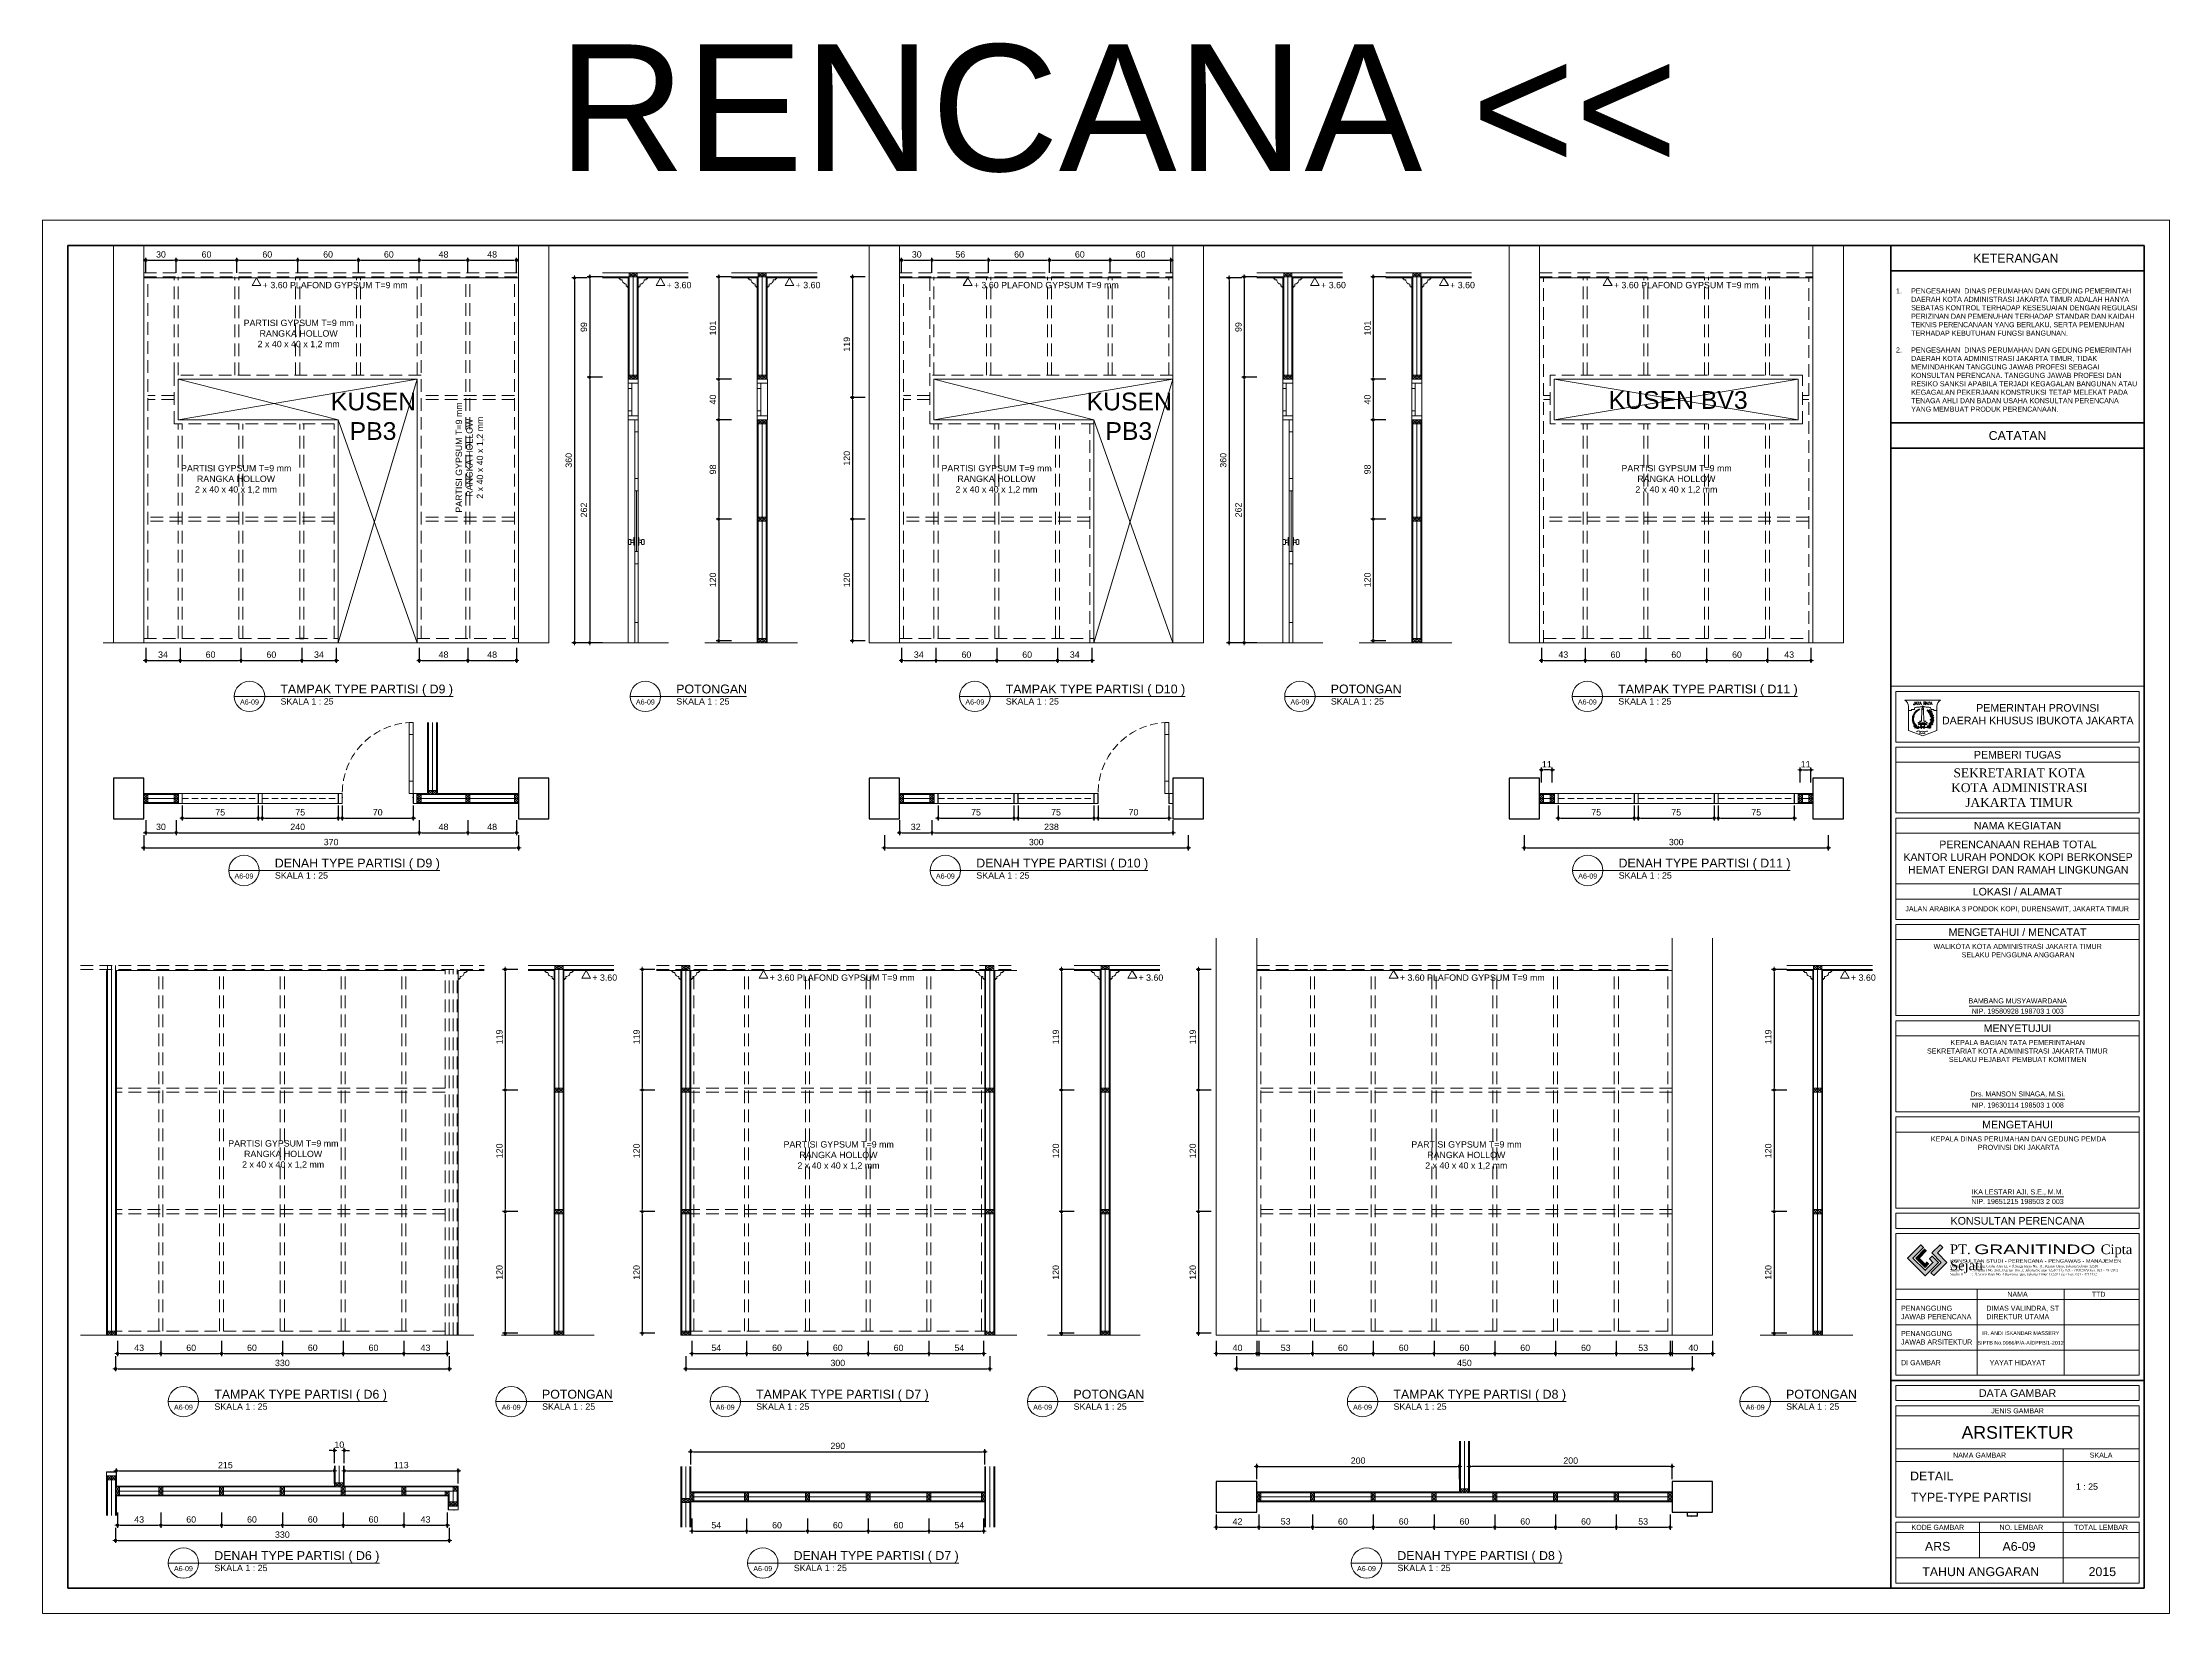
# Model space of a CAD drawing. Header units: millimetres. Extents: x -11 to 1625, y -267 to 180.
# Drawn here: x 911.2 to 995.2, y 118 to 180 of the extents above; entities that cross this region are included whole.
import ezdxf
from ezdxf.enums import TextEntityAlignment as Align

# ---------------------------------------------------------------- set-up
doc = ezdxf.new("R2010")
doc.units = ezdxf.units.MM
doc.linetypes.add('HIDDEN', pattern=[0.375, 0.25, -0.125])
for name, color, linetype, lineweight in [('ars', 11, 'Continuous', 5), ('GRS KOP', 1, 'Continuous', 35), ('KOLOM', 1, 'Continuous', 30), ('kop', 7, 'Continuous', 20), ('kus', 63, 'Continuous', 15), ('lan', 7, 'Continuous', 15), ('logo', 7, 'Continuous', 50), ('not', 7, 'Continuous', 20), ('PARTISI', 190, 'Continuous', 9), ('pla', 213, 'Continuous', 15), ('tem', 5, 'Continuous', 20), ('tepi', 5, 'Continuous', 70), ('u', 6, 'Continuous', 20)]:
    doc.layers.add(name, color=color, linetype=linetype, lineweight=lineweight)
doc.styles.add('BARU', font='complex.shx')
doc.styles.add('S', font='SIMPLEX', dxfattribs={"width": 1.1})
doc.styles.add('simplek', font='simplex.shx')
doc.styles.get("Standard").update_dxf_attribs({"font": 'ARIALUNI.TTF'})
doc.dimstyles.new('SK-25', dxfattribs={"dimtxt": 0.25, "dimasz": 0.1, "dimexe": 0.1, "dimexo": 0, "dimgap": 0.1, "dimtad": 1, "dimdec": 0, "dimlfac": 25, "dimzin": 12, "dimdsep": 46, "dimtxsty": 'Standard', "dimblk": 'BULAT', "dimcen": 0.1, "dimclrd": 256, "dimadec": 0, "dimazin": 3, "dimtfac": 1, "dimtdec": 0, "dimtofl": 0, "dimtmove": 0, "dimatfit": 3, "dimldrblk": 'BULAT', "dimfxl": 0, "dimtolj": 1, "dimtzin": 0, "dimarcsym": 0})

msp = doc.modelspace()

# ---------------------------------------------------------------- texts
at = {"layer": 'not', "insert": (953.2141618, 174.8690699), "char_height": 5, "attachment_point": 7, "style": 'simplek'}
msp.add_mtext('\\pi-21.654;{\\f@Arial Unicode MS|b0|i0|c0|p34;RENCANA <<}', dxfattribs=at)
at = {"layer": 'not', "attachment_point": 1}
for s, width, insert, char_height in [('\\pi0.035568;PARTISI GYPSUM T=9 mm\\P\\pi0.66227;RANGKA HOLLOW\\P\\pi0.58494;2 x 40 x 40 x 1,2 mm', 4.378435059, (919.1230653, 169.0723746), 0.25), ('\\pi0.098628;KUSEN \\P\\pi0.8428;PB3', 3.416491229, (922.4998139, 166.195545), 0.7), ('\\pi0.098628;KUSEN \\P\\pi0.8428;PB3', 3.416491229, (952.3485481, 166.195545), 0.7), ('\\pi0.093282;KUSEN BV3', 5.562142979, (972.9738937, 166.2526894), 0.7), ('\\pi0.035568;PARTISI GYPSUM T=9 mm\\P\\pi0.66227;RANGKA HOLLOW\\P\\pi0.58494;2 x 40 x 40 x 1,2 mm', 4.378435059, (916.6491857, 163.3340706), 0.25), ('\\pi0.035568;PARTISI GYPSUM T=9 mm\\P\\pi0.66227;RANGKA HOLLOW\\P\\pi0.58494;2 x 40 x 40 x 1,2 mm', 4.378435059, (946.6812763, 163.3340706), 0.25), ('\\pi0.035568;PARTISI GYPSUM T=9 mm\\P\\pi0.66227;RANGKA HOLLOW\\P\\pi0.58494;2 x 40 x 40 x 1,2 mm', 4.378435059, (973.5356178, 163.3340706), 0.25), ('\\pi0.035568;PARTISI GYPSUM T=9 mm\\P\\pi0.66227;RANGKA HOLLOW\\P\\pi0.58494;2 x 40 x 40 x 1,2 mm', 4.378435059, (918.5105255, 136.6823576), 0.25), ('\\pi0.035568;PARTISI GYPSUM T=9 mm\\P\\pi0.66227;RANGKA HOLLOW\\P\\pi0.58494;2 x 40 x 40 x 1,2 mm', 4.378435059, (940.4432041, 136.6420607), 0.25), ('\\pi0.035568;PARTISI GYPSUM T=9 mm\\P\\pi0.66227;RANGKA HOLLOW\\P\\pi0.58494;2 x 40 x 40 x 1,2 mm', 4.378435059, (965.2373431, 136.6420607), 0.25)]:
    msp.add_mtext_dynamic_manual_height_columns(s, width=width, gutter_width=4.3707989, heights=[0], dxfattribs=dict(at, insert=insert, char_height=char_height))
at = {"layer": 'not', "insert": (927.5309622, 161.4204129), "char_height": 0.25, "attachment_point": 1, "rotation": 90}
msp.add_mtext_dynamic_manual_height_columns('\\pi0.035568;PARTISI GYPSUM T=9 mm\\P\\pi0.66227;RANGKA HOLLOW\\P\\pi0.58494;2 x 40 x 40 x 1,2 mm', width=4.378435059, gutter_width=4.3707989, heights=[0], dxfattribs=at)

# ---------------------------------------------------------------- blocks, each defined once
blk = doc.blocks.new('logo granitindo baru')
at = {"layer": 'logo'}
for points in [[(1.03, 1.463), (0.916, 1.574), (0.366, 1.024), (1.1, 0.289), (1.652, 0.843), (1.392, 1.098), (1.281, 0.987), (1.423, 0.84), (1.102, 0.519), (0.594, 1.025)], [(1.721, 1.576), (1.381, 1.236), (1.771, 0.842), (1.341, 0.407), (1.454, 0.294), (2.001, 0.844), (1.609, 1.237), (1.835, 1.464)]]:
    blk.add_hatch(color=8, dxfattribs=at).paths.add_polyline_path(points)
blk.add_lwpolyline([(1.03, 1.463), (0.916, 1.574), (0.366, 1.024), (1.1, 0.289), (1.652, 0.843), (1.392, 1.098), (1.281, 0.987), (1.423, 0.84), (1.102, 0.519), (0.594, 1.025), (1.03, 1.463), (0.916, 1.574)], dxfattribs=at)
at = {"layer": 'logo', "lineweight": 13}
for points in [[(1.089, 1.403), (0.713, 1.026), (1.101, 0.638), (1.258, 0.794)], [(1.112, 1.38), (0.759, 1.026), (1.101, 0.683), (1.235, 0.817)], [(1.134, 1.357), (0.803, 1.026), (1.101, 0.728), (1.213, 0.839)], [(1.157, 1.334), (0.85, 1.026), (1.101, 0.775), (1.189, 0.863)]]:
    blk.add_lwpolyline(points, dxfattribs=at)
at = {"layer": 'logo', "lineweight": 0}
blk.add_lwpolyline([(1.721, 1.576), (1.381, 1.236), (1.771, 0.842), (1.341, 0.407), (1.454, 0.294), (2.001, 0.844), (1.609, 1.237), (1.835, 1.464), (1.721, 1.576)], dxfattribs=at)
at = {"layer": 'logo', "insert": (2.134, 0.975), "char_height": 0.1, "attachment_point": 1}
blk.add_mtext_dynamic_manual_height_columns('{\\f@Arial Unicode MS|b0|i0|c0|p34;\\H1.4x;\\W1.2;KONSULTAN STUDI - PERENCANA - PENGAWAS - MANAJEMEN\\fTimes New Roman|b0|i0|c0|p18;\\P\\pt0.9;\\H0.71429x;\\W1;Domisili ^I: Gedung Graha Arsa Lt. 4 Jl.Siaga Raya No. 31, Pejaten Barat, Jakarta Selatan 12510\\PStudio I ^I: Jl. Batu I No. 36A, Pejaten Timur, Jakarta Selatan 12510 Tlp. 021 - 71082879 Fax. 021 - 7972072\\PStudio II          : Jl. Sawo Raya No. 4 Rawamangun, Jakarta Timur 13220 Telp / Fax. 021 - 4717152}', width=9.56937, gutter_width=0, heights=[1.67], dxfattribs=at)
at = {"layer": 'logo', "insert": (2.134, 1.589), "char_height": 0.4, "width": 7.66452, "attachment_point": 1}
blk.add_mtext('{\\fTimes New Roman|b0|i0|c0|p18;PT. \\fCityBlueprint|b0|i0|c2|p2;\\W1.5;GRANITINDO \\fTimes New Roman|b0|i0|c0|p18;\\W1;Cipta Sejati}', dxfattribs=at)
blk = doc.blocks.new('kop')
at = {"layer": 'ars'}
for p, q in [((74.521, 35.599), (74.496, 35.614)), ((74.534, 35.595), (74.538, 35.581)), ((74.578, 35.526), (74.553, 35.541)), ((74.578, 35.526), (74.581, 35.555)), ((74.6, 35.468), (74.612, 35.457)), ((74.614, 35.467), (74.614, 35.452)), ((74.634, 35.366), (74.615, 35.388)), ((74.631, 35.289), (74.635, 35.273)), ((74.634, 35.366), (74.643, 35.394)), ((74.642, 35.304), (74.637, 35.29)), ((74.472, 34.989), (74.502, 34.992)), ((74.537, 35.048), (74.537, 35.078)), ((74.552, 35.066), (74.578, 35.081)), ((74.621, 35.202), (74.607, 35.228)), ((74.621, 35.202), (74.64, 35.225))]:
    blk.add_line(p, q, dxfattribs=at)
for centre, radius, start, end in [((73.816, 35.253), 0.061, 2.2926, 66.75394), ((73.901, 35.312), 0.061, 182.2926, 246.75394), ((73.906, 35.362), 0.061, 172.39949, 236.86083), ((73.812, 35.319), 0.061, 352.39949, 56.86083), ((73.916, 35.414), 0.061, 164.61904, 229.08037), ((73.817, 35.384), 0.061, 344.61904, 49.08037), ((73.933, 35.316), 0.061, 120.67989, 185.14122), ((74.278, 35.315), 0.405, 114.0856, 237.63251), ((73.842, 35.364), 0.061, 300.67989, 5.14122), ((73.923, 35.456), 0.0488, 158.86486, 223.3262), ((73.936, 35.271), 0.061, 130.573, 195.03434), ((73.852, 35.424), 0.061, 292.89943, 357.36077), ((73.937, 35.365), 0.061, 112.89943, 177.36077), ((73.842, 35.44), 0.0488, 338.86486, 43.3262), ((73.837, 35.302), 0.061, 310.573, 15.03434), ((73.873, 35.469), 0.0488, 287.14526, 351.60659), ((73.935, 35.415), 0.0488, 107.14526, 171.60659), ((73.942, 35.493), 0.0488, 150.29963, 214.76097), ((73.859, 35.489), 0.0488, 330.29963, 34.76097), ((73.948, 35.451), 0.0488, 98.58003, 163.04136), ((73.894, 35.513), 0.0488, 278.58003, 343.04136), ((73.961, 35.528), 0.0488, 145.79893, 210.26027), ((73.879, 35.531), 0.0488, 325.79893, 30.26027), ((73.916, 35.552), 0.0488, 274.07933, 338.54067), ((73.965, 35.485), 0.0488, 94.07933, 158.54067), ((73.985, 35.56), 0.0488, 139.36791, 203.82924), ((73.904, 35.572), 0.0488, 319.36791, 23.82924), ((73.984, 35.517), 0.0488, 87.6483, 152.10964), ((73.943, 35.589), 0.0488, 267.6483, 332.10964), ((74.012, 35.589), 0.0488, 133.84164, 198.30297), ((73.932, 35.609), 0.0488, 313.84164, 18.30297), ((74.007, 35.547), 0.0488, 82.12203, 146.58337), ((73.973, 35.622), 0.0488, 262.12203, 326.58337), ((74.036, 35.612), 0.0439, 126.62395, 191.08528), ((73.967, 35.639), 0.0439, 306.62395, 11.08528), ((74.026, 35.575), 0.0439, 74.90434, 139.36568), ((74.005, 35.646), 0.0439, 254.90434, 319.36568), ((74, 35.656), 0.0352, 303.96096, 8.42229), ((74.054, 35.632), 0.0352, 123.96096, 188.42229), ((74.045, 35.603), 0.0352, 72.24135, 136.70269), ((74.03, 35.66), 0.0352, 252.24135, 316.70269), ((74.027, 35.676), 0.0352, 297.74061, 2.20194), ((74.078, 35.647), 0.0352, 117.74061, 182.20194), ((74.066, 35.619), 0.0352, 66.021, 130.48234), ((74.057, 35.677), 0.0352, 246.021, 310.48234), ((74.097, 35.661), 0.0281, 113.40069, 177.86202), ((74.058, 35.688), 0.0281, 293.40069, 357.86202), ((74.086, 35.64), 0.0281, 61.68108, 126.14242), ((74.082, 35.687), 0.0281, 241.68108, 306.14242), ((74.082, 35.701), 0.0281, 293.40069, 357.86202), ((74.121, 35.674), 0.0281, 113.40069, 177.86202), ((74.11, 35.653), 0.0281, 61.68108, 126.14242), ((74.106, 35.7), 0.0281, 241.68108, 306.14242), ((74.117, 35.713), 0.0281, 260.93685, 325.39819), ((74.136, 35.669), 0.0281, 80.93685, 145.39819), ((74.232, 35.315), 0.405, 302.36749, 44.48513), ((74.485, 35.674), 0.0613, 235.51536, 280.6207), ((74.445, 35.613), 0.0507, 1.42482, 71.62404), ((74.541, 35.601), 0.0613, 235.51536, 280.6207), ((74.589, 35.652), 0.0795, 151.18188, 225.99565), ((74.502, 35.54), 0.0507, 1.42482, 71.62404), ((74.526, 35.44), 0.0795, 20.9123, 95.72607), ((74.592, 35.547), 0.0795, 200.9123, 275.72607), ((74.464, 35.633), 0.0795, 331.18188, 45.99565), ((74.611, 35.596), 0.0507, 162.59462, 232.79384), ((74.623, 35.449), 0.0613, 217.22881, 262.33415), ((74.538, 35.6), 0.0613, 313.59796, 358.7033), ((74.663, 35.361), 0.0795, 171.16409, 245.97786), ((74.552, 35.301), 0.0795, 351.16409, 65.97786), ((74.566, 35.403), 0.0507, 343.13827, 53.33749), ((74.562, 35.252), 0.0507, 331.52956, 41.72878), ((74.684, 35.504), 0.0795, 133.19986, 208.01363), ((74.559, 35.525), 0.0795, 313.19986, 28.01363), ((74.682, 35.427), 0.0507, 150.06789, 220.26711), ((74.688, 35.241), 0.0507, 128.27812, 198.47734), ((74.721, 35.315), 0.0795, 113.30268, 188.11645), ((74.611, 35.377), 0.0795, 293.30268, 8.11645), ((74.611, 35.447), 0.0613, 301.07123, 346.17657), ((73.829, 35.191), 0.061, 12.66278, 77.12411), ((73.902, 35.264), 0.061, 192.66278, 257.12411), ((73.907, 35.225), 0.061, 200.21515, 264.67648), ((73.844, 35.143), 0.061, 20.21515, 84.67648), ((73.921, 35.183), 0.061, 206.16011, 270.62144), ((73.867, 35.095), 0.061, 26.16011, 90.62144), ((73.943, 35.23), 0.061, 140.94317, 205.40451), ((73.841, 35.243), 0.061, 320.94317, 25.40451), ((73.941, 35.145), 0.061, 208.50798, 272.96932), ((73.891, 35.055), 0.061, 28.50798, 92.96932), ((73.957, 35.19), 0.061, 140.94317, 205.40451), ((73.854, 35.203), 0.061, 320.94317, 25.40451), ((73.921, 35.015), 0.061, 40.03108, 104.49242), ((73.953, 35.113), 0.061, 220.03108, 284.49242), ((73.974, 35.153), 0.061, 146.90284, 211.36418), ((73.871, 35.155), 0.061, 326.90284, 31.36418), ((73.956, 34.978), 0.061, 49.20062, 113.66196), ((73.971, 35.08), 0.061, 229.20062, 293.66196), ((73.997, 35.115), 0.061, 146.69526, 211.1566), ((73.893, 35.117), 0.061, 326.69526, 31.1566), ((74.021, 35.084), 0.061, 144.86352, 209.32486), ((73.918, 35.089), 0.061, 324.86352, 29.32486), ((73.99, 34.949), 0.061, 44.42228, 108.88361), ((74.014, 35.049), 0.061, 224.42228, 288.88361), ((74.049, 35.054), 0.061, 144.49027, 208.9516), ((73.946, 35.059), 0.061, 324.49027, 28.9516), ((74.08, 35.031), 0.061, 156.18026, 220.64159), ((73.978, 35.016), 0.061, 336.18026, 40.64159), ((74.567, 35.052), 0.0795, 137.1076, 211.92137), ((74.441, 35.064), 0.0795, 317.1076, 31.92137), ((74.547, 34.969), 0.0507, 83.44322, 153.64244), ((74.537, 35.042), 0.0613, 234.44656, 279.55191), ((74.569, 34.993), 0.0612, 69.89618, 144.70994), ((74.541, 35.085), 0.0612, 249.89618, 324.70994), ((74.582, 35.119), 0.0613, 176.98724, 222.09259), ((74.509, 35.12), 0.0507, 302.89671, 13.09593), ((74.644, 35.186), 0.0795, 153.08913, 227.9029), ((74.627, 35.286), 0.0613, 205.62009, 250.72544), ((74.52, 35.163), 0.0795, 333.08913, 47.9029), ((74.629, 35.078), 0.0507, 106.58179, 176.78101), ((74.591, 35.141), 0.0613, 257.58513, 302.69047), ((74.602, 35.228), 0.0795, 271.02002, 345.83379), ((74.68, 35.129), 0.0795, 91.02002, 165.83379), ((74.63, 35.285), 0.0613, 279.28146, 324.3868)]:
    blk.add_arc(centre, radius, start, end, dxfattribs=at)
at = {"layer": 'ars', "color": 11}
for centre, radius, start, end in [((74.491, 34.995), 0.0613, 158.86957, 203.97492), ((74.422, 35.02), 0.0507, 284.77904, 354.97826), ((74.44, 34.986), 0.016, 270, 302.36749)]:
    blk.add_arc(centre, radius, start, end, dxfattribs=at)
at = {"layer": 'ars'}
for points, start_tangent, end_tangent in [([(74.461, 35.651), (74.466, 35.634), (74.45, 35.624), (74.429, 35.623), (74.426, 35.64), (74.439, 35.661), (74.444, 35.672), (74.461, 35.663), (74.461, 35.651)], (0.714442, -0.699695), (0.714442, -0.699695)), ([(74.518, 35.578), (74.523, 35.561), (74.507, 35.551), (74.486, 35.55), (74.483, 35.567), (74.496, 35.588), (74.501, 35.599), (74.518, 35.589), (74.518, 35.578)], (0.714442, -0.699695), (0.714442, -0.699695)), ([(74.594, 35.435), (74.593, 35.416), (74.574, 35.412), (74.555, 35.418), (74.556, 35.435), (74.576, 35.451), (74.584, 35.459), (74.597, 35.445), (74.594, 35.435)], (0.458819, -0.88853), (0.458819, -0.88853)), ([(74.596, 35.277), (74.591, 35.26), (74.572, 35.259), (74.554, 35.269), (74.559, 35.285), (74.581, 35.297), (74.591, 35.303), (74.601, 35.287), (74.596, 35.277)], (0.270637, -0.962681), (0.270637, -0.962681)), ([(74.571, 35.605), (74.582, 35.591), (74.6, 35.598), (74.612, 35.615), (74.601, 35.627), (74.576, 35.629), (74.564, 35.631), (74.562, 35.612), (74.571, 35.605)], (0.149901, -0.988701), (0.149901, -0.988701)), ([(74.644, 35.445), (74.652, 35.429), (74.671, 35.432), (74.687, 35.445), (74.678, 35.46), (74.654, 35.467), (74.643, 35.472), (74.637, 35.453), (74.644, 35.445)], (-0.068112, -0.997678), (-0.068112, -0.997678)), ([(74.66, 35.272), (74.661, 35.253), (74.68, 35.25), (74.699, 35.256), (74.697, 35.273), (74.677, 35.288), (74.669, 35.297), (74.656, 35.282), (74.66, 35.272)], (-0.433585, -0.901113), (-0.433585, -0.901113)), ([(74.463, 35.013), (74.447, 35.004), (74.433, 35.018), (74.428, 35.037), (74.443, 35.045), (74.467, 35.037), (74.479, 35.034), (74.474, 35.016), (74.463, 35.013)], (-0.515761, -0.856733), (-0.515761, -0.856733)), ([(74.551, 35.127), (74.539, 35.113), (74.521, 35.122), (74.51, 35.139), (74.522, 35.151), (74.547, 35.151), (74.559, 35.152), (74.56, 35.133), (74.551, 35.127)], (-0.223771, -0.974642), (-0.223771, -0.974642)), ([(74.549, 35.011), (74.537, 34.997), (74.548, 34.981), (74.566, 34.972), (74.576, 34.985), (74.573, 35.01), (74.573, 35.022), (74.554, 35.021), (74.549, 35.011)], (-0.942817, -0.33331), (-0.942817, -0.33331)), ([(74.614, 35.117), (74.608, 35.1), (74.624, 35.089), (74.645, 35.088), (74.649, 35.104), (74.636, 35.126), (74.631, 35.137), (74.614, 35.128), (74.614, 35.117)], (-0.735998, -0.676983), (-0.735998, -0.676983))]:
    blk.add_spline(points, degree=3, dxfattribs=dict(at, start_tangent=start_tangent, end_tangent=end_tangent))
for points in [[(74.445, 34.97), (74.47, 34.975), (74.522, 34.973), (74.56, 34.955)], [(74.445, 34.97), (74.468, 34.959), (74.518, 34.947), (74.56, 34.955)]]:
    blk.add_spline(points, degree=3, dxfattribs=at)
at = {"layer": 'GRS KOP'}
for p, q in [((73, 1), (73, 54)), ((83, 1), (83, 54)), ((73, 53), (83, 53)), ((73, 47), (83, 47)), ((73, 46), (83, 46)), ((73, 9.2), (83, 9.2))]:
    blk.add_line(p, q, dxfattribs=at)
blk.add_lwpolyline([(1, 54), (83, 54), (83, 1), (1, 1)], close=True, dxfattribs=at)
at = {"layer": 'kop', "color": 7}
for p, q in [((84, 55), (0, 55)), ((0, 55), (0, 0)), ((84, 55), (84, 0)), ((84, 55), (84, 0)), ((74.205, 35.69), (74.305, 35.69)), ((74.225, 35.67), (74.205, 35.23)), ((74.235, 35.698), (74.275, 35.698)), ((74.285, 35.67), (74.305, 35.23)), ((74.075, 35.17), (74.124, 35.17)), ((74.075, 35.17), (74.095, 35.09)), ((74.095, 35.09), (74.415, 35.09)), ((74.124, 35.23), (74.124, 35.228)), ((74.124, 35.23), (74.205, 35.23)), ((74.124, 35.228), (74.129, 35.228)), ((74.124, 35.17), (74.134, 35.13)), ((74.134, 35.13), (74.376, 35.13)), ((74.195, 35.15), (74.235, 35.15)), ((74.275, 35.15), (74.315, 35.15)), ((74.305, 35.23), (74.386, 35.23)), ((74.376, 35.13), (74.386, 35.17)), ((74.381, 35.228), (74.386, 35.228)), ((74.386, 35.23), (74.386, 35.228)), ((74.386, 35.17), (74.435, 35.17)), ((74.415, 35.09), (74.435, 35.17)), ((0, 0), (84, 0))]:
    blk.add_line(p, q, dxfattribs=at)
at = {"layer": 'kop'}
for p, q in [((83, 36.6), (73, 36.6)), ((73.2, 34.4), (73.2, 36.4)), ((82.8, 36.4), (73.2, 36.4)), ((82.8, 34.4), (82.8, 36.4)), ((82.8, 34.4), (73.2, 34.4)), ((73.2, 31.6), (73.2, 34.2)), ((82.8, 34.2), (73.2, 34.2)), ((82.8, 31.6), (82.8, 34.2)), ((82.8, 33.6), (73.2, 33.6)), ((82.8, 31.6), (73.2, 31.6)), ((73.2, 27.4), (73.2, 31.4)), ((82.8, 31.4), (73.2, 31.4)), ((82.8, 27.4), (82.8, 31.4)), ((82.8, 30.8), (73.2, 30.8)), ((82.8, 28.8), (73.2, 28.8)), ((82.8, 28.2), (73.2, 28.2)), ((82.8, 27.4), (73.2, 27.4)), ((73.2, 23.6), (73.2, 27.2)), ((82.8, 27.2), (73.2, 27.2)), ((82.8, 23.6), (82.8, 27.2)), ((82.8, 26.6), (73.2, 26.6)), ((82.8, 23.6), (73.2, 23.6)), ((76.089, 23.976), (79.928, 23.976)), ((73.2, 19.8), (73.2, 23.4)), ((82.8, 23.4), (73.2, 23.4)), ((82.8, 22.8), (73.2, 22.8)), ((82.8, 19.8), (82.8, 23.4)), ((76.127, 20.296), (79.863, 20.296)), ((82.8, 19.8), (73.2, 19.8)), ((73.2, 16), (73.2, 19.6)), ((82.8, 19.6), (73.2, 19.6)), ((82.8, 16), (82.8, 19.6)), ((82.8, 19), (73.2, 19)), ((82.8, 16), (73.2, 16)), ((73.2, 9.4), (73.2, 15)), ((82.8, 15), (73.2, 15)), ((82.8, 9.4), (82.8, 15)), ((82.8, 12.8), (73.2, 12.8)), ((76.4, 9.4), (76.4, 12.8)), ((79.842, 9.4), (79.842, 12.8)), ((82.8, 12.4), (73.2, 12.4)), ((73.2, 12.4), (73.2, 11.4)), ((82.8, 11.4), (73.2, 11.4)), ((82.8, 10.4), (73.2, 10.4)), ((82.8, 9.4), (73.2, 9.4)), ((73.2, 7.8), (82.8, 7.8)), ((73.2, 6.5), (82.8, 6.5)), ((73.2, 6), (82.8, 6)), ((79.8, 3.8), (79.8, 6.5)), ((76.5, 2.2), (76.5, 3.6)), ((79.8, 1.2), (79.8, 3.6)), ((73.2, 3.2), (82.8, 3.2)), ((73.2, 2.2), (82.8, 2.2))]:
    blk.add_line(p, q, dxfattribs=at)
at = {"layer": 'kop', "color": 5}
for p, q in [((74.955, 36.05), (73.555, 36.05)), ((73.695, 35.81), (73.695, 34.85)), ((73.695, 35.65), (73.815, 35.65)), ((73.815, 35.69), (73.815, 35.65)), ((73.815, 35.69), (73.935, 35.69)), ((73.935, 35.73), (73.935, 35.69)), ((74.575, 35.73), (74.575, 35.69)), ((74.695, 35.69), (74.575, 35.69)), ((74.695, 35.69), (74.695, 35.65)), ((74.815, 35.65), (74.695, 35.65)), ((74.815, 35.81), (74.815, 34.85)), ((73.695, 34.85), (74.255, 34.65)), ((74.225, 34.95), (74.171, 35.022)), ((74.255, 34.986), (74.203, 35.046)), ((74.225, 34.95), (74.21, 34.93)), ((74.255, 34.986), (74.307, 35.046)), ((74.255, 34.65), (74.815, 34.85)), ((74.285, 34.95), (74.339, 35.022)), ((74.285, 34.95), (74.3, 34.93))]:
    blk.add_line(p, q, dxfattribs=at)
at = {"layer": 'kop', "color": 7}
for points in [[(74.235, 35.698), (74.233, 35.701), (74.231, 35.704), (74.229, 35.707), (74.228, 35.71), (74.227, 35.713), (74.227, 35.715), (74.226, 35.718), (74.226, 35.72), (74.226, 35.723), (74.226, 35.725), (74.226, 35.728), (74.226, 35.731), (74.226, 35.733), (74.227, 35.736), (74.228, 35.738), (74.229, 35.741), (74.23, 35.743), (74.232, 35.746), (74.234, 35.749), (74.236, 35.753), (74.24, 35.758), (74.244, 35.763), (74.249, 35.77), (74.255, 35.778)], [(74.275, 35.698), (74.277, 35.701), (74.279, 35.704), (74.281, 35.707), (74.282, 35.71), (74.283, 35.713), (74.283, 35.715), (74.284, 35.718), (74.284, 35.72), (74.284, 35.723), (74.284, 35.725), (74.284, 35.728), (74.284, 35.731), (74.284, 35.733), (74.283, 35.736), (74.282, 35.738), (74.281, 35.741), (74.28, 35.743), (74.278, 35.746), (74.276, 35.749), (74.274, 35.753), (74.27, 35.758), (74.266, 35.763), (74.261, 35.77), (74.255, 35.778)]]:
    blk.add_lwpolyline(points, dxfattribs=at)
at = {"layer": 'kop', "color": 1}
blk.add_lwpolyline([(74.07, 34.97), (74.44, 34.97)], close=True, dxfattribs=at)
at = {"layer": 'kop', "color": 5}
for points in [[(74.21, 34.97), (74.18, 34.93)], [(74.3, 34.97), (74.33, 34.93)]]:
    blk.add_lwpolyline(points, dxfattribs=at)
at = {"layer": 'kop'}
blk.add_lwpolyline([(76.189, 16.449), (79.826, 16.449)], dxfattribs=at)
for points in [[(73.2, 15.2), (82.8, 15.2), (82.8, 15.8), (73.2, 15.8)], [(73.2, 8.4), (82.8, 8.4), (82.8, 9), (73.2, 9)], [(73.2, 3.8), (82.8, 3.8), (82.8, 8.2), (73.2, 8.2)], [(73.2, 1.2), (82.8, 1.2), (82.8, 3.6), (73.2, 3.6)]]:
    blk.add_lwpolyline(points, close=True, dxfattribs=at)
at = {"layer": 'kop', "color": 5}
for centre, radius, start, end in [((73.419, 35.81), 0.276, 0, 60.51287), ((73.975, 35.73), 0.04, 90, 180), ((74.535, 35.73), 0.04, 0, 90), ((75.091, 35.81), 0.276, 119.48713, 180), ((74.187, 35.034), 0.02, 36.8699, 216.8699), ((74.323, 35.034), 0.02, 323.1301, 143.1301)]:
    blk.add_arc(centre, radius, start, end, dxfattribs=at)
at = {"layer": 'kop', "color": 7}
for centre, radius, start, end in [((74.198, 35.663), 0.0283, 15, 75), ((74.312, 35.663), 0.0283, 105, 165), ((74.079, 35.119), 0.12, 15, 65.38943), ((74.255, 35.15), 0.02, 0, 180), ((74.431, 35.119), 0.12, 114.61057, 165)]:
    blk.add_arc(centre, radius, start, end, dxfattribs=at)
at = {"layer": 'kop', "color": 1}
blk.add_arc((74.07, 34.986), 0.016, 237.63251, 270, dxfattribs=at)
at = {"layer": 'kop', "color": 5}
for points in [[(74.255, 35.83), (74.232, 35.807), (74.2, 35.793), (74.12, 35.782), (74.046, 35.777), (73.975, 35.77)], [(74.255, 35.83), (74.278, 35.807), (74.31, 35.793), (74.39, 35.782), (74.464, 35.777), (74.535, 35.77)], [(74.023, 34.99), (74.006, 34.984), (73.974, 34.992), (73.925, 35.01), (73.891, 35.041)], [(74.038, 34.971), (74.016, 34.967), (73.997, 34.959), (73.964, 34.956), (73.932, 34.964)], [(74.082, 34.965), (74.066, 34.956), (74.034, 34.952), (74.006, 34.952), (73.992, 34.948)], [(74.015, 34.807), (74.089, 34.844), (74.162, 34.807), (74.249, 34.833), (74.326, 34.809), (74.4, 34.83), (74.45, 34.817)], [(74.125, 34.97), (74.104, 34.959), (74.093, 34.947), (74.051, 34.932), (74.033, 34.937)], [(74.113, 34.984), (74.085, 34.986), (74.071, 34.993), (74.051, 34.993)], [(74.125, 34.97), (74.112, 34.996), (74.085, 35.02), (74.081, 35.031)], [(74.12, 34.747), (74.16, 34.759), (74.204, 34.744), (74.255, 34.753), (74.3, 34.744), (74.332, 34.758), (74.357, 34.749)]]:
    blk.add_spline(points, degree=3, dxfattribs=at)
at = {"xscale": 0.9500000000000455, "yscale": 0.9500000000000455, "zscale": 0.9500000000000455}
blk.add_blockref('logo granitindo baru', (73.307, 13.056), dxfattribs=at)
at = {"layer": 'kop'}
for s, height, p in [('KETERANGAN ', 0.35, (78, 53.5)), ('CATATAN', 0.35, (78, 46.5)), ('DAERAH KHUSUS IBUKOTA JAKARTA', 0.29998, (78.8, 35.25)), ('PEMERINTAH PROVINSI', 0.29998, (78.8, 35.75)), ('PEMBERI TUGAS', 0.3, (78, 33.9)), ('NAMA KEGIATAN', 0.3, (78, 31.1)), ('LOKASI / ALAMAT', 0.3, (78, 28.5)), ('JALAN ARABIKA 3 PONDOK KOPI, DURENSAWIT, JAKARTA TIMUR', 0.2, (77.986, 27.8)), ('MENGETAHUI / MENCATAT', 0.3, (78, 26.9)), ('BAMBANG MUSYAWARDANA', 0.19926, (78.007, 24.183)), ('NIP. 19580928 198703 1 003', 0.19926, (78.007, 23.78)), ('MENYETUJUI', 0.3, (78, 23.1)), ('Drs. MANSON SINAGA, M.Si.', 0.19926, (78.009, 20.496)), ('NIP. 19630114 198503 1 008', 0.19926, (78.009, 20.071)), ('MENGETAHUI', 0.3, (78, 19.3)), ('NIP. 19651215 198503 2 003', 0.2, (77.999, 16.264)), ('IKA LESTARI AJI, S.E., M.M.', 0.2, (77.999, 16.625)), ('KONSULTAN PERENCANA', 0.3, (78, 15.5)), ('NAMA', 0.2, (78, 12.6)), ('TTD', 0.2, (81.2, 12.6)), ('DATA GAMBAR', 0.3, (78, 8.7)), ('JENIS GAMBAR', 0.2, (78, 8)), ('ARSITEKTUR', 0.5, (78, 7.146)), ('NAMA GAMBAR', 0.2, (76.5, 6.25)), ('SKALA', 0.2, (81.3, 6.25)), ('KODE GAMBAR', 0.2, (74.85, 3.4)), ('NO. LEMBAR', 0.2, (78.15, 3.4)), ('TOTAL LEMBAR', 0.2, (81.3, 3.4)), ('ARS', 0.35, (74.844, 2.65)), ('TAHUN ANGGARAN', 0.35, (76.545, 1.65)), ('2015', 0.35, (81.349, 1.65))]:
    blk.add_text(s, height=height, dxfattribs=at).set_placement(p, align=Align.MIDDLE)
at = {"layer": 'kop', "color": 5, "style": 'BARU', "width": 0.9}
blk.add_text('JAYA RAYA', height=0.12, dxfattribs=at).set_placement((74.255, 35.93), align=Align.MIDDLE)
at = {"layer": 'kop'}
blk.add_text('SIPTB No.0066/P/A-A/DPPB/1-2012', height=0.15, dxfattribs=at).set_placement((78.122, 10.609), align=Align.CENTER)
for s, insert, char_height, width, attachment_point in [('\\pi-0.6,l0.6,t0.6;1.^IPENGESAHAN  DINAS PERUMAHAN DAN GEDUNG PEMERINTAH DAERAH KOTA ADMINISTRASI JAKARTA TIMUR ADALAH HANYA SEBATAS KONTROL TERHADAP KESESUAIAN DENGAN REGULASI PERIZINAN DAN PEMENUHAN TERHADAP STANDAR DAN KAIDAH TEKNIS PERENCANAAN YANG BERLAKU, SERTA PEMENUHAN TERHADAP KEBUTUHAN FUNGSI BANGUNAN.\\P\\P2.^IPENGESAHAN  DINAS PERUMAHAN DAN GEDUNG PEMERINTAH DAERAH KOTA ADMINISTRASI JAKARTA TIMUR, TIDAK MEMINDAHKAN TANGGUNG JAWAB PROFESI SEBAGAI KONSULTAN PERENCANA. TANGGUNG JAWAB PROFESI DAN RESIKO SANKSI APABILA TERJADI KEGAGALAN BANGUNAN ATAU KEGAGALAN PEKERJAAN KONSTRUKSI TETAP MELEKAT PADA TENAGA AHLI DAN BADAN USAHA KONSULTAN PERENCANA YANG MEMBUAT PRODUK PERENCANAAN.', (73.2, 49.875), 0.2, 9.6, 4), ('PENANGGUNG\\PJAWAB PERENCANA', (73.4, 12.15), 0.2, 8.33062, 1), ('DIMAS VALINDRA, ST\\PDIREKTUR UTAMA', (76.77, 12.15), 0.2, 8.16499, 1), ('PENANGGUNG\\PJAWAB ARSITEKTUR', (73.4, 11.15), 0.2, 8.79211, 1), ('IR. ANDI ISKANDAR MASSERY', (76.609, 11.143), 0.15, 4.04264, 1), ('DI GAMBAR', (73.4, 10), 0.2, 7.59768, 1)]:
    blk.add_mtext(s, dxfattribs=dict(at, insert=insert, char_height=char_height, width=width, attachment_point=attachment_point))
at = {"layer": 'kop', "attachment_point": 1, "style": 'BARU'}
for s, width, insert, char_height in [('\\pi1.4375;{\\fRomantic|b0|i0|c2|p2;SEKRETARIAT KOTA\\P\\pi1.3461;KOTA ADMINISTRASI\\P\\pi1.9027;JAKARTA TIMUR}', 7.94943, (74.033, 33.359), 0.35), ('\\pi0.65609;{\\fArial|b0|i0|c0|p34;WALIKOTA KOTA ADMINISTRASI JAKARTA TIMUR\\P\\pi1.7645;SELAKU PENGGUNA ANGGARAN}', 7.94943, (74.027, 26.434), 0.2), ('\\pi1.5072;{\\fArial|b0|i0|c0|p34;KEPALA BAGIAN TATA PEMERINTAHAN\\P\\pi0.57794;SEKRETARIAT KOTA ADMINISTRASI JAKARTA TIMUR\\P\\pi1.4412;SELAKU PEJABAT PEMBUAT KOMITMEN}', 8.28085, (73.847, 22.638), 0.2), ('\\pi1.1521;{\\fArial|b0|i0|c0|p34;KEPALA DINAS PERUMAHAN DAN GEDUNG PEMDA\\P\\pi3.0079;PROVINSI DKI JAKARTA}', 9.20836, (73.427, 18.833), 0.2)]:
    blk.add_mtext_dynamic_manual_height_columns(s, width=width, gutter_width=1.5, heights=[0], dxfattribs=dict(at, insert=insert, char_height=char_height))
at = {"layer": 'kop', "insert": (73.464, 30.51), "char_height": 0.3, "attachment_point": 1}
blk.add_mtext_dynamic_manual_height_columns('\\pi1.446;PERENCANAAN REHAB TOTAL \\P\\pi0.026798;KANTOR LURAH PONDOK KOPI BERKONSEP \\P\\pi0.21087;HEMAT ENERGI DAN RAMAH LINGKUNGAN', width=9.06362, gutter_width=1.5, heights=[0], dxfattribs=at)
at = {"layer": 'kop', "style": 'BARU', "flags": 4}
for p, height in [((73.8, 5.4), 0.35), ((73.8, 4.9), 0.35), ((80.303, 5.382), 0.25), ((73.8, 4.4), 0.35), ((80.303, 4.882), 0.25), ((80.303, 4.382), 0.25)]:
    blk.add_attdef('-', p, '', height=height, dxfattribs=at)
at = {"layer": 'kop', "flags": 4}
for tag, p in [('AR-00', (78.057, 2.648)), ('00', (81.238, 2.647))]:
    blk.add_attdef(tag, text='', height=0.35, dxfattribs=at).set_placement(p, align=Align.MIDDLE)
blk = doc.blocks.new('BULAT')
for p, q in [((-1, 0), (1, 0)), ((0, -1), (0, 1))]:
    blk.add_line(p, q)
blk.add_circle((0, 0), 0.5)
blk = doc.blocks.new('*D2286')
at = {"layer": 'Defpoints', "color": 0, "ltscale": 0.15}
for p in [(914.175, 121.982), (915.885, 121.982), (915.885, 121.482)]:
    blk.add_point(p, dxfattribs=at)
at = {"layer": 'u', "color": 0, "lineweight": -2, "ltscale": 0.15}
for p, q in [((914.175, 121.982), (914.175, 121.382)), ((915.885, 121.982), (915.885, 121.382))]:
    blk.add_line(p, q, dxfattribs=at)
at = {"layer": 'u', "lineweight": -2, "ltscale": 0.15}
blk.add_line((914.275, 121.482), (915.785, 121.482), dxfattribs=at)
at = {"layer": 'u', "lineweight": -2, "ltscale": 0.15, "xscale": 0.1, "yscale": 0.1, "zscale": 0.1, "rotation": 180}
blk.add_blockref('BULAT', (914.175, 121.482), dxfattribs=at)
at = {"layer": 'u', "lineweight": -2, "ltscale": 0.15, "xscale": 0.1, "yscale": 0.1, "zscale": 0.1}
blk.add_blockref('BULAT', (915.885, 121.482), dxfattribs=at)
at = {"layer": 'u', "color": 0, "ltscale": 0.15, "insert": (915.03, 121.71), "char_height": 0.25, "attachment_point": 5}
blk.add_mtext('\\A1;43', dxfattribs=at)
blk = doc.blocks.new('*D2287')
at = {"layer": 'Defpoints', "color": 0, "ltscale": 0.15}
for p in [(915.885, 121.982), (918.285, 121.982), (918.285, 121.482)]:
    blk.add_point(p, dxfattribs=at)
at = {"layer": 'u', "color": 0, "lineweight": -2, "ltscale": 0.15}
for p, q in [((915.885, 121.982), (915.885, 121.382)), ((918.285, 121.982), (918.285, 121.382))]:
    blk.add_line(p, q, dxfattribs=at)
at = {"layer": 'u', "lineweight": -2, "ltscale": 0.15}
blk.add_line((915.985, 121.482), (918.185, 121.482), dxfattribs=at)
at = {"layer": 'u', "lineweight": -2, "ltscale": 0.15, "xscale": 0.1, "yscale": 0.1, "zscale": 0.1, "rotation": 180}
blk.add_blockref('BULAT', (915.885, 121.482), dxfattribs=at)
at = {"layer": 'u', "lineweight": -2, "ltscale": 0.15, "xscale": 0.1, "yscale": 0.1, "zscale": 0.1}
blk.add_blockref('BULAT', (918.285, 121.482), dxfattribs=at)
at = {"layer": 'u', "color": 0, "ltscale": 0.15, "insert": (917.085, 121.71), "char_height": 0.25, "attachment_point": 5}
blk.add_mtext('\\A1;60', dxfattribs=at)
blk = doc.blocks.new('*D2288')
at = {"layer": 'Defpoints', "color": 0, "ltscale": 0.15}
for p in [(918.285, 121.982), (920.685, 121.982), (920.685, 121.482)]:
    blk.add_point(p, dxfattribs=at)
at = {"layer": 'u', "color": 0, "lineweight": -2, "ltscale": 0.15}
for p, q in [((918.285, 121.982), (918.285, 121.382)), ((920.685, 121.982), (920.685, 121.382))]:
    blk.add_line(p, q, dxfattribs=at)
at = {"layer": 'u', "lineweight": -2, "ltscale": 0.15}
blk.add_line((918.385, 121.482), (920.585, 121.482), dxfattribs=at)
at = {"layer": 'u', "lineweight": -2, "ltscale": 0.15, "xscale": 0.1, "yscale": 0.1, "zscale": 0.1, "rotation": 180}
blk.add_blockref('BULAT', (918.285, 121.482), dxfattribs=at)
at = {"layer": 'u', "lineweight": -2, "ltscale": 0.15, "xscale": 0.1, "yscale": 0.1, "zscale": 0.1}
blk.add_blockref('BULAT', (920.685, 121.482), dxfattribs=at)
at = {"layer": 'u', "color": 0, "ltscale": 0.15, "insert": (919.485, 121.71), "char_height": 0.25, "attachment_point": 5}
blk.add_mtext('\\A1;60', dxfattribs=at)
blk = doc.blocks.new('*D2289')
at = {"layer": 'Defpoints', "color": 0, "ltscale": 0.15}
for p in [(920.685, 121.982), (923.085, 121.982), (923.085, 121.482)]:
    blk.add_point(p, dxfattribs=at)
at = {"layer": 'u', "color": 0, "lineweight": -2, "ltscale": 0.15}
for p, q in [((920.685, 121.982), (920.685, 121.382)), ((923.085, 121.982), (923.085, 121.382))]:
    blk.add_line(p, q, dxfattribs=at)
at = {"layer": 'u', "lineweight": -2, "ltscale": 0.15}
blk.add_line((920.785, 121.482), (922.985, 121.482), dxfattribs=at)
at = {"layer": 'u', "lineweight": -2, "ltscale": 0.15, "xscale": 0.1, "yscale": 0.1, "zscale": 0.1, "rotation": 180}
blk.add_blockref('BULAT', (920.685, 121.482), dxfattribs=at)
at = {"layer": 'u', "lineweight": -2, "ltscale": 0.15, "xscale": 0.1, "yscale": 0.1, "zscale": 0.1}
blk.add_blockref('BULAT', (923.085, 121.482), dxfattribs=at)
at = {"layer": 'u', "color": 0, "ltscale": 0.15, "insert": (921.885, 121.71), "char_height": 0.25, "attachment_point": 5}
blk.add_mtext('\\A1;60', dxfattribs=at)
blk = doc.blocks.new('*D2290')
at = {"layer": 'Defpoints', "color": 0, "ltscale": 0.15}
for p in [(923.085, 121.982), (925.485, 121.982), (925.485, 121.482)]:
    blk.add_point(p, dxfattribs=at)
at = {"layer": 'u', "color": 0, "lineweight": -2, "ltscale": 0.15}
for p, q in [((923.085, 121.982), (923.085, 121.382)), ((925.485, 121.982), (925.485, 121.382))]:
    blk.add_line(p, q, dxfattribs=at)
at = {"layer": 'u', "lineweight": -2, "ltscale": 0.15}
blk.add_line((923.185, 121.482), (925.385, 121.482), dxfattribs=at)
at = {"layer": 'u', "lineweight": -2, "ltscale": 0.15, "xscale": 0.1, "yscale": 0.1, "zscale": 0.1, "rotation": 180}
blk.add_blockref('BULAT', (923.085, 121.482), dxfattribs=at)
at = {"layer": 'u', "lineweight": -2, "ltscale": 0.15, "xscale": 0.1, "yscale": 0.1, "zscale": 0.1}
blk.add_blockref('BULAT', (925.485, 121.482), dxfattribs=at)
at = {"layer": 'u', "color": 0, "ltscale": 0.15, "insert": (924.285, 121.71), "char_height": 0.25, "attachment_point": 5}
blk.add_mtext('\\A1;60', dxfattribs=at)
blk = doc.blocks.new('*D2291')
at = {"layer": 'Defpoints', "color": 0, "ltscale": 0.15}
for p in [(925.485, 121.982), (927.195, 121.982), (927.195, 121.482)]:
    blk.add_point(p, dxfattribs=at)
at = {"layer": 'u', "color": 0, "lineweight": -2, "ltscale": 0.15}
for p, q in [((925.485, 121.982), (925.485, 121.382)), ((927.195, 121.982), (927.195, 121.382))]:
    blk.add_line(p, q, dxfattribs=at)
at = {"layer": 'u', "lineweight": -2, "ltscale": 0.15}
blk.add_line((925.585, 121.482), (927.095, 121.482), dxfattribs=at)
at = {"layer": 'u', "lineweight": -2, "ltscale": 0.15, "xscale": 0.1, "yscale": 0.1, "zscale": 0.1, "rotation": 180}
blk.add_blockref('BULAT', (925.485, 121.482), dxfattribs=at)
at = {"layer": 'u', "lineweight": -2, "ltscale": 0.15, "xscale": 0.1, "yscale": 0.1, "zscale": 0.1}
blk.add_blockref('BULAT', (927.195, 121.482), dxfattribs=at)
at = {"layer": 'u', "color": 0, "ltscale": 0.15, "insert": (926.34, 121.71), "char_height": 0.25, "attachment_point": 5}
blk.add_mtext('\\A1;43', dxfattribs=at)
blk = doc.blocks.new('*D2292')
at = {"layer": 'Defpoints', "color": 0, "ltscale": 0.15}
for p in [(914.095, 121.382), (927.275, 121.382), (927.275, 120.882)]:
    blk.add_point(p, dxfattribs=at)
at = {"layer": 'u', "color": 0, "lineweight": -2, "ltscale": 0.15}
for p, q in [((914.095, 121.382), (914.095, 120.782)), ((927.275, 121.382), (927.275, 120.782))]:
    blk.add_line(p, q, dxfattribs=at)
at = {"layer": 'u', "lineweight": -2, "ltscale": 0.15}
blk.add_line((914.195, 120.882), (927.175, 120.882), dxfattribs=at)
at = {"layer": 'u', "lineweight": -2, "ltscale": 0.15, "xscale": 0.1, "yscale": 0.1, "zscale": 0.1, "rotation": 180}
blk.add_blockref('BULAT', (914.095, 120.882), dxfattribs=at)
at = {"layer": 'u', "lineweight": -2, "ltscale": 0.15, "xscale": 0.1, "yscale": 0.1, "zscale": 0.1}
blk.add_blockref('BULAT', (927.275, 120.882), dxfattribs=at)
at = {"layer": 'u', "color": 0, "ltscale": 0.15, "insert": (920.685, 121.11), "char_height": 0.25, "attachment_point": 5}
blk.add_mtext('\\A1;330', dxfattribs=at)
blk = doc.blocks.new('*D2293')
at = {"layer": 'Defpoints', "color": 0, "ltscale": 0.15}
for p in [(922.739, 123.628), (914.131, 123.128), (922.739, 123.128)]:
    blk.add_point(p, dxfattribs=at)
at = {"layer": 'u', "color": 0, "lineweight": -2, "ltscale": 0.15}
for p, q in [((914.131, 123.128), (914.131, 123.728)), ((922.739, 123.128), (922.739, 123.728))]:
    blk.add_line(p, q, dxfattribs=at)
at = {"layer": 'u', "lineweight": -2, "ltscale": 0.15}
blk.add_line((914.231, 123.628), (922.639, 123.628), dxfattribs=at)
at = {"layer": 'u', "lineweight": -2, "ltscale": 0.15, "xscale": 0.1, "yscale": 0.1, "zscale": 0.1, "rotation": 180}
blk.add_blockref('BULAT', (914.131, 123.628), dxfattribs=at)
at = {"layer": 'u', "lineweight": -2, "ltscale": 0.15, "xscale": 0.1, "yscale": 0.1, "zscale": 0.1}
blk.add_blockref('BULAT', (922.739, 123.628), dxfattribs=at)
at = {"layer": 'u', "color": 0, "ltscale": 0.15, "insert": (918.435, 123.856), "char_height": 0.25, "attachment_point": 5}
blk.add_mtext('\\A1;215', dxfattribs=at)
blk = doc.blocks.new('*D2294')
at = {"layer": 'Defpoints', "color": 0, "ltscale": 0.15}
for p in [(923.131, 124.432), (922.739, 123.932), (923.131, 123.932)]:
    blk.add_point(p, dxfattribs=at)
at = {"layer": 'u', "lineweight": -2, "ltscale": 0.15}
for p, q in [((922.639, 124.432), (922.539, 124.432)), ((923.231, 124.432), (923.331, 124.432))]:
    blk.add_line(p, q, dxfattribs=at)
at = {"layer": 'u', "color": 0, "lineweight": -2, "ltscale": 0.15}
for p, q in [((922.739, 123.932), (922.739, 124.532)), ((923.131, 123.932), (923.131, 124.532))]:
    blk.add_line(p, q, dxfattribs=at)
at = {"layer": 'u', "lineweight": -2, "ltscale": 0.15, "xscale": 0.1, "yscale": 0.1, "zscale": 0.1}
blk.add_blockref('BULAT', (922.739, 124.432), dxfattribs=at)
at = {"layer": 'u', "lineweight": -2, "ltscale": 0.15, "xscale": 0.1, "yscale": 0.1, "zscale": 0.1, "rotation": 180}
blk.add_blockref('BULAT', (923.131, 124.432), dxfattribs=at)
at = {"layer": 'u', "color": 0, "ltscale": 0.15, "insert": (922.935, 124.66), "char_height": 0.25, "attachment_point": 5}
blk.add_mtext('\\A1;10', dxfattribs=at)
blk = doc.blocks.new('*D2295')
at = {"layer": 'Defpoints', "color": 0, "ltscale": 0.15}
for p in [(927.631, 123.628), (923.131, 123.128), (927.631, 123.128)]:
    blk.add_point(p, dxfattribs=at)
at = {"layer": 'u', "color": 0, "lineweight": -2, "ltscale": 0.15}
for p, q in [((923.131, 123.128), (923.131, 123.728)), ((927.631, 123.128), (927.631, 123.728))]:
    blk.add_line(p, q, dxfattribs=at)
at = {"layer": 'u', "lineweight": -2, "ltscale": 0.15}
blk.add_line((923.231, 123.628), (927.531, 123.628), dxfattribs=at)
at = {"layer": 'u', "lineweight": -2, "ltscale": 0.15, "xscale": 0.1, "yscale": 0.1, "zscale": 0.1, "rotation": 180}
blk.add_blockref('BULAT', (923.131, 123.628), dxfattribs=at)
at = {"layer": 'u', "lineweight": -2, "ltscale": 0.15, "xscale": 0.1, "yscale": 0.1, "zscale": 0.1}
blk.add_blockref('BULAT', (927.631, 123.628), dxfattribs=at)
at = {"layer": 'u', "color": 0, "ltscale": 0.15, "insert": (925.381, 123.856), "char_height": 0.25, "attachment_point": 5}
blk.add_mtext('\\A1;113', dxfattribs=at)
blk = doc.blocks.new('Ndtpd')
blk.add_line((0.75, 0), (-0.75, 0))
blk.add_circle((0, 0), 0.747)
at = {"flags": 4}
for tag, height, p in [('NO', 0.5, (0, 0.15)), ('NOLBR', 0.3, (0, -0.4))]:
    blk.add_attdef(tag, text='', height=height, dxfattribs=at).set_placement(p, align=Align.CENTER)
for tag, p, height in [('NDTPD', (1.52, 0.15), 0.5), ('SKALA', (1.52, -0.4), 0.3)]:
    blk.add_attdef(tag, p, '', height=height, dxfattribs=at)
blk = doc.blocks.new('PEILA')
blk.add_lwpolyline([(-0.188, -0.325), (0.188, -0.325), (0, 0)], close=True)
at = {"style": 'S', "width": 1.1, "flags": 4}
blk.add_attdef('CAT', (0.265, -0.289), '', height=0.2, dxfattribs=at)
blk = doc.blocks.new('*D2296')
at = {"layer": 'Defpoints', "color": 0, "ltscale": 0.15}
for p in [(929.986, 143.422), (929.486, 138.662), (929.986, 138.662)]:
    blk.add_point(p, dxfattribs=at)
at = {"layer": 'u', "color": 0, "lineweight": -2, "ltscale": 0.15}
for p, q in [((929.986, 143.422), (929.386, 143.422)), ((929.986, 138.662), (929.386, 138.662))]:
    blk.add_line(p, q, dxfattribs=at)
at = {"layer": 'u', "lineweight": -2, "ltscale": 0.15}
blk.add_line((929.486, 143.322), (929.486, 138.762), dxfattribs=at)
at = {"layer": 'u', "lineweight": -2, "ltscale": 0.15, "xscale": 0.1, "yscale": 0.1, "zscale": 0.1}
for p, rotation in [((929.486, 143.422), 90), ((929.486, 138.662), 270)]:
    blk.add_blockref('BULAT', p, dxfattribs=dict(at, rotation=rotation))
at = {"layer": 'u', "color": 0, "ltscale": 0.15, "insert": (929.258, 140.762), "char_height": 0.25, "attachment_point": 5, "rotation": 90}
blk.add_mtext('\\A1;119', dxfattribs=at)
blk = doc.blocks.new('*D2297')
at = {"layer": 'Defpoints', "color": 0, "ltscale": 0.15}
for p in [(929.986, 133.862), (929.486, 129.062), (929.986, 129.062)]:
    blk.add_point(p, dxfattribs=at)
at = {"layer": 'u', "color": 0, "lineweight": -2, "ltscale": 0.15}
for p, q in [((929.986, 133.862), (929.386, 133.862)), ((929.986, 129.062), (929.386, 129.062))]:
    blk.add_line(p, q, dxfattribs=at)
at = {"layer": 'u', "lineweight": -2, "ltscale": 0.15}
blk.add_line((929.486, 133.762), (929.486, 129.162), dxfattribs=at)
at = {"layer": 'u', "lineweight": -2, "ltscale": 0.15, "xscale": 0.1, "yscale": 0.1, "zscale": 0.1}
for p, rotation in [((929.486, 133.862), 90), ((929.486, 129.062), 270)]:
    blk.add_blockref('BULAT', p, dxfattribs=dict(at, rotation=rotation))
at = {"layer": 'u', "color": 0, "ltscale": 0.15, "insert": (929.258, 131.462), "char_height": 0.25, "attachment_point": 5, "rotation": 90}
blk.add_mtext('\\A1;120', dxfattribs=at)
blk = doc.blocks.new('*D2298')
at = {"layer": 'Defpoints', "color": 0, "ltscale": 0.15}
for p in [(929.986, 138.662), (929.486, 133.862), (929.986, 133.862)]:
    blk.add_point(p, dxfattribs=at)
at = {"layer": 'u', "color": 0, "lineweight": -2, "ltscale": 0.15}
for p, q in [((929.986, 138.662), (929.386, 138.662)), ((929.986, 133.862), (929.386, 133.862))]:
    blk.add_line(p, q, dxfattribs=at)
at = {"layer": 'u', "lineweight": -2, "ltscale": 0.15}
blk.add_line((929.486, 138.562), (929.486, 133.962), dxfattribs=at)
at = {"layer": 'u', "lineweight": -2, "ltscale": 0.15, "xscale": 0.1, "yscale": 0.1, "zscale": 0.1}
for p, rotation in [((929.486, 138.662), 90), ((929.486, 133.862), 270)]:
    blk.add_blockref('BULAT', p, dxfattribs=dict(at, rotation=rotation))
at = {"layer": 'u', "color": 0, "ltscale": 0.15, "insert": (929.258, 136.262), "char_height": 0.25, "attachment_point": 5, "rotation": 90}
blk.add_mtext('\\A1;120', dxfattribs=at)
blk = doc.blocks.new('*D2299')
at = {"layer": 'Defpoints', "color": 0, "ltscale": 0.15}
for p in [(914.175, 128.759), (915.885, 128.759), (915.885, 128.259)]:
    blk.add_point(p, dxfattribs=at)
at = {"layer": 'u', "color": 0, "lineweight": -2, "ltscale": 0.15}
for p, q in [((914.175, 128.759), (914.175, 128.159)), ((915.885, 128.759), (915.885, 128.159))]:
    blk.add_line(p, q, dxfattribs=at)
at = {"layer": 'u', "lineweight": -2, "ltscale": 0.15}
blk.add_line((914.275, 128.259), (915.785, 128.259), dxfattribs=at)
at = {"layer": 'u', "lineweight": -2, "ltscale": 0.15, "xscale": 0.1, "yscale": 0.1, "zscale": 0.1, "rotation": 180}
blk.add_blockref('BULAT', (914.175, 128.259), dxfattribs=at)
at = {"layer": 'u', "lineweight": -2, "ltscale": 0.15, "xscale": 0.1, "yscale": 0.1, "zscale": 0.1}
blk.add_blockref('BULAT', (915.885, 128.259), dxfattribs=at)
at = {"layer": 'u', "color": 0, "ltscale": 0.15, "insert": (915.03, 128.487), "char_height": 0.25, "attachment_point": 5}
blk.add_mtext('\\A1;43', dxfattribs=at)
blk = doc.blocks.new('*D2300')
at = {"layer": 'Defpoints', "color": 0, "ltscale": 0.15}
for p in [(915.885, 128.759), (918.285, 128.759), (918.285, 128.259)]:
    blk.add_point(p, dxfattribs=at)
at = {"layer": 'u', "color": 0, "lineweight": -2, "ltscale": 0.15}
for p, q in [((915.885, 128.759), (915.885, 128.159)), ((918.285, 128.759), (918.285, 128.159))]:
    blk.add_line(p, q, dxfattribs=at)
at = {"layer": 'u', "lineweight": -2, "ltscale": 0.15}
blk.add_line((915.985, 128.259), (918.185, 128.259), dxfattribs=at)
at = {"layer": 'u', "lineweight": -2, "ltscale": 0.15, "xscale": 0.1, "yscale": 0.1, "zscale": 0.1, "rotation": 180}
blk.add_blockref('BULAT', (915.885, 128.259), dxfattribs=at)
at = {"layer": 'u', "lineweight": -2, "ltscale": 0.15, "xscale": 0.1, "yscale": 0.1, "zscale": 0.1}
blk.add_blockref('BULAT', (918.285, 128.259), dxfattribs=at)
at = {"layer": 'u', "color": 0, "ltscale": 0.15, "insert": (917.085, 128.487), "char_height": 0.25, "attachment_point": 5}
blk.add_mtext('\\A1;60', dxfattribs=at)
blk = doc.blocks.new('*D2301')
at = {"layer": 'Defpoints', "color": 0, "ltscale": 0.15}
for p in [(918.285, 128.759), (920.685, 128.759), (920.685, 128.259)]:
    blk.add_point(p, dxfattribs=at)
at = {"layer": 'u', "color": 0, "lineweight": -2, "ltscale": 0.15}
for p, q in [((918.285, 128.759), (918.285, 128.159)), ((920.685, 128.759), (920.685, 128.159))]:
    blk.add_line(p, q, dxfattribs=at)
at = {"layer": 'u', "lineweight": -2, "ltscale": 0.15}
blk.add_line((918.385, 128.259), (920.585, 128.259), dxfattribs=at)
at = {"layer": 'u', "lineweight": -2, "ltscale": 0.15, "xscale": 0.1, "yscale": 0.1, "zscale": 0.1, "rotation": 180}
blk.add_blockref('BULAT', (918.285, 128.259), dxfattribs=at)
at = {"layer": 'u', "lineweight": -2, "ltscale": 0.15, "xscale": 0.1, "yscale": 0.1, "zscale": 0.1}
blk.add_blockref('BULAT', (920.685, 128.259), dxfattribs=at)
at = {"layer": 'u', "color": 0, "ltscale": 0.15, "insert": (919.485, 128.487), "char_height": 0.25, "attachment_point": 5}
blk.add_mtext('\\A1;60', dxfattribs=at)
blk = doc.blocks.new('*D2302')
at = {"layer": 'Defpoints', "color": 0, "ltscale": 0.15}
for p in [(920.685, 128.759), (923.085, 128.759), (923.085, 128.259)]:
    blk.add_point(p, dxfattribs=at)
at = {"layer": 'u', "color": 0, "lineweight": -2, "ltscale": 0.15}
for p, q in [((920.685, 128.759), (920.685, 128.159)), ((923.085, 128.759), (923.085, 128.159))]:
    blk.add_line(p, q, dxfattribs=at)
at = {"layer": 'u', "lineweight": -2, "ltscale": 0.15}
blk.add_line((920.785, 128.259), (922.985, 128.259), dxfattribs=at)
at = {"layer": 'u', "lineweight": -2, "ltscale": 0.15, "xscale": 0.1, "yscale": 0.1, "zscale": 0.1, "rotation": 180}
blk.add_blockref('BULAT', (920.685, 128.259), dxfattribs=at)
at = {"layer": 'u', "lineweight": -2, "ltscale": 0.15, "xscale": 0.1, "yscale": 0.1, "zscale": 0.1}
blk.add_blockref('BULAT', (923.085, 128.259), dxfattribs=at)
at = {"layer": 'u', "color": 0, "ltscale": 0.15, "insert": (921.885, 128.487), "char_height": 0.25, "attachment_point": 5}
blk.add_mtext('\\A1;60', dxfattribs=at)
blk = doc.blocks.new('*D2303')
at = {"layer": 'Defpoints', "color": 0, "ltscale": 0.15}
for p in [(923.085, 128.759), (925.485, 128.759), (925.485, 128.259)]:
    blk.add_point(p, dxfattribs=at)
at = {"layer": 'u', "color": 0, "lineweight": -2, "ltscale": 0.15}
for p, q in [((923.085, 128.759), (923.085, 128.159)), ((925.485, 128.759), (925.485, 128.159))]:
    blk.add_line(p, q, dxfattribs=at)
at = {"layer": 'u', "lineweight": -2, "ltscale": 0.15}
blk.add_line((923.185, 128.259), (925.385, 128.259), dxfattribs=at)
at = {"layer": 'u', "lineweight": -2, "ltscale": 0.15, "xscale": 0.1, "yscale": 0.1, "zscale": 0.1, "rotation": 180}
blk.add_blockref('BULAT', (923.085, 128.259), dxfattribs=at)
at = {"layer": 'u', "lineweight": -2, "ltscale": 0.15, "xscale": 0.1, "yscale": 0.1, "zscale": 0.1}
blk.add_blockref('BULAT', (925.485, 128.259), dxfattribs=at)
at = {"layer": 'u', "color": 0, "ltscale": 0.15, "insert": (924.285, 128.487), "char_height": 0.25, "attachment_point": 5}
blk.add_mtext('\\A1;60', dxfattribs=at)
blk = doc.blocks.new('*D2304')
at = {"layer": 'Defpoints', "color": 0, "ltscale": 0.15}
for p in [(925.485, 128.759), (927.195, 128.759), (927.195, 128.259)]:
    blk.add_point(p, dxfattribs=at)
at = {"layer": 'u', "color": 0, "lineweight": -2, "ltscale": 0.15}
for p, q in [((925.485, 128.759), (925.485, 128.159)), ((927.195, 128.759), (927.195, 128.159))]:
    blk.add_line(p, q, dxfattribs=at)
at = {"layer": 'u', "lineweight": -2, "ltscale": 0.15}
blk.add_line((925.585, 128.259), (927.095, 128.259), dxfattribs=at)
at = {"layer": 'u', "lineweight": -2, "ltscale": 0.15, "xscale": 0.1, "yscale": 0.1, "zscale": 0.1, "rotation": 180}
blk.add_blockref('BULAT', (925.485, 128.259), dxfattribs=at)
at = {"layer": 'u', "lineweight": -2, "ltscale": 0.15, "xscale": 0.1, "yscale": 0.1, "zscale": 0.1}
blk.add_blockref('BULAT', (927.195, 128.259), dxfattribs=at)
at = {"layer": 'u', "color": 0, "ltscale": 0.15, "insert": (926.34, 128.487), "char_height": 0.25, "attachment_point": 5}
blk.add_mtext('\\A1;43', dxfattribs=at)
blk = doc.blocks.new('*D2305')
at = {"layer": 'Defpoints', "color": 0, "ltscale": 0.15}
for p in [(914.095, 128.159), (927.275, 128.159), (927.275, 127.659)]:
    blk.add_point(p, dxfattribs=at)
at = {"layer": 'u', "color": 0, "lineweight": -2, "ltscale": 0.15}
for p, q in [((914.095, 128.159), (914.095, 127.559)), ((927.275, 128.159), (927.275, 127.559))]:
    blk.add_line(p, q, dxfattribs=at)
at = {"layer": 'u', "lineweight": -2, "ltscale": 0.15}
blk.add_line((914.195, 127.659), (927.175, 127.659), dxfattribs=at)
at = {"layer": 'u', "lineweight": -2, "ltscale": 0.15, "xscale": 0.1, "yscale": 0.1, "zscale": 0.1, "rotation": 180}
blk.add_blockref('BULAT', (914.095, 127.659), dxfattribs=at)
at = {"layer": 'u', "lineweight": -2, "ltscale": 0.15, "xscale": 0.1, "yscale": 0.1, "zscale": 0.1}
blk.add_blockref('BULAT', (927.275, 127.659), dxfattribs=at)
at = {"layer": 'u', "color": 0, "ltscale": 0.15, "insert": (920.685, 127.887), "char_height": 0.25, "attachment_point": 5}
blk.add_mtext('\\A1;330', dxfattribs=at)
blk = doc.blocks.new('*D2306')
at = {"layer": 'Defpoints', "color": 0, "ltscale": 0.15}
for p in [(941.422, 121.754), (943.822, 121.754), (943.822, 121.254)]:
    blk.add_point(p, dxfattribs=at)
at = {"layer": 'u', "color": 0, "lineweight": -2, "ltscale": 0.15}
for p, q in [((941.422, 121.754), (941.422, 121.154)), ((943.822, 121.754), (943.822, 121.154))]:
    blk.add_line(p, q, dxfattribs=at)
at = {"layer": 'u', "lineweight": -2, "ltscale": 0.15}
blk.add_line((941.522, 121.254), (943.722, 121.254), dxfattribs=at)
at = {"layer": 'u', "lineweight": -2, "ltscale": 0.15, "xscale": 0.1, "yscale": 0.1, "zscale": 0.1, "rotation": 180}
blk.add_blockref('BULAT', (941.422, 121.254), dxfattribs=at)
at = {"layer": 'u', "lineweight": -2, "ltscale": 0.15, "xscale": 0.1, "yscale": 0.1, "zscale": 0.1}
blk.add_blockref('BULAT', (943.822, 121.254), dxfattribs=at)
at = {"layer": 'u', "color": 0, "ltscale": 0.15, "insert": (942.622, 121.481), "char_height": 0.25, "attachment_point": 5}
blk.add_mtext('\\A1;60', dxfattribs=at)
blk = doc.blocks.new('*D2307')
at = {"layer": 'Defpoints', "color": 0, "ltscale": 0.15}
for p in [(943.822, 121.754), (946.222, 121.754), (946.222, 121.254)]:
    blk.add_point(p, dxfattribs=at)
at = {"layer": 'u', "color": 0, "lineweight": -2, "ltscale": 0.15}
for p, q in [((943.822, 121.754), (943.822, 121.154)), ((946.222, 121.754), (946.222, 121.154))]:
    blk.add_line(p, q, dxfattribs=at)
at = {"layer": 'u', "lineweight": -2, "ltscale": 0.15}
blk.add_line((943.922, 121.254), (946.122, 121.254), dxfattribs=at)
at = {"layer": 'u', "lineweight": -2, "ltscale": 0.15, "xscale": 0.1, "yscale": 0.1, "zscale": 0.1, "rotation": 180}
blk.add_blockref('BULAT', (943.822, 121.254), dxfattribs=at)
at = {"layer": 'u', "lineweight": -2, "ltscale": 0.15, "xscale": 0.1, "yscale": 0.1, "zscale": 0.1}
blk.add_blockref('BULAT', (946.222, 121.254), dxfattribs=at)
at = {"layer": 'u', "color": 0, "ltscale": 0.15, "insert": (945.022, 121.481), "char_height": 0.25, "attachment_point": 5}
blk.add_mtext('\\A1;60', dxfattribs=at)
blk = doc.blocks.new('*D2308')
at = {"layer": 'Defpoints', "color": 0, "ltscale": 0.15}
for p in [(939.022, 121.754), (941.422, 121.754), (941.422, 121.254)]:
    blk.add_point(p, dxfattribs=at)
at = {"layer": 'u', "color": 0, "lineweight": -2, "ltscale": 0.15}
for p, q in [((939.022, 121.754), (939.022, 121.154)), ((941.422, 121.754), (941.422, 121.154))]:
    blk.add_line(p, q, dxfattribs=at)
at = {"layer": 'u', "lineweight": -2, "ltscale": 0.15}
blk.add_line((939.122, 121.254), (941.322, 121.254), dxfattribs=at)
at = {"layer": 'u', "lineweight": -2, "ltscale": 0.15, "xscale": 0.1, "yscale": 0.1, "zscale": 0.1, "rotation": 180}
blk.add_blockref('BULAT', (939.022, 121.254), dxfattribs=at)
at = {"layer": 'u', "lineweight": -2, "ltscale": 0.15, "xscale": 0.1, "yscale": 0.1, "zscale": 0.1}
blk.add_blockref('BULAT', (941.422, 121.254), dxfattribs=at)
at = {"layer": 'u', "color": 0, "ltscale": 0.15, "insert": (940.222, 121.481), "char_height": 0.25, "attachment_point": 5}
blk.add_mtext('\\A1;60', dxfattribs=at)
blk = doc.blocks.new('*D2309')
at = {"layer": 'Defpoints', "color": 0, "ltscale": 0.15}
for p in [(936.862, 121.754), (939.022, 121.754), (939.022, 121.254)]:
    blk.add_point(p, dxfattribs=at)
at = {"layer": 'u', "color": 0, "lineweight": -2, "ltscale": 0.15}
for p, q in [((936.862, 121.754), (936.862, 121.154)), ((939.022, 121.754), (939.022, 121.154))]:
    blk.add_line(p, q, dxfattribs=at)
at = {"layer": 'u', "lineweight": -2, "ltscale": 0.15}
blk.add_line((936.962, 121.254), (938.922, 121.254), dxfattribs=at)
at = {"layer": 'u', "lineweight": -2, "ltscale": 0.15, "xscale": 0.1, "yscale": 0.1, "zscale": 0.1, "rotation": 180}
blk.add_blockref('BULAT', (936.862, 121.254), dxfattribs=at)
at = {"layer": 'u', "lineweight": -2, "ltscale": 0.15, "xscale": 0.1, "yscale": 0.1, "zscale": 0.1}
blk.add_blockref('BULAT', (939.022, 121.254), dxfattribs=at)
at = {"layer": 'u', "color": 0, "ltscale": 0.15, "insert": (937.822, 121.481), "char_height": 0.25, "attachment_point": 5}
blk.add_mtext('\\A1;54', dxfattribs=at)
blk = doc.blocks.new('*D2310')
at = {"layer": 'Defpoints', "color": 0, "ltscale": 0.15}
for p in [(946.222, 121.754), (948.382, 121.754), (948.382, 121.254)]:
    blk.add_point(p, dxfattribs=at)
at = {"layer": 'u', "color": 0, "lineweight": -2, "ltscale": 0.15}
for p, q in [((946.222, 121.754), (946.222, 121.154)), ((948.382, 121.754), (948.382, 121.154))]:
    blk.add_line(p, q, dxfattribs=at)
at = {"layer": 'u', "lineweight": -2, "ltscale": 0.15}
blk.add_line((946.322, 121.254), (948.282, 121.254), dxfattribs=at)
at = {"layer": 'u', "lineweight": -2, "ltscale": 0.15, "xscale": 0.1, "yscale": 0.1, "zscale": 0.1, "rotation": 180}
blk.add_blockref('BULAT', (946.222, 121.254), dxfattribs=at)
at = {"layer": 'u', "lineweight": -2, "ltscale": 0.15, "xscale": 0.1, "yscale": 0.1, "zscale": 0.1}
blk.add_blockref('BULAT', (948.382, 121.254), dxfattribs=at)
at = {"layer": 'u', "color": 0, "ltscale": 0.15, "insert": (947.422, 121.481), "char_height": 0.25, "attachment_point": 5}
blk.add_mtext('\\A1;54', dxfattribs=at)
blk = doc.blocks.new('*D2311')
at = {"layer": 'Defpoints', "color": 0, "ltscale": 0.15}
for p in [(948.426, 124.384), (936.818, 123.884), (948.426, 123.884)]:
    blk.add_point(p, dxfattribs=at)
at = {"layer": 'u', "color": 0, "lineweight": -2, "ltscale": 0.15}
for p, q in [((936.818, 123.884), (936.818, 124.484)), ((948.426, 123.884), (948.426, 124.484))]:
    blk.add_line(p, q, dxfattribs=at)
at = {"layer": 'u', "lineweight": -2, "ltscale": 0.15}
blk.add_line((936.918, 124.384), (948.326, 124.384), dxfattribs=at)
at = {"layer": 'u', "lineweight": -2, "ltscale": 0.15, "xscale": 0.1, "yscale": 0.1, "zscale": 0.1, "rotation": 180}
blk.add_blockref('BULAT', (936.818, 124.384), dxfattribs=at)
at = {"layer": 'u', "lineweight": -2, "ltscale": 0.15, "xscale": 0.1, "yscale": 0.1, "zscale": 0.1}
blk.add_blockref('BULAT', (948.426, 124.384), dxfattribs=at)
at = {"layer": 'u', "color": 0, "ltscale": 0.15, "insert": (942.622, 124.612), "char_height": 0.25, "attachment_point": 5}
blk.add_mtext('\\A1;290', dxfattribs=at)
blk = doc.blocks.new('*D2312')
at = {"layer": 'Defpoints', "color": 0, "ltscale": 0.15}
for p in [(935.401, 143.422), (934.901, 138.662), (935.401, 138.662)]:
    blk.add_point(p, dxfattribs=at)
at = {"layer": 'u', "color": 0, "lineweight": -2, "ltscale": 0.15}
for p, q in [((935.401, 143.422), (934.801, 143.422)), ((935.401, 138.662), (934.801, 138.662))]:
    blk.add_line(p, q, dxfattribs=at)
at = {"layer": 'u', "lineweight": -2, "ltscale": 0.15}
blk.add_line((934.901, 143.322), (934.901, 138.762), dxfattribs=at)
at = {"layer": 'u', "lineweight": -2, "ltscale": 0.15, "xscale": 0.1, "yscale": 0.1, "zscale": 0.1}
for p, rotation in [((934.901, 143.422), 90), ((934.901, 138.662), 270)]:
    blk.add_blockref('BULAT', p, dxfattribs=dict(at, rotation=rotation))
at = {"layer": 'u', "color": 0, "ltscale": 0.15, "insert": (934.674, 140.762), "char_height": 0.25, "attachment_point": 5, "rotation": 90}
blk.add_mtext('\\A1;119', dxfattribs=at)
blk = doc.blocks.new('*D2313')
at = {"layer": 'Defpoints', "color": 0, "ltscale": 0.15}
for p in [(935.401, 133.862), (934.901, 129.062), (935.401, 129.062)]:
    blk.add_point(p, dxfattribs=at)
at = {"layer": 'u', "color": 0, "lineweight": -2, "ltscale": 0.15}
for p, q in [((935.401, 133.862), (934.801, 133.862)), ((935.401, 129.062), (934.801, 129.062))]:
    blk.add_line(p, q, dxfattribs=at)
at = {"layer": 'u', "lineweight": -2, "ltscale": 0.15}
blk.add_line((934.901, 133.762), (934.901, 129.162), dxfattribs=at)
at = {"layer": 'u', "lineweight": -2, "ltscale": 0.15, "xscale": 0.1, "yscale": 0.1, "zscale": 0.1}
for p, rotation in [((934.901, 133.862), 90), ((934.901, 129.062), 270)]:
    blk.add_blockref('BULAT', p, dxfattribs=dict(at, rotation=rotation))
at = {"layer": 'u', "color": 0, "ltscale": 0.15, "insert": (934.674, 131.462), "char_height": 0.25, "attachment_point": 5, "rotation": 90}
blk.add_mtext('\\A1;120', dxfattribs=at)
blk = doc.blocks.new('*D2314')
at = {"layer": 'Defpoints', "color": 0, "ltscale": 0.15}
for p in [(935.401, 138.662), (934.901, 133.862), (935.401, 133.862)]:
    blk.add_point(p, dxfattribs=at)
at = {"layer": 'u', "color": 0, "lineweight": -2, "ltscale": 0.15}
for p, q in [((935.401, 138.662), (934.801, 138.662)), ((935.401, 133.862), (934.801, 133.862))]:
    blk.add_line(p, q, dxfattribs=at)
at = {"layer": 'u', "lineweight": -2, "ltscale": 0.15}
blk.add_line((934.901, 138.562), (934.901, 133.962), dxfattribs=at)
at = {"layer": 'u', "lineweight": -2, "ltscale": 0.15, "xscale": 0.1, "yscale": 0.1, "zscale": 0.1}
for p, rotation in [((934.901, 138.662), 90), ((934.901, 133.862), 270)]:
    blk.add_blockref('BULAT', p, dxfattribs=dict(at, rotation=rotation))
at = {"layer": 'u', "color": 0, "ltscale": 0.15, "insert": (934.674, 136.262), "char_height": 0.25, "attachment_point": 5, "rotation": 90}
blk.add_mtext('\\A1;120', dxfattribs=at)
blk = doc.blocks.new('*D2315')
at = {"layer": 'Defpoints', "color": 0, "ltscale": 0.15}
for p in [(951.959, 143.422), (951.459, 138.662), (951.959, 138.662)]:
    blk.add_point(p, dxfattribs=at)
at = {"layer": 'u', "color": 0, "lineweight": -2, "ltscale": 0.15}
for p, q in [((951.959, 143.422), (951.359, 143.422)), ((951.959, 138.662), (951.359, 138.662))]:
    blk.add_line(p, q, dxfattribs=at)
at = {"layer": 'u', "lineweight": -2, "ltscale": 0.15}
blk.add_line((951.459, 143.322), (951.459, 138.762), dxfattribs=at)
at = {"layer": 'u', "lineweight": -2, "ltscale": 0.15, "xscale": 0.1, "yscale": 0.1, "zscale": 0.1}
for p, rotation in [((951.459, 143.422), 90), ((951.459, 138.662), 270)]:
    blk.add_blockref('BULAT', p, dxfattribs=dict(at, rotation=rotation))
at = {"layer": 'u', "color": 0, "ltscale": 0.15, "insert": (951.232, 140.762), "char_height": 0.25, "attachment_point": 5, "rotation": 90}
blk.add_mtext('\\A1;119', dxfattribs=at)
blk = doc.blocks.new('*D2316')
at = {"layer": 'Defpoints', "color": 0, "ltscale": 0.15}
for p in [(951.959, 133.862), (951.459, 129.062), (951.959, 129.062)]:
    blk.add_point(p, dxfattribs=at)
at = {"layer": 'u', "color": 0, "lineweight": -2, "ltscale": 0.15}
for p, q in [((951.959, 133.862), (951.359, 133.862)), ((951.959, 129.062), (951.359, 129.062))]:
    blk.add_line(p, q, dxfattribs=at)
at = {"layer": 'u', "lineweight": -2, "ltscale": 0.15}
blk.add_line((951.459, 133.762), (951.459, 129.162), dxfattribs=at)
at = {"layer": 'u', "lineweight": -2, "ltscale": 0.15, "xscale": 0.1, "yscale": 0.1, "zscale": 0.1}
for p, rotation in [((951.459, 133.862), 90), ((951.459, 129.062), 270)]:
    blk.add_blockref('BULAT', p, dxfattribs=dict(at, rotation=rotation))
at = {"layer": 'u', "color": 0, "ltscale": 0.15, "insert": (951.232, 131.462), "char_height": 0.25, "attachment_point": 5, "rotation": 90}
blk.add_mtext('\\A1;120', dxfattribs=at)
blk = doc.blocks.new('*D2317')
at = {"layer": 'Defpoints', "color": 0, "ltscale": 0.15}
for p in [(951.959, 138.662), (951.459, 133.862), (951.959, 133.862)]:
    blk.add_point(p, dxfattribs=at)
at = {"layer": 'u', "color": 0, "lineweight": -2, "ltscale": 0.15}
for p, q in [((951.959, 138.662), (951.359, 138.662)), ((951.959, 133.862), (951.359, 133.862))]:
    blk.add_line(p, q, dxfattribs=at)
at = {"layer": 'u', "lineweight": -2, "ltscale": 0.15}
blk.add_line((951.459, 138.562), (951.459, 133.962), dxfattribs=at)
at = {"layer": 'u', "lineweight": -2, "ltscale": 0.15, "xscale": 0.1, "yscale": 0.1, "zscale": 0.1}
for p, rotation in [((951.459, 138.662), 90), ((951.459, 133.862), 270)]:
    blk.add_blockref('BULAT', p, dxfattribs=dict(at, rotation=rotation))
at = {"layer": 'u', "color": 0, "ltscale": 0.15, "insert": (951.232, 136.262), "char_height": 0.25, "attachment_point": 5, "rotation": 90}
blk.add_mtext('\\A1;120', dxfattribs=at)
blk = doc.blocks.new('K1')
at = {"layer": 'KOLOM'}
blk.add_lwpolyline([(0.2, 0.15), (-0.2, 0.15), (-0.2, -0.15), (0.2, -0.15), (0.2, 0.15)], dxfattribs=at)
blk = doc.blocks.new('*D2318')
at = {"layer": 'Defpoints', "color": 0, "ltscale": 0.15}
for p in [(957.369, 143.422), (956.869, 138.662), (957.369, 138.662)]:
    blk.add_point(p, dxfattribs=at)
at = {"layer": 'u', "color": 0, "lineweight": -2, "ltscale": 0.15}
for p, q in [((957.369, 143.422), (956.769, 143.422)), ((957.369, 138.662), (956.769, 138.662))]:
    blk.add_line(p, q, dxfattribs=at)
at = {"layer": 'u', "lineweight": -2, "ltscale": 0.15}
blk.add_line((956.869, 143.322), (956.869, 138.762), dxfattribs=at)
at = {"layer": 'u', "lineweight": -2, "ltscale": 0.15, "xscale": 0.1, "yscale": 0.1, "zscale": 0.1}
for p, rotation in [((956.869, 143.422), 90), ((956.869, 138.662), 270)]:
    blk.add_blockref('BULAT', p, dxfattribs=dict(at, rotation=rotation))
at = {"layer": 'u', "color": 0, "ltscale": 0.15, "insert": (956.641, 140.762), "char_height": 0.25, "attachment_point": 5, "rotation": 90}
blk.add_mtext('\\A1;119', dxfattribs=at)
blk = doc.blocks.new('*D2319')
at = {"layer": 'Defpoints', "color": 0, "ltscale": 0.15}
for p in [(957.369, 133.862), (956.869, 129.062), (957.369, 129.062)]:
    blk.add_point(p, dxfattribs=at)
at = {"layer": 'u', "color": 0, "lineweight": -2, "ltscale": 0.15}
for p, q in [((957.369, 133.862), (956.769, 133.862)), ((957.369, 129.062), (956.769, 129.062))]:
    blk.add_line(p, q, dxfattribs=at)
at = {"layer": 'u', "lineweight": -2, "ltscale": 0.15}
blk.add_line((956.869, 133.762), (956.869, 129.162), dxfattribs=at)
at = {"layer": 'u', "lineweight": -2, "ltscale": 0.15, "xscale": 0.1, "yscale": 0.1, "zscale": 0.1}
for p, rotation in [((956.869, 133.862), 90), ((956.869, 129.062), 270)]:
    blk.add_blockref('BULAT', p, dxfattribs=dict(at, rotation=rotation))
at = {"layer": 'u', "color": 0, "ltscale": 0.15, "insert": (956.641, 131.462), "char_height": 0.25, "attachment_point": 5, "rotation": 90}
blk.add_mtext('\\A1;120', dxfattribs=at)
blk = doc.blocks.new('*D2320')
at = {"layer": 'Defpoints', "color": 0, "ltscale": 0.15}
for p in [(957.369, 138.662), (956.869, 133.862), (957.369, 133.862)]:
    blk.add_point(p, dxfattribs=at)
at = {"layer": 'u', "color": 0, "lineweight": -2, "ltscale": 0.15}
for p, q in [((957.369, 138.662), (956.769, 138.662)), ((957.369, 133.862), (956.769, 133.862))]:
    blk.add_line(p, q, dxfattribs=at)
at = {"layer": 'u', "lineweight": -2, "ltscale": 0.15}
blk.add_line((956.869, 138.562), (956.869, 133.962), dxfattribs=at)
at = {"layer": 'u', "lineweight": -2, "ltscale": 0.15, "xscale": 0.1, "yscale": 0.1, "zscale": 0.1}
for p, rotation in [((956.869, 138.662), 90), ((956.869, 133.862), 270)]:
    blk.add_blockref('BULAT', p, dxfattribs=dict(at, rotation=rotation))
at = {"layer": 'u', "color": 0, "ltscale": 0.15, "insert": (956.641, 136.262), "char_height": 0.25, "attachment_point": 5, "rotation": 90}
blk.add_mtext('\\A1;120', dxfattribs=at)
blk = doc.blocks.new('*D2321')
at = {"layer": 'Defpoints', "color": 0, "ltscale": 0.15}
for p in [(980.1, 143.422), (979.6, 138.662), (980.1, 138.662)]:
    blk.add_point(p, dxfattribs=at)
at = {"layer": 'u', "color": 0, "lineweight": -2, "ltscale": 0.15}
for p, q in [((980.1, 143.422), (979.5, 143.422)), ((980.1, 138.662), (979.5, 138.662))]:
    blk.add_line(p, q, dxfattribs=at)
at = {"layer": 'u', "lineweight": -2, "ltscale": 0.15}
blk.add_line((979.6, 143.322), (979.6, 138.762), dxfattribs=at)
at = {"layer": 'u', "lineweight": -2, "ltscale": 0.15, "xscale": 0.1, "yscale": 0.1, "zscale": 0.1}
for p, rotation in [((979.6, 143.422), 90), ((979.6, 138.662), 270)]:
    blk.add_blockref('BULAT', p, dxfattribs=dict(at, rotation=rotation))
at = {"layer": 'u', "color": 0, "ltscale": 0.15, "insert": (979.372, 140.762), "char_height": 0.25, "attachment_point": 5, "rotation": 90}
blk.add_mtext('\\A1;119', dxfattribs=at)
blk = doc.blocks.new('*D2322')
at = {"layer": 'Defpoints', "color": 0, "ltscale": 0.15}
for p in [(980.1, 133.862), (979.6, 129.062), (980.1, 129.062)]:
    blk.add_point(p, dxfattribs=at)
at = {"layer": 'u', "color": 0, "lineweight": -2, "ltscale": 0.15}
for p, q in [((980.1, 133.862), (979.5, 133.862)), ((980.1, 129.062), (979.5, 129.062))]:
    blk.add_line(p, q, dxfattribs=at)
at = {"layer": 'u', "lineweight": -2, "ltscale": 0.15}
blk.add_line((979.6, 133.762), (979.6, 129.162), dxfattribs=at)
at = {"layer": 'u', "lineweight": -2, "ltscale": 0.15, "xscale": 0.1, "yscale": 0.1, "zscale": 0.1}
for p, rotation in [((979.6, 133.862), 90), ((979.6, 129.062), 270)]:
    blk.add_blockref('BULAT', p, dxfattribs=dict(at, rotation=rotation))
at = {"layer": 'u', "color": 0, "ltscale": 0.15, "insert": (979.372, 131.462), "char_height": 0.25, "attachment_point": 5, "rotation": 90}
blk.add_mtext('\\A1;120', dxfattribs=at)
blk = doc.blocks.new('*D2323')
at = {"layer": 'Defpoints', "color": 0, "ltscale": 0.15}
for p in [(980.1, 138.662), (979.6, 133.862), (980.1, 133.862)]:
    blk.add_point(p, dxfattribs=at)
at = {"layer": 'u', "color": 0, "lineweight": -2, "ltscale": 0.15}
for p, q in [((980.1, 138.662), (979.5, 138.662)), ((980.1, 133.862), (979.5, 133.862))]:
    blk.add_line(p, q, dxfattribs=at)
at = {"layer": 'u', "lineweight": -2, "ltscale": 0.15}
blk.add_line((979.6, 138.562), (979.6, 133.962), dxfattribs=at)
at = {"layer": 'u', "lineweight": -2, "ltscale": 0.15, "xscale": 0.1, "yscale": 0.1, "zscale": 0.1}
for p, rotation in [((979.6, 138.662), 90), ((979.6, 133.862), 270)]:
    blk.add_blockref('BULAT', p, dxfattribs=dict(at, rotation=rotation))
at = {"layer": 'u', "color": 0, "ltscale": 0.15, "insert": (979.372, 136.262), "char_height": 0.25, "attachment_point": 5, "rotation": 90}
blk.add_mtext('\\A1;120', dxfattribs=at)
blk = doc.blocks.new('*D2324')
at = {"layer": 'Defpoints', "color": 0, "ltscale": 0.15}
for p in [(966.169, 121.904), (968.569, 121.904), (968.569, 121.404)]:
    blk.add_point(p, dxfattribs=at)
at = {"layer": 'u', "color": 0, "lineweight": -2, "ltscale": 0.15}
for p, q in [((966.169, 121.904), (966.169, 121.304)), ((968.569, 121.904), (968.569, 121.304))]:
    blk.add_line(p, q, dxfattribs=at)
at = {"layer": 'u', "lineweight": -2, "ltscale": 0.15}
blk.add_line((966.269, 121.404), (968.469, 121.404), dxfattribs=at)
at = {"layer": 'u', "lineweight": -2, "ltscale": 0.15, "xscale": 0.1, "yscale": 0.1, "zscale": 0.1, "rotation": 180}
blk.add_blockref('BULAT', (966.169, 121.404), dxfattribs=at)
at = {"layer": 'u', "lineweight": -2, "ltscale": 0.15, "xscale": 0.1, "yscale": 0.1, "zscale": 0.1}
blk.add_blockref('BULAT', (968.569, 121.404), dxfattribs=at)
at = {"layer": 'u', "color": 0, "ltscale": 0.15, "insert": (967.369, 121.631), "char_height": 0.25, "attachment_point": 5}
blk.add_mtext('\\A1;60', dxfattribs=at)
blk = doc.blocks.new('*D2325')
at = {"layer": 'Defpoints', "color": 0, "ltscale": 0.15}
for p in [(968.569, 121.904), (970.969, 121.904), (970.969, 121.404)]:
    blk.add_point(p, dxfattribs=at)
at = {"layer": 'u', "color": 0, "lineweight": -2, "ltscale": 0.15}
for p, q in [((968.569, 121.904), (968.569, 121.304)), ((970.969, 121.904), (970.969, 121.304))]:
    blk.add_line(p, q, dxfattribs=at)
at = {"layer": 'u', "lineweight": -2, "ltscale": 0.15}
blk.add_line((968.669, 121.404), (970.869, 121.404), dxfattribs=at)
at = {"layer": 'u', "lineweight": -2, "ltscale": 0.15, "xscale": 0.1, "yscale": 0.1, "zscale": 0.1, "rotation": 180}
blk.add_blockref('BULAT', (968.569, 121.404), dxfattribs=at)
at = {"layer": 'u', "lineweight": -2, "ltscale": 0.15, "xscale": 0.1, "yscale": 0.1, "zscale": 0.1}
blk.add_blockref('BULAT', (970.969, 121.404), dxfattribs=at)
at = {"layer": 'u', "color": 0, "ltscale": 0.15, "insert": (969.769, 121.631), "char_height": 0.25, "attachment_point": 5}
blk.add_mtext('\\A1;60', dxfattribs=at)
blk = doc.blocks.new('*D2326')
at = {"layer": 'Defpoints', "color": 0, "ltscale": 0.15}
for p in [(963.769, 121.904), (966.169, 121.904), (966.169, 121.404)]:
    blk.add_point(p, dxfattribs=at)
at = {"layer": 'u', "color": 0, "lineweight": -2, "ltscale": 0.15}
for p, q in [((963.769, 121.904), (963.769, 121.304)), ((966.169, 121.904), (966.169, 121.304))]:
    blk.add_line(p, q, dxfattribs=at)
at = {"layer": 'u', "lineweight": -2, "ltscale": 0.15}
blk.add_line((963.869, 121.404), (966.069, 121.404), dxfattribs=at)
at = {"layer": 'u', "lineweight": -2, "ltscale": 0.15, "xscale": 0.1, "yscale": 0.1, "zscale": 0.1, "rotation": 180}
blk.add_blockref('BULAT', (963.769, 121.404), dxfattribs=at)
at = {"layer": 'u', "lineweight": -2, "ltscale": 0.15, "xscale": 0.1, "yscale": 0.1, "zscale": 0.1}
blk.add_blockref('BULAT', (966.169, 121.404), dxfattribs=at)
at = {"layer": 'u', "color": 0, "ltscale": 0.15, "insert": (964.969, 121.631), "char_height": 0.25, "attachment_point": 5}
blk.add_mtext('\\A1;60', dxfattribs=at)
blk = doc.blocks.new('*D2327')
at = {"layer": 'Defpoints', "color": 0, "ltscale": 0.15}
for p in [(961.369, 121.904), (963.769, 121.904), (963.769, 121.404)]:
    blk.add_point(p, dxfattribs=at)
at = {"layer": 'u', "color": 0, "lineweight": -2, "ltscale": 0.15}
for p, q in [((961.369, 121.904), (961.369, 121.304)), ((963.769, 121.904), (963.769, 121.304))]:
    blk.add_line(p, q, dxfattribs=at)
at = {"layer": 'u', "lineweight": -2, "ltscale": 0.15}
blk.add_line((961.469, 121.404), (963.669, 121.404), dxfattribs=at)
at = {"layer": 'u', "lineweight": -2, "ltscale": 0.15, "xscale": 0.1, "yscale": 0.1, "zscale": 0.1, "rotation": 180}
blk.add_blockref('BULAT', (961.369, 121.404), dxfattribs=at)
at = {"layer": 'u', "lineweight": -2, "ltscale": 0.15, "xscale": 0.1, "yscale": 0.1, "zscale": 0.1}
blk.add_blockref('BULAT', (963.769, 121.404), dxfattribs=at)
at = {"layer": 'u', "color": 0, "ltscale": 0.15, "insert": (962.569, 121.631), "char_height": 0.25, "attachment_point": 5}
blk.add_mtext('\\A1;60', dxfattribs=at)
blk = doc.blocks.new('*D2328')
at = {"layer": 'Defpoints', "color": 0, "ltscale": 0.15}
for p in [(970.969, 121.904), (973.369, 121.904), (973.369, 121.404)]:
    blk.add_point(p, dxfattribs=at)
at = {"layer": 'u', "color": 0, "lineweight": -2, "ltscale": 0.15}
for p, q in [((970.969, 121.904), (970.969, 121.304)), ((973.369, 121.904), (973.369, 121.304))]:
    blk.add_line(p, q, dxfattribs=at)
at = {"layer": 'u', "lineweight": -2, "ltscale": 0.15}
blk.add_line((971.069, 121.404), (973.269, 121.404), dxfattribs=at)
at = {"layer": 'u', "lineweight": -2, "ltscale": 0.15, "xscale": 0.1, "yscale": 0.1, "zscale": 0.1, "rotation": 180}
blk.add_blockref('BULAT', (970.969, 121.404), dxfattribs=at)
at = {"layer": 'u', "lineweight": -2, "ltscale": 0.15, "xscale": 0.1, "yscale": 0.1, "zscale": 0.1}
blk.add_blockref('BULAT', (973.369, 121.404), dxfattribs=at)
at = {"layer": 'u', "color": 0, "ltscale": 0.15, "insert": (972.169, 121.631), "char_height": 0.25, "attachment_point": 5}
blk.add_mtext('\\A1;60', dxfattribs=at)
blk = doc.blocks.new('*D2329')
at = {"layer": 'Defpoints', "color": 0, "ltscale": 0.15}
for p in [(973.369, 121.904), (975.489, 121.904), (975.489, 121.404)]:
    blk.add_point(p, dxfattribs=at)
at = {"layer": 'u', "color": 0, "lineweight": -2, "ltscale": 0.15}
for p, q in [((973.369, 121.904), (973.369, 121.304)), ((975.489, 121.904), (975.489, 121.304))]:
    blk.add_line(p, q, dxfattribs=at)
at = {"layer": 'u', "lineweight": -2, "ltscale": 0.15}
blk.add_line((973.469, 121.404), (975.389, 121.404), dxfattribs=at)
at = {"layer": 'u', "lineweight": -2, "ltscale": 0.15, "xscale": 0.1, "yscale": 0.1, "zscale": 0.1, "rotation": 180}
blk.add_blockref('BULAT', (973.369, 121.404), dxfattribs=at)
at = {"layer": 'u', "lineweight": -2, "ltscale": 0.15, "xscale": 0.1, "yscale": 0.1, "zscale": 0.1}
blk.add_blockref('BULAT', (975.489, 121.404), dxfattribs=at)
at = {"layer": 'u', "color": 0, "ltscale": 0.15, "insert": (974.429, 121.631), "char_height": 0.25, "attachment_point": 5}
blk.add_mtext('\\A1;53', dxfattribs=at)
blk = doc.blocks.new('*D2330')
at = {"layer": 'Defpoints', "color": 0, "ltscale": 0.15}
for p in [(959.249, 121.904), (961.369, 121.904), (961.369, 121.404)]:
    blk.add_point(p, dxfattribs=at)
at = {"layer": 'u', "color": 0, "lineweight": -2, "ltscale": 0.15}
for p, q in [((959.249, 121.904), (959.249, 121.304)), ((961.369, 121.904), (961.369, 121.304))]:
    blk.add_line(p, q, dxfattribs=at)
at = {"layer": 'u', "lineweight": -2, "ltscale": 0.15}
blk.add_line((959.349, 121.404), (961.269, 121.404), dxfattribs=at)
at = {"layer": 'u', "lineweight": -2, "ltscale": 0.15, "xscale": 0.1, "yscale": 0.1, "zscale": 0.1, "rotation": 180}
blk.add_blockref('BULAT', (959.249, 121.404), dxfattribs=at)
at = {"layer": 'u', "lineweight": -2, "ltscale": 0.15, "xscale": 0.1, "yscale": 0.1, "zscale": 0.1}
blk.add_blockref('BULAT', (961.369, 121.404), dxfattribs=at)
at = {"layer": 'u', "color": 0, "ltscale": 0.15, "insert": (960.309, 121.631), "char_height": 0.25, "attachment_point": 5}
blk.add_mtext('\\A1;53', dxfattribs=at)
blk = doc.blocks.new('*D2331')
at = {"layer": 'Defpoints', "color": 0, "ltscale": 0.15}
for p in [(967.173, 123.804), (959.169, 123.304), (967.173, 123.304)]:
    blk.add_point(p, dxfattribs=at)
at = {"layer": 'u', "color": 0, "lineweight": -2, "ltscale": 0.15}
for p, q in [((959.169, 123.304), (959.169, 123.904)), ((967.173, 123.304), (967.173, 123.904))]:
    blk.add_line(p, q, dxfattribs=at)
at = {"layer": 'u', "lineweight": -2, "ltscale": 0.15}
blk.add_line((959.269, 123.804), (967.073, 123.804), dxfattribs=at)
at = {"layer": 'u', "lineweight": -2, "ltscale": 0.15, "xscale": 0.1, "yscale": 0.1, "zscale": 0.1, "rotation": 180}
blk.add_blockref('BULAT', (959.169, 123.804), dxfattribs=at)
at = {"layer": 'u', "lineweight": -2, "ltscale": 0.15, "xscale": 0.1, "yscale": 0.1, "zscale": 0.1}
blk.add_blockref('BULAT', (967.173, 123.804), dxfattribs=at)
at = {"layer": 'u', "color": 0, "ltscale": 0.15, "insert": (963.171, 124.031), "char_height": 0.25, "attachment_point": 5}
blk.add_mtext('\\A1;200', dxfattribs=at)
blk = doc.blocks.new('*D2332')
at = {"layer": 'Defpoints', "color": 0, "ltscale": 0.15}
for p in [(967.565, 123.804), (967.565, 123.304), (975.569, 123.304)]:
    blk.add_point(p, dxfattribs=at)
at = {"layer": 'u', "color": 0, "lineweight": -2, "ltscale": 0.15}
for p, q in [((967.565, 123.304), (967.565, 123.904)), ((975.569, 123.304), (975.569, 123.904))]:
    blk.add_line(p, q, dxfattribs=at)
at = {"layer": 'u', "lineweight": -2, "ltscale": 0.15}
blk.add_line((975.469, 123.804), (967.665, 123.804), dxfattribs=at)
at = {"layer": 'u', "lineweight": -2, "ltscale": 0.15, "xscale": 0.1, "yscale": 0.1, "zscale": 0.1, "rotation": 180}
blk.add_blockref('BULAT', (967.565, 123.804), dxfattribs=at)
at = {"layer": 'u', "lineweight": -2, "ltscale": 0.15, "xscale": 0.1, "yscale": 0.1, "zscale": 0.1}
blk.add_blockref('BULAT', (975.569, 123.804), dxfattribs=at)
at = {"layer": 'u', "color": 0, "ltscale": 0.15, "insert": (971.567, 124.031), "char_height": 0.25, "attachment_point": 5}
blk.add_mtext('\\A1;200', dxfattribs=at)
blk = doc.blocks.new('*D2333')
at = {"layer": 'Defpoints', "color": 0, "ltscale": 0.15}
for p in [(957.569, 121.904), (959.249, 121.904), (959.249, 121.404)]:
    blk.add_point(p, dxfattribs=at)
at = {"layer": 'u', "color": 0, "lineweight": -2, "ltscale": 0.15}
for p, q in [((957.569, 121.904), (957.569, 121.304)), ((959.249, 121.904), (959.249, 121.304))]:
    blk.add_line(p, q, dxfattribs=at)
at = {"layer": 'u', "lineweight": -2, "ltscale": 0.15}
blk.add_line((957.669, 121.404), (959.149, 121.404), dxfattribs=at)
at = {"layer": 'u', "lineweight": -2, "ltscale": 0.15, "xscale": 0.1, "yscale": 0.1, "zscale": 0.1, "rotation": 180}
blk.add_blockref('BULAT', (957.569, 121.404), dxfattribs=at)
at = {"layer": 'u', "lineweight": -2, "ltscale": 0.15, "xscale": 0.1, "yscale": 0.1, "zscale": 0.1}
blk.add_blockref('BULAT', (959.249, 121.404), dxfattribs=at)
at = {"layer": 'u', "color": 0, "ltscale": 0.15, "insert": (958.409, 121.629), "char_height": 0.25, "attachment_point": 5}
blk.add_mtext('\\A1;42', dxfattribs=at)
blk = doc.blocks.new('P 70')
at = {"linetype": 'HIDDEN', "ltscale": 0.3}
blk.add_lwpolyline([(-0.74, 0.1, -0.414214), (-0.04, 0.8, -1.303225)], format="xyb", dxfattribs=at)
for points in [[(-0.04, 0.8), (-0.08, 0.8), (-0.08, 0.68), (-0.04, 0.68)], [(-0.04, 0.68), (-0.08, 0.68), (-0.08, 0.22), (-0.04, 0.22)], [(-0.04, 0.1), (-0.08, 0.1), (-0.08, 0.22), (-0.04, 0.22)], [(-0.735, 0.06), (-0.74, 0.06), (-0.74, 0.061), (-0.74, 0.1), (-0.78, 0.1), (-0.78, 0), (-0.74, 0), (-0.74, 0.056), (-0.735, 0.058)], [(-0.742, 0.002), (-0.778, 0.002), (-0.778, 0.098), (-0.742, 0.098)], [(-0.045, 0.06), (-0.04, 0.06), (-0.04, 0.061), (-0.04, 0.1), (0, 0.1), (0, 0), (-0.04, 0), (-0.04, 0.056), (-0.045, 0.058)], [(-0.038, 0.002), (-0.002, 0.002), (-0.002, 0.098), (-0.038, 0.098)]]:
    blk.add_lwpolyline(points, close=True)
blk = doc.blocks.new('*D2334')
at = {"layer": 'Defpoints', "color": 0, "ltscale": 0.15}
for p in [(915.291, 149.323), (916.491, 149.323), (916.491, 148.823)]:
    blk.add_point(p, dxfattribs=at)
at = {"layer": 'u', "color": 0, "lineweight": -2, "ltscale": 0.15}
for p, q in [((915.291, 149.323), (915.291, 148.723)), ((916.491, 149.323), (916.491, 148.723))]:
    blk.add_line(p, q, dxfattribs=at)
at = {"layer": 'u', "lineweight": -2, "ltscale": 0.15}
blk.add_line((915.391, 148.823), (916.391, 148.823), dxfattribs=at)
at = {"layer": 'u', "lineweight": -2, "ltscale": 0.15, "xscale": 0.1, "yscale": 0.1, "zscale": 0.1, "rotation": 180}
blk.add_blockref('BULAT', (915.291, 148.823), dxfattribs=at)
at = {"layer": 'u', "lineweight": -2, "ltscale": 0.15, "xscale": 0.1, "yscale": 0.1, "zscale": 0.1}
blk.add_blockref('BULAT', (916.491, 148.823), dxfattribs=at)
at = {"layer": 'u', "color": 0, "ltscale": 0.15, "insert": (915.891, 149.051), "char_height": 0.25, "attachment_point": 5}
blk.add_mtext('\\A1;30', dxfattribs=at)
blk = doc.blocks.new('*D2335')
at = {"layer": 'Defpoints', "color": 0, "ltscale": 0.15}
for p in [(926.091, 149.323), (928.011, 149.323), (928.011, 148.823)]:
    blk.add_point(p, dxfattribs=at)
at = {"layer": 'u', "color": 0, "lineweight": -2, "ltscale": 0.15}
for p, q in [((926.091, 149.323), (926.091, 148.723)), ((928.011, 149.323), (928.011, 148.723))]:
    blk.add_line(p, q, dxfattribs=at)
at = {"layer": 'u', "lineweight": -2, "ltscale": 0.15}
blk.add_line((926.191, 148.823), (927.911, 148.823), dxfattribs=at)
at = {"layer": 'u', "lineweight": -2, "ltscale": 0.15, "xscale": 0.1, "yscale": 0.1, "zscale": 0.1, "rotation": 180}
blk.add_blockref('BULAT', (926.091, 148.823), dxfattribs=at)
at = {"layer": 'u', "lineweight": -2, "ltscale": 0.15, "xscale": 0.1, "yscale": 0.1, "zscale": 0.1}
blk.add_blockref('BULAT', (928.011, 148.823), dxfattribs=at)
at = {"layer": 'u', "color": 0, "ltscale": 0.15, "insert": (927.051, 149.051), "char_height": 0.25, "attachment_point": 5}
blk.add_mtext('\\A1;48', dxfattribs=at)
blk = doc.blocks.new('*D2336')
at = {"layer": 'Defpoints', "color": 0, "ltscale": 0.15}
for p in [(928.011, 149.323), (929.931, 149.323), (929.931, 148.823)]:
    blk.add_point(p, dxfattribs=at)
at = {"layer": 'u', "color": 0, "lineweight": -2, "ltscale": 0.15}
for p, q in [((928.011, 149.323), (928.011, 148.723)), ((929.931, 149.323), (929.931, 148.723))]:
    blk.add_line(p, q, dxfattribs=at)
at = {"layer": 'u', "lineweight": -2, "ltscale": 0.15}
blk.add_line((928.111, 148.823), (929.831, 148.823), dxfattribs=at)
at = {"layer": 'u', "lineweight": -2, "ltscale": 0.15, "xscale": 0.1, "yscale": 0.1, "zscale": 0.1, "rotation": 180}
blk.add_blockref('BULAT', (928.011, 148.823), dxfattribs=at)
at = {"layer": 'u', "lineweight": -2, "ltscale": 0.15, "xscale": 0.1, "yscale": 0.1, "zscale": 0.1}
blk.add_blockref('BULAT', (929.931, 148.823), dxfattribs=at)
at = {"layer": 'u', "color": 0, "ltscale": 0.15, "insert": (928.971, 149.051), "char_height": 0.25, "attachment_point": 5}
blk.add_mtext('\\A1;48', dxfattribs=at)
blk = doc.blocks.new('*D2337')
at = {"layer": 'Defpoints', "color": 0, "ltscale": 0.15}
for p in [(916.491, 149.323), (926.091, 149.323), (926.091, 148.823)]:
    blk.add_point(p, dxfattribs=at)
at = {"layer": 'u', "color": 0, "lineweight": -2, "ltscale": 0.15}
for p, q in [((916.491, 149.323), (916.491, 148.723)), ((926.091, 149.323), (926.091, 148.723))]:
    blk.add_line(p, q, dxfattribs=at)
at = {"layer": 'u', "lineweight": -2, "ltscale": 0.15}
blk.add_line((916.591, 148.823), (925.991, 148.823), dxfattribs=at)
at = {"layer": 'u', "lineweight": -2, "ltscale": 0.15, "xscale": 0.1, "yscale": 0.1, "zscale": 0.1, "rotation": 180}
blk.add_blockref('BULAT', (916.491, 148.823), dxfattribs=at)
at = {"layer": 'u', "lineweight": -2, "ltscale": 0.15, "xscale": 0.1, "yscale": 0.1, "zscale": 0.1}
blk.add_blockref('BULAT', (926.091, 148.823), dxfattribs=at)
at = {"layer": 'u', "color": 0, "ltscale": 0.15, "insert": (921.291, 149.051), "char_height": 0.25, "attachment_point": 5}
blk.add_mtext('\\A1;240', dxfattribs=at)
blk = doc.blocks.new('*D2338')
at = {"layer": 'Defpoints', "color": 0, "ltscale": 0.15}
for p in [(915.211, 148.723), (930.011, 148.723), (930.011, 148.223)]:
    blk.add_point(p, dxfattribs=at)
at = {"layer": 'u', "color": 0, "lineweight": -2, "ltscale": 0.15}
for p, q in [((915.211, 148.723), (915.211, 148.123)), ((930.011, 148.723), (930.011, 148.123))]:
    blk.add_line(p, q, dxfattribs=at)
at = {"layer": 'u', "lineweight": -2, "ltscale": 0.15}
blk.add_line((915.311, 148.223), (929.911, 148.223), dxfattribs=at)
at = {"layer": 'u', "lineweight": -2, "ltscale": 0.15, "xscale": 0.1, "yscale": 0.1, "zscale": 0.1, "rotation": 180}
blk.add_blockref('BULAT', (915.211, 148.223), dxfattribs=at)
at = {"layer": 'u', "lineweight": -2, "ltscale": 0.15, "xscale": 0.1, "yscale": 0.1, "zscale": 0.1}
blk.add_blockref('BULAT', (930.011, 148.223), dxfattribs=at)
at = {"layer": 'u', "color": 0, "ltscale": 0.15, "insert": (922.611, 148.451), "char_height": 0.25, "attachment_point": 5}
blk.add_mtext('\\A1;370', dxfattribs=at)
blk = doc.blocks.new('*D2339')
at = {"layer": 'Defpoints', "color": 0, "ltscale": 0.15}
for p in [(938.419, 170.762), (937.919, 166.722), (938.419, 166.722)]:
    blk.add_point(p, dxfattribs=at)
at = {"layer": 'u', "color": 0, "lineweight": -2, "ltscale": 0.15}
for p, q in [((938.419, 170.762), (937.819, 170.762)), ((938.419, 166.722), (937.819, 166.722))]:
    blk.add_line(p, q, dxfattribs=at)
at = {"layer": 'u', "lineweight": -2, "ltscale": 0.15}
blk.add_line((937.919, 170.662), (937.919, 166.822), dxfattribs=at)
at = {"layer": 'u', "lineweight": -2, "ltscale": 0.15, "xscale": 0.1, "yscale": 0.1, "zscale": 0.1}
for p, rotation in [((937.919, 170.762), 90), ((937.919, 166.722), 270)]:
    blk.add_blockref('BULAT', p, dxfattribs=dict(at, rotation=rotation))
at = {"layer": 'u', "color": 0, "ltscale": 0.15, "insert": (937.691, 168.742), "char_height": 0.25, "attachment_point": 5, "rotation": 90}
blk.add_mtext('\\A1;101', dxfattribs=at)
blk = doc.blocks.new('*D2340')
at = {"layer": 'Defpoints', "color": 0, "ltscale": 0.15}
for p in [(938.419, 161.202), (937.919, 156.402), (938.419, 156.402)]:
    blk.add_point(p, dxfattribs=at)
at = {"layer": 'u', "color": 0, "lineweight": -2, "ltscale": 0.15}
for p, q in [((938.419, 161.202), (937.819, 161.202)), ((938.419, 156.402), (937.819, 156.402))]:
    blk.add_line(p, q, dxfattribs=at)
at = {"layer": 'u', "lineweight": -2, "ltscale": 0.15}
blk.add_line((937.919, 161.102), (937.919, 156.502), dxfattribs=at)
at = {"layer": 'u', "lineweight": -2, "ltscale": 0.15, "xscale": 0.1, "yscale": 0.1, "zscale": 0.1}
for p, rotation in [((937.919, 161.202), 90), ((937.919, 156.402), 270)]:
    blk.add_blockref('BULAT', p, dxfattribs=dict(at, rotation=rotation))
at = {"layer": 'u', "color": 0, "ltscale": 0.15, "insert": (937.691, 158.802), "char_height": 0.25, "attachment_point": 5, "rotation": 90}
blk.add_mtext('\\A1;120', dxfattribs=at)
blk = doc.blocks.new('*D2341')
at = {"layer": 'Defpoints', "color": 0, "ltscale": 0.15}
for p in [(938.419, 165.122), (937.919, 161.202), (938.419, 161.202)]:
    blk.add_point(p, dxfattribs=at)
at = {"layer": 'u', "color": 0, "lineweight": -2, "ltscale": 0.15}
for p, q in [((938.419, 165.122), (937.819, 165.122)), ((938.419, 161.202), (937.819, 161.202))]:
    blk.add_line(p, q, dxfattribs=at)
at = {"layer": 'u', "lineweight": -2, "ltscale": 0.15}
blk.add_line((937.919, 165.022), (937.919, 161.302), dxfattribs=at)
at = {"layer": 'u', "lineweight": -2, "ltscale": 0.15, "xscale": 0.1, "yscale": 0.1, "zscale": 0.1}
for p, rotation in [((937.919, 165.122), 90), ((937.919, 161.202), 270)]:
    blk.add_blockref('BULAT', p, dxfattribs=dict(at, rotation=rotation))
at = {"layer": 'u', "color": 0, "ltscale": 0.15, "insert": (937.691, 163.162), "char_height": 0.25, "attachment_point": 5, "rotation": 90}
blk.add_mtext('\\A1;98', dxfattribs=at)
blk = doc.blocks.new('*D2342')
at = {"layer": 'Defpoints', "color": 0, "ltscale": 0.15}
for p in [(933.324, 166.802), (932.824, 156.322), (933.324, 156.322)]:
    blk.add_point(p, dxfattribs=at)
at = {"layer": 'u', "color": 0, "lineweight": -2, "ltscale": 0.15}
for p, q in [((933.324, 166.802), (932.724, 166.802)), ((933.324, 156.322), (932.724, 156.322))]:
    blk.add_line(p, q, dxfattribs=at)
at = {"layer": 'u', "lineweight": -2, "ltscale": 0.15}
blk.add_line((932.824, 166.702), (932.824, 156.422), dxfattribs=at)
at = {"layer": 'u', "lineweight": -2, "ltscale": 0.15, "xscale": 0.1, "yscale": 0.1, "zscale": 0.1}
for p, rotation in [((932.824, 166.802), 90), ((932.824, 156.322), 270)]:
    blk.add_blockref('BULAT', p, dxfattribs=dict(at, rotation=rotation))
at = {"layer": 'u', "color": 0, "ltscale": 0.15, "insert": (932.596, 161.562), "char_height": 0.25, "attachment_point": 5, "rotation": 90}
blk.add_mtext('\\A1;262', dxfattribs=at)
blk = doc.blocks.new('*D2343')
at = {"layer": 'Defpoints', "color": 0, "ltscale": 0.15}
for p in [(933.324, 170.762), (932.824, 166.802), (933.324, 166.802)]:
    blk.add_point(p, dxfattribs=at)
at = {"layer": 'u', "color": 0, "lineweight": -2, "ltscale": 0.15}
for p, q in [((933.324, 170.762), (932.724, 170.762)), ((933.324, 166.802), (932.724, 166.802))]:
    blk.add_line(p, q, dxfattribs=at)
at = {"layer": 'u', "lineweight": -2, "ltscale": 0.15}
blk.add_line((932.824, 170.662), (932.824, 166.902), dxfattribs=at)
at = {"layer": 'u', "lineweight": -2, "ltscale": 0.15, "xscale": 0.1, "yscale": 0.1, "zscale": 0.1}
for p, rotation in [((932.824, 170.762), 90), ((932.824, 166.802), 270)]:
    blk.add_blockref('BULAT', p, dxfattribs=dict(at, rotation=rotation))
at = {"layer": 'u', "color": 0, "ltscale": 0.15, "insert": (932.596, 168.782), "char_height": 0.25, "attachment_point": 5, "rotation": 90}
blk.add_mtext('\\A1;99', dxfattribs=at)
blk = doc.blocks.new('*D2344')
at = {"layer": 'Defpoints', "color": 0, "ltscale": 0.15}
for p in [(938.419, 166.722), (937.919, 165.122), (938.419, 165.122)]:
    blk.add_point(p, dxfattribs=at)
at = {"layer": 'u', "color": 0, "lineweight": -2, "ltscale": 0.15}
for p, q in [((938.419, 166.722), (937.819, 166.722)), ((938.419, 165.122), (937.819, 165.122))]:
    blk.add_line(p, q, dxfattribs=at)
at = {"layer": 'u', "lineweight": -2, "ltscale": 0.15}
blk.add_line((937.919, 166.622), (937.919, 165.222), dxfattribs=at)
at = {"layer": 'u', "lineweight": -2, "ltscale": 0.15, "xscale": 0.1, "yscale": 0.1, "zscale": 0.1}
for p, rotation in [((937.919, 166.722), 90), ((937.919, 165.122), 270)]:
    blk.add_blockref('BULAT', p, dxfattribs=dict(at, rotation=rotation))
at = {"layer": 'u', "color": 0, "ltscale": 0.15, "insert": (937.691, 165.922), "char_height": 0.25, "attachment_point": 5, "rotation": 90}
blk.add_mtext('\\A1;40', dxfattribs=at)
blk = doc.blocks.new('*D2348')
at = {"layer": 'Defpoints', "color": 0, "ltscale": 0.15}
for p in [(941.422, 128.759), (943.822, 128.759), (943.822, 128.259)]:
    blk.add_point(p, dxfattribs=at)
at = {"layer": 'u', "color": 0, "lineweight": -2, "ltscale": 0.15}
for p, q in [((941.422, 128.759), (941.422, 128.159)), ((943.822, 128.759), (943.822, 128.159))]:
    blk.add_line(p, q, dxfattribs=at)
at = {"layer": 'u', "lineweight": -2, "ltscale": 0.15}
blk.add_line((941.522, 128.259), (943.722, 128.259), dxfattribs=at)
at = {"layer": 'u', "lineweight": -2, "ltscale": 0.15, "xscale": 0.1, "yscale": 0.1, "zscale": 0.1, "rotation": 180}
blk.add_blockref('BULAT', (941.422, 128.259), dxfattribs=at)
at = {"layer": 'u', "lineweight": -2, "ltscale": 0.15, "xscale": 0.1, "yscale": 0.1, "zscale": 0.1}
blk.add_blockref('BULAT', (943.822, 128.259), dxfattribs=at)
at = {"layer": 'u', "color": 0, "ltscale": 0.15, "insert": (942.622, 128.487), "char_height": 0.25, "attachment_point": 5}
blk.add_mtext('\\A1;60', dxfattribs=at)
blk = doc.blocks.new('*D2349')
at = {"layer": 'Defpoints', "color": 0, "ltscale": 0.15}
for p in [(943.822, 128.759), (946.222, 128.759), (946.222, 128.259)]:
    blk.add_point(p, dxfattribs=at)
at = {"layer": 'u', "color": 0, "lineweight": -2, "ltscale": 0.15}
for p, q in [((943.822, 128.759), (943.822, 128.159)), ((946.222, 128.759), (946.222, 128.159))]:
    blk.add_line(p, q, dxfattribs=at)
at = {"layer": 'u', "lineweight": -2, "ltscale": 0.15}
blk.add_line((943.922, 128.259), (946.122, 128.259), dxfattribs=at)
at = {"layer": 'u', "lineweight": -2, "ltscale": 0.15, "xscale": 0.1, "yscale": 0.1, "zscale": 0.1, "rotation": 180}
blk.add_blockref('BULAT', (943.822, 128.259), dxfattribs=at)
at = {"layer": 'u', "lineweight": -2, "ltscale": 0.15, "xscale": 0.1, "yscale": 0.1, "zscale": 0.1}
blk.add_blockref('BULAT', (946.222, 128.259), dxfattribs=at)
at = {"layer": 'u', "color": 0, "ltscale": 0.15, "insert": (945.022, 128.487), "char_height": 0.25, "attachment_point": 5}
blk.add_mtext('\\A1;60', dxfattribs=at)
blk = doc.blocks.new('*D2350')
at = {"layer": 'Defpoints', "color": 0, "ltscale": 0.15}
for p in [(939.022, 128.759), (941.422, 128.759), (941.422, 128.259)]:
    blk.add_point(p, dxfattribs=at)
at = {"layer": 'u', "color": 0, "lineweight": -2, "ltscale": 0.15}
for p, q in [((939.022, 128.759), (939.022, 128.159)), ((941.422, 128.759), (941.422, 128.159))]:
    blk.add_line(p, q, dxfattribs=at)
at = {"layer": 'u', "lineweight": -2, "ltscale": 0.15}
blk.add_line((939.122, 128.259), (941.322, 128.259), dxfattribs=at)
at = {"layer": 'u', "lineweight": -2, "ltscale": 0.15, "xscale": 0.1, "yscale": 0.1, "zscale": 0.1, "rotation": 180}
blk.add_blockref('BULAT', (939.022, 128.259), dxfattribs=at)
at = {"layer": 'u', "lineweight": -2, "ltscale": 0.15, "xscale": 0.1, "yscale": 0.1, "zscale": 0.1}
blk.add_blockref('BULAT', (941.422, 128.259), dxfattribs=at)
at = {"layer": 'u', "color": 0, "ltscale": 0.15, "insert": (940.222, 128.487), "char_height": 0.25, "attachment_point": 5}
blk.add_mtext('\\A1;60', dxfattribs=at)
blk = doc.blocks.new('*D2351')
at = {"layer": 'Defpoints', "color": 0, "ltscale": 0.15}
for p in [(936.862, 128.759), (939.022, 128.759), (939.022, 128.259)]:
    blk.add_point(p, dxfattribs=at)
at = {"layer": 'u', "color": 0, "lineweight": -2, "ltscale": 0.15}
for p, q in [((936.862, 128.759), (936.862, 128.159)), ((939.022, 128.759), (939.022, 128.159))]:
    blk.add_line(p, q, dxfattribs=at)
at = {"layer": 'u', "lineweight": -2, "ltscale": 0.15}
blk.add_line((936.962, 128.259), (938.922, 128.259), dxfattribs=at)
at = {"layer": 'u', "lineweight": -2, "ltscale": 0.15, "xscale": 0.1, "yscale": 0.1, "zscale": 0.1, "rotation": 180}
blk.add_blockref('BULAT', (936.862, 128.259), dxfattribs=at)
at = {"layer": 'u', "lineweight": -2, "ltscale": 0.15, "xscale": 0.1, "yscale": 0.1, "zscale": 0.1}
blk.add_blockref('BULAT', (939.022, 128.259), dxfattribs=at)
at = {"layer": 'u', "color": 0, "ltscale": 0.15, "insert": (937.822, 128.486), "char_height": 0.25, "attachment_point": 5}
blk.add_mtext('\\A1;54', dxfattribs=at)
blk = doc.blocks.new('*D2352')
at = {"layer": 'Defpoints', "color": 0, "ltscale": 0.15}
for p in [(946.222, 128.759), (948.382, 128.759), (948.382, 128.259)]:
    blk.add_point(p, dxfattribs=at)
at = {"layer": 'u', "color": 0, "lineweight": -2, "ltscale": 0.15}
for p, q in [((946.222, 128.759), (946.222, 128.159)), ((948.382, 128.759), (948.382, 128.159))]:
    blk.add_line(p, q, dxfattribs=at)
at = {"layer": 'u', "lineweight": -2, "ltscale": 0.15}
blk.add_line((946.322, 128.259), (948.282, 128.259), dxfattribs=at)
at = {"layer": 'u', "lineweight": -2, "ltscale": 0.15, "xscale": 0.1, "yscale": 0.1, "zscale": 0.1, "rotation": 180}
blk.add_blockref('BULAT', (946.222, 128.259), dxfattribs=at)
at = {"layer": 'u', "lineweight": -2, "ltscale": 0.15, "xscale": 0.1, "yscale": 0.1, "zscale": 0.1}
blk.add_blockref('BULAT', (948.382, 128.259), dxfattribs=at)
at = {"layer": 'u', "color": 0, "ltscale": 0.15, "insert": (947.422, 128.486), "char_height": 0.25, "attachment_point": 5}
blk.add_mtext('\\A1;54', dxfattribs=at)
blk = doc.blocks.new('*D2353')
at = {"layer": 'Defpoints', "color": 0, "ltscale": 0.15}
for p in [(936.622, 128.159), (948.622, 128.159), (948.622, 127.659)]:
    blk.add_point(p, dxfattribs=at)
at = {"layer": 'u', "color": 0, "lineweight": -2, "ltscale": 0.15}
for p, q in [((936.622, 128.159), (936.622, 127.559)), ((948.622, 128.159), (948.622, 127.559))]:
    blk.add_line(p, q, dxfattribs=at)
at = {"layer": 'u', "lineweight": -2, "ltscale": 0.15}
blk.add_line((936.722, 127.659), (948.522, 127.659), dxfattribs=at)
at = {"layer": 'u', "lineweight": -2, "ltscale": 0.15, "xscale": 0.1, "yscale": 0.1, "zscale": 0.1, "rotation": 180}
blk.add_blockref('BULAT', (936.622, 127.659), dxfattribs=at)
at = {"layer": 'u', "lineweight": -2, "ltscale": 0.15, "xscale": 0.1, "yscale": 0.1, "zscale": 0.1}
blk.add_blockref('BULAT', (948.622, 127.659), dxfattribs=at)
at = {"layer": 'u', "color": 0, "ltscale": 0.15, "insert": (942.622, 127.887), "char_height": 0.25, "attachment_point": 5}
blk.add_mtext('\\A1;300', dxfattribs=at)
blk = doc.blocks.new('*D2354')
at = {"layer": 'Defpoints', "color": 0, "ltscale": 0.15}
for p in [(966.169, 128.759), (968.569, 128.759), (968.569, 128.259)]:
    blk.add_point(p, dxfattribs=at)
at = {"layer": 'u', "color": 0, "lineweight": -2, "ltscale": 0.15}
for p, q in [((966.169, 128.759), (966.169, 128.159)), ((968.569, 128.759), (968.569, 128.159))]:
    blk.add_line(p, q, dxfattribs=at)
at = {"layer": 'u', "lineweight": -2, "ltscale": 0.15}
blk.add_line((966.269, 128.259), (968.469, 128.259), dxfattribs=at)
at = {"layer": 'u', "lineweight": -2, "ltscale": 0.15, "xscale": 0.1, "yscale": 0.1, "zscale": 0.1, "rotation": 180}
blk.add_blockref('BULAT', (966.169, 128.259), dxfattribs=at)
at = {"layer": 'u', "lineweight": -2, "ltscale": 0.15, "xscale": 0.1, "yscale": 0.1, "zscale": 0.1}
blk.add_blockref('BULAT', (968.569, 128.259), dxfattribs=at)
at = {"layer": 'u', "color": 0, "ltscale": 0.15, "insert": (967.369, 128.487), "char_height": 0.25, "attachment_point": 5}
blk.add_mtext('\\A1;60', dxfattribs=at)
blk = doc.blocks.new('*D2355')
at = {"layer": 'Defpoints', "color": 0, "ltscale": 0.15}
for p in [(968.569, 128.759), (970.969, 128.759), (970.969, 128.259)]:
    blk.add_point(p, dxfattribs=at)
at = {"layer": 'u', "color": 0, "lineweight": -2, "ltscale": 0.15}
for p, q in [((968.569, 128.759), (968.569, 128.159)), ((970.969, 128.759), (970.969, 128.159))]:
    blk.add_line(p, q, dxfattribs=at)
at = {"layer": 'u', "lineweight": -2, "ltscale": 0.15}
blk.add_line((968.669, 128.259), (970.869, 128.259), dxfattribs=at)
at = {"layer": 'u', "lineweight": -2, "ltscale": 0.15, "xscale": 0.1, "yscale": 0.1, "zscale": 0.1, "rotation": 180}
blk.add_blockref('BULAT', (968.569, 128.259), dxfattribs=at)
at = {"layer": 'u', "lineweight": -2, "ltscale": 0.15, "xscale": 0.1, "yscale": 0.1, "zscale": 0.1}
blk.add_blockref('BULAT', (970.969, 128.259), dxfattribs=at)
at = {"layer": 'u', "color": 0, "ltscale": 0.15, "insert": (969.769, 128.487), "char_height": 0.25, "attachment_point": 5}
blk.add_mtext('\\A1;60', dxfattribs=at)
blk = doc.blocks.new('*D2356')
at = {"layer": 'Defpoints', "color": 0, "ltscale": 0.15}
for p in [(963.769, 128.759), (966.169, 128.759), (966.169, 128.259)]:
    blk.add_point(p, dxfattribs=at)
at = {"layer": 'u', "color": 0, "lineweight": -2, "ltscale": 0.15}
for p, q in [((963.769, 128.759), (963.769, 128.159)), ((966.169, 128.759), (966.169, 128.159))]:
    blk.add_line(p, q, dxfattribs=at)
at = {"layer": 'u', "lineweight": -2, "ltscale": 0.15}
blk.add_line((963.869, 128.259), (966.069, 128.259), dxfattribs=at)
at = {"layer": 'u', "lineweight": -2, "ltscale": 0.15, "xscale": 0.1, "yscale": 0.1, "zscale": 0.1, "rotation": 180}
blk.add_blockref('BULAT', (963.769, 128.259), dxfattribs=at)
at = {"layer": 'u', "lineweight": -2, "ltscale": 0.15, "xscale": 0.1, "yscale": 0.1, "zscale": 0.1}
blk.add_blockref('BULAT', (966.169, 128.259), dxfattribs=at)
at = {"layer": 'u', "color": 0, "ltscale": 0.15, "insert": (964.969, 128.487), "char_height": 0.25, "attachment_point": 5}
blk.add_mtext('\\A1;60', dxfattribs=at)
blk = doc.blocks.new('*D2357')
at = {"layer": 'Defpoints', "color": 0, "ltscale": 0.15}
for p in [(961.369, 128.759), (963.769, 128.759), (963.769, 128.259)]:
    blk.add_point(p, dxfattribs=at)
at = {"layer": 'u', "color": 0, "lineweight": -2, "ltscale": 0.15}
for p, q in [((961.369, 128.759), (961.369, 128.159)), ((963.769, 128.759), (963.769, 128.159))]:
    blk.add_line(p, q, dxfattribs=at)
at = {"layer": 'u', "lineweight": -2, "ltscale": 0.15}
blk.add_line((961.469, 128.259), (963.669, 128.259), dxfattribs=at)
at = {"layer": 'u', "lineweight": -2, "ltscale": 0.15, "xscale": 0.1, "yscale": 0.1, "zscale": 0.1, "rotation": 180}
blk.add_blockref('BULAT', (961.369, 128.259), dxfattribs=at)
at = {"layer": 'u', "lineweight": -2, "ltscale": 0.15, "xscale": 0.1, "yscale": 0.1, "zscale": 0.1}
blk.add_blockref('BULAT', (963.769, 128.259), dxfattribs=at)
at = {"layer": 'u', "color": 0, "ltscale": 0.15, "insert": (962.569, 128.487), "char_height": 0.25, "attachment_point": 5}
blk.add_mtext('\\A1;60', dxfattribs=at)
blk = doc.blocks.new('*D2358')
at = {"layer": 'Defpoints', "color": 0, "ltscale": 0.15}
for p in [(970.969, 128.759), (973.369, 128.759), (973.369, 128.259)]:
    blk.add_point(p, dxfattribs=at)
at = {"layer": 'u', "color": 0, "lineweight": -2, "ltscale": 0.15}
for p, q in [((970.969, 128.759), (970.969, 128.159)), ((973.369, 128.759), (973.369, 128.159))]:
    blk.add_line(p, q, dxfattribs=at)
at = {"layer": 'u', "lineweight": -2, "ltscale": 0.15}
blk.add_line((971.069, 128.259), (973.269, 128.259), dxfattribs=at)
at = {"layer": 'u', "lineweight": -2, "ltscale": 0.15, "xscale": 0.1, "yscale": 0.1, "zscale": 0.1, "rotation": 180}
blk.add_blockref('BULAT', (970.969, 128.259), dxfattribs=at)
at = {"layer": 'u', "lineweight": -2, "ltscale": 0.15, "xscale": 0.1, "yscale": 0.1, "zscale": 0.1}
blk.add_blockref('BULAT', (973.369, 128.259), dxfattribs=at)
at = {"layer": 'u', "color": 0, "ltscale": 0.15, "insert": (972.169, 128.487), "char_height": 0.25, "attachment_point": 5}
blk.add_mtext('\\A1;60', dxfattribs=at)
blk = doc.blocks.new('*D2359')
at = {"layer": 'Defpoints', "color": 0, "ltscale": 0.15}
for p in [(973.369, 128.759), (975.489, 128.759), (975.489, 128.259)]:
    blk.add_point(p, dxfattribs=at)
at = {"layer": 'u', "color": 0, "lineweight": -2, "ltscale": 0.15}
for p, q in [((973.369, 128.759), (973.369, 128.159)), ((975.489, 128.759), (975.489, 128.159))]:
    blk.add_line(p, q, dxfattribs=at)
at = {"layer": 'u', "lineweight": -2, "ltscale": 0.15}
blk.add_line((973.469, 128.259), (975.389, 128.259), dxfattribs=at)
at = {"layer": 'u', "lineweight": -2, "ltscale": 0.15, "xscale": 0.1, "yscale": 0.1, "zscale": 0.1, "rotation": 180}
blk.add_blockref('BULAT', (973.369, 128.259), dxfattribs=at)
at = {"layer": 'u', "lineweight": -2, "ltscale": 0.15, "xscale": 0.1, "yscale": 0.1, "zscale": 0.1}
blk.add_blockref('BULAT', (975.489, 128.259), dxfattribs=at)
at = {"layer": 'u', "color": 0, "ltscale": 0.15, "insert": (974.429, 128.487), "char_height": 0.25, "attachment_point": 5}
blk.add_mtext('\\A1;53', dxfattribs=at)
blk = doc.blocks.new('*D2360')
at = {"layer": 'Defpoints', "color": 0, "ltscale": 0.15}
for p in [(959.249, 128.759), (961.369, 128.759), (961.369, 128.259)]:
    blk.add_point(p, dxfattribs=at)
at = {"layer": 'u', "color": 0, "lineweight": -2, "ltscale": 0.15}
for p, q in [((959.249, 128.759), (959.249, 128.159)), ((961.369, 128.759), (961.369, 128.159))]:
    blk.add_line(p, q, dxfattribs=at)
at = {"layer": 'u', "lineweight": -2, "ltscale": 0.15}
blk.add_line((959.349, 128.259), (961.269, 128.259), dxfattribs=at)
at = {"layer": 'u', "lineweight": -2, "ltscale": 0.15, "xscale": 0.1, "yscale": 0.1, "zscale": 0.1, "rotation": 180}
blk.add_blockref('BULAT', (959.249, 128.259), dxfattribs=at)
at = {"layer": 'u', "lineweight": -2, "ltscale": 0.15, "xscale": 0.1, "yscale": 0.1, "zscale": 0.1}
blk.add_blockref('BULAT', (961.369, 128.259), dxfattribs=at)
at = {"layer": 'u', "color": 0, "ltscale": 0.15, "insert": (960.309, 128.487), "char_height": 0.25, "attachment_point": 5}
blk.add_mtext('\\A1;53', dxfattribs=at)
blk = doc.blocks.new('*D2361')
at = {"layer": 'Defpoints', "color": 0, "ltscale": 0.15}
for p in [(957.569, 128.759), (959.169, 128.759), (959.169, 128.259)]:
    blk.add_point(p, dxfattribs=at)
at = {"layer": 'u', "color": 0, "lineweight": -2, "ltscale": 0.15}
for p, q in [((957.569, 128.759), (957.569, 128.159)), ((959.169, 128.759), (959.169, 128.159))]:
    blk.add_line(p, q, dxfattribs=at)
at = {"layer": 'u', "lineweight": -2, "ltscale": 0.15}
blk.add_line((957.669, 128.259), (959.069, 128.259), dxfattribs=at)
at = {"layer": 'u', "lineweight": -2, "ltscale": 0.15, "xscale": 0.1, "yscale": 0.1, "zscale": 0.1, "rotation": 180}
blk.add_blockref('BULAT', (957.569, 128.259), dxfattribs=at)
at = {"layer": 'u', "lineweight": -2, "ltscale": 0.15, "xscale": 0.1, "yscale": 0.1, "zscale": 0.1}
blk.add_blockref('BULAT', (959.169, 128.259), dxfattribs=at)
at = {"layer": 'u', "color": 0, "ltscale": 0.15, "insert": (958.409, 128.487), "char_height": 0.25, "attachment_point": 5}
blk.add_mtext('\\A1;40', dxfattribs=at)
blk = doc.blocks.new('*D2362')
at = {"layer": 'Defpoints', "color": 0, "ltscale": 0.15}
for p in [(958.369, 128.159), (976.369, 128.159), (976.369, 127.659)]:
    blk.add_point(p, dxfattribs=at)
at = {"layer": 'u', "color": 0, "lineweight": -2, "ltscale": 0.15}
for p, q in [((958.369, 128.159), (958.369, 127.559)), ((976.369, 128.159), (976.369, 127.559))]:
    blk.add_line(p, q, dxfattribs=at)
at = {"layer": 'u', "lineweight": -2, "ltscale": 0.15}
blk.add_line((958.469, 127.659), (976.269, 127.659), dxfattribs=at)
at = {"layer": 'u', "lineweight": -2, "ltscale": 0.15, "xscale": 0.1, "yscale": 0.1, "zscale": 0.1, "rotation": 180}
blk.add_blockref('BULAT', (958.369, 127.659), dxfattribs=at)
at = {"layer": 'u', "lineweight": -2, "ltscale": 0.15, "xscale": 0.1, "yscale": 0.1, "zscale": 0.1}
blk.add_blockref('BULAT', (976.369, 127.659), dxfattribs=at)
at = {"layer": 'u', "color": 0, "ltscale": 0.15, "insert": (967.369, 127.887), "char_height": 0.25, "attachment_point": 5}
blk.add_mtext('\\A1;450', dxfattribs=at)
blk = doc.blocks.new('*D2363')
at = {"layer": 'Defpoints', "color": 0, "ltscale": 0.15}
for p in [(975.569, 128.759), (977.169, 128.759), (977.169, 128.259)]:
    blk.add_point(p, dxfattribs=at)
at = {"layer": 'u', "color": 0, "lineweight": -2, "ltscale": 0.15}
for p, q in [((975.569, 128.759), (975.569, 128.159)), ((977.169, 128.759), (977.169, 128.159))]:
    blk.add_line(p, q, dxfattribs=at)
at = {"layer": 'u', "lineweight": -2, "ltscale": 0.15}
blk.add_line((975.669, 128.259), (977.069, 128.259), dxfattribs=at)
at = {"layer": 'u', "lineweight": -2, "ltscale": 0.15, "xscale": 0.1, "yscale": 0.1, "zscale": 0.1, "rotation": 180}
blk.add_blockref('BULAT', (975.569, 128.259), dxfattribs=at)
at = {"layer": 'u', "lineweight": -2, "ltscale": 0.15, "xscale": 0.1, "yscale": 0.1, "zscale": 0.1}
blk.add_blockref('BULAT', (977.169, 128.259), dxfattribs=at)
at = {"layer": 'u', "color": 0, "ltscale": 0.15, "insert": (976.409, 128.487), "char_height": 0.25, "attachment_point": 5}
blk.add_mtext('\\A1;40', dxfattribs=at)
blk = doc.blocks.new('*D2379')
at = {"layer": 'Defpoints', "color": 0, "ltscale": 0.15}
for p in [(923.051, 149.898), (925.851, 149.898), (925.851, 149.398)]:
    blk.add_point(p, dxfattribs=at)
at = {"layer": 'u', "color": 0, "lineweight": -2, "ltscale": 0.15}
for p, q in [((923.051, 149.898), (923.051, 149.298)), ((925.851, 149.898), (925.851, 149.298))]:
    blk.add_line(p, q, dxfattribs=at)
at = {"layer": 'u', "lineweight": -2, "ltscale": 0.15}
blk.add_line((923.151, 149.398), (925.751, 149.398), dxfattribs=at)
at = {"layer": 'u', "lineweight": -2, "ltscale": 0.15, "xscale": 0.1, "yscale": 0.1, "zscale": 0.1, "rotation": 180}
blk.add_blockref('BULAT', (923.051, 149.398), dxfattribs=at)
at = {"layer": 'u', "lineweight": -2, "ltscale": 0.15, "xscale": 0.1, "yscale": 0.1, "zscale": 0.1}
blk.add_blockref('BULAT', (925.851, 149.398), dxfattribs=at)
at = {"layer": 'u', "color": 0, "ltscale": 0.15, "insert": (924.451, 149.626), "char_height": 0.25, "attachment_point": 5}
blk.add_mtext('\\A1;70', dxfattribs=at)
blk = doc.blocks.new('*D2380')
at = {"layer": 'Defpoints', "color": 0, "ltscale": 0.15}
for p in [(919.891, 149.898), (922.891, 149.898), (922.891, 149.398)]:
    blk.add_point(p, dxfattribs=at)
at = {"layer": 'u', "color": 0, "lineweight": -2, "ltscale": 0.15}
for p, q in [((919.891, 149.898), (919.891, 149.298)), ((922.891, 149.898), (922.891, 149.298))]:
    blk.add_line(p, q, dxfattribs=at)
at = {"layer": 'u', "lineweight": -2, "ltscale": 0.15}
blk.add_line((919.991, 149.398), (922.791, 149.398), dxfattribs=at)
at = {"layer": 'u', "lineweight": -2, "ltscale": 0.15, "xscale": 0.1, "yscale": 0.1, "zscale": 0.1, "rotation": 180}
blk.add_blockref('BULAT', (919.891, 149.398), dxfattribs=at)
at = {"layer": 'u', "lineweight": -2, "ltscale": 0.15, "xscale": 0.1, "yscale": 0.1, "zscale": 0.1}
blk.add_blockref('BULAT', (922.891, 149.398), dxfattribs=at)
at = {"layer": 'u', "color": 0, "ltscale": 0.15, "insert": (921.391, 149.626), "char_height": 0.25, "attachment_point": 5}
blk.add_mtext('\\A1;75', dxfattribs=at)
blk = doc.blocks.new('*D2381')
at = {"layer": 'Defpoints', "color": 0, "ltscale": 0.15}
for p in [(916.731, 149.898), (919.731, 149.898), (919.731, 149.398)]:
    blk.add_point(p, dxfattribs=at)
at = {"layer": 'u', "color": 0, "lineweight": -2, "ltscale": 0.15}
for p, q in [((916.731, 149.898), (916.731, 149.298)), ((919.731, 149.898), (919.731, 149.298))]:
    blk.add_line(p, q, dxfattribs=at)
at = {"layer": 'u', "lineweight": -2, "ltscale": 0.15}
blk.add_line((916.831, 149.398), (919.631, 149.398), dxfattribs=at)
at = {"layer": 'u', "lineweight": -2, "ltscale": 0.15, "xscale": 0.1, "yscale": 0.1, "zscale": 0.1, "rotation": 180}
blk.add_blockref('BULAT', (916.731, 149.398), dxfattribs=at)
at = {"layer": 'u', "lineweight": -2, "ltscale": 0.15, "xscale": 0.1, "yscale": 0.1, "zscale": 0.1}
blk.add_blockref('BULAT', (919.731, 149.398), dxfattribs=at)
at = {"layer": 'u', "color": 0, "ltscale": 0.15, "insert": (918.231, 149.626), "char_height": 0.25, "attachment_point": 5}
blk.add_mtext('\\A1;75', dxfattribs=at)
blk = doc.blocks.new('*D2382')
at = {"layer": 'Defpoints', "color": 0, "ltscale": 0.15}
for p in [(926.091, 156.122), (928.011, 156.122), (928.011, 155.622)]:
    blk.add_point(p, dxfattribs=at)
at = {"layer": 'u', "color": 0, "lineweight": -2, "ltscale": 0.15}
for p, q in [((926.091, 156.122), (926.091, 155.522)), ((928.011, 156.122), (928.011, 155.522))]:
    blk.add_line(p, q, dxfattribs=at)
at = {"layer": 'u', "lineweight": -2, "ltscale": 0.15}
blk.add_line((926.191, 155.622), (927.911, 155.622), dxfattribs=at)
at = {"layer": 'u', "lineweight": -2, "ltscale": 0.15, "xscale": 0.1, "yscale": 0.1, "zscale": 0.1, "rotation": 180}
blk.add_blockref('BULAT', (926.091, 155.622), dxfattribs=at)
at = {"layer": 'u', "lineweight": -2, "ltscale": 0.15, "xscale": 0.1, "yscale": 0.1, "zscale": 0.1}
blk.add_blockref('BULAT', (928.011, 155.622), dxfattribs=at)
at = {"layer": 'u', "color": 0, "ltscale": 0.15, "insert": (927.051, 155.85), "char_height": 0.25, "attachment_point": 5}
blk.add_mtext('\\A1;48', dxfattribs=at)
blk = doc.blocks.new('*D2383')
at = {"layer": 'Defpoints', "color": 0, "ltscale": 0.15}
for p in [(928.011, 156.122), (929.931, 156.122), (929.931, 155.622)]:
    blk.add_point(p, dxfattribs=at)
at = {"layer": 'u', "color": 0, "lineweight": -2, "ltscale": 0.15}
for p, q in [((928.011, 156.122), (928.011, 155.522)), ((929.931, 156.122), (929.931, 155.522))]:
    blk.add_line(p, q, dxfattribs=at)
at = {"layer": 'u', "lineweight": -2, "ltscale": 0.15}
blk.add_line((928.111, 155.622), (929.831, 155.622), dxfattribs=at)
at = {"layer": 'u', "lineweight": -2, "ltscale": 0.15, "xscale": 0.1, "yscale": 0.1, "zscale": 0.1, "rotation": 180}
blk.add_blockref('BULAT', (928.011, 155.622), dxfattribs=at)
at = {"layer": 'u', "lineweight": -2, "ltscale": 0.15, "xscale": 0.1, "yscale": 0.1, "zscale": 0.1}
blk.add_blockref('BULAT', (929.931, 155.622), dxfattribs=at)
at = {"layer": 'u', "color": 0, "ltscale": 0.15, "insert": (928.971, 155.85), "char_height": 0.25, "attachment_point": 5}
blk.add_mtext('\\A1;48', dxfattribs=at)
blk = doc.blocks.new('*D2384')
at = {"layer": 'Defpoints', "color": 0, "ltscale": 0.15}
for p in [(916.651, 156.122), (919.051, 156.122), (919.051, 155.622)]:
    blk.add_point(p, dxfattribs=at)
at = {"layer": 'u', "color": 0, "lineweight": -2, "ltscale": 0.15}
for p, q in [((916.651, 156.122), (916.651, 155.522)), ((919.051, 156.122), (919.051, 155.522))]:
    blk.add_line(p, q, dxfattribs=at)
at = {"layer": 'u', "lineweight": -2, "ltscale": 0.15}
blk.add_line((916.751, 155.622), (918.951, 155.622), dxfattribs=at)
at = {"layer": 'u', "lineweight": -2, "ltscale": 0.15, "xscale": 0.1, "yscale": 0.1, "zscale": 0.1, "rotation": 180}
blk.add_blockref('BULAT', (916.651, 155.622), dxfattribs=at)
at = {"layer": 'u', "lineweight": -2, "ltscale": 0.15, "xscale": 0.1, "yscale": 0.1, "zscale": 0.1}
blk.add_blockref('BULAT', (919.051, 155.622), dxfattribs=at)
at = {"layer": 'u', "color": 0, "ltscale": 0.15, "insert": (917.851, 155.85), "char_height": 0.25, "attachment_point": 5}
blk.add_mtext('\\A1;60', dxfattribs=at)
blk = doc.blocks.new('*D2385')
at = {"layer": 'Defpoints', "color": 0, "ltscale": 0.15}
for p in [(921.451, 156.122), (922.811, 156.122), (922.811, 155.622)]:
    blk.add_point(p, dxfattribs=at)
at = {"layer": 'u', "color": 0, "lineweight": -2, "ltscale": 0.15}
for p, q in [((921.451, 156.122), (921.451, 155.522)), ((922.811, 156.122), (922.811, 155.522))]:
    blk.add_line(p, q, dxfattribs=at)
at = {"layer": 'u', "lineweight": -2, "ltscale": 0.15}
blk.add_line((921.551, 155.622), (922.711, 155.622), dxfattribs=at)
at = {"layer": 'u', "lineweight": -2, "ltscale": 0.15, "xscale": 0.1, "yscale": 0.1, "zscale": 0.1, "rotation": 180}
blk.add_blockref('BULAT', (921.451, 155.622), dxfattribs=at)
at = {"layer": 'u', "lineweight": -2, "ltscale": 0.15, "xscale": 0.1, "yscale": 0.1, "zscale": 0.1}
blk.add_blockref('BULAT', (922.811, 155.622), dxfattribs=at)
at = {"layer": 'u', "color": 0, "ltscale": 0.15, "insert": (922.131, 155.85), "char_height": 0.25, "attachment_point": 5}
blk.add_mtext('\\A1;34', dxfattribs=at)
blk = doc.blocks.new('*D2386')
at = {"layer": 'Defpoints', "color": 0, "ltscale": 0.15}
for p in [(915.291, 156.122), (916.651, 156.122), (916.651, 155.622)]:
    blk.add_point(p, dxfattribs=at)
at = {"layer": 'u', "color": 0, "lineweight": -2, "ltscale": 0.15}
for p, q in [((915.291, 156.122), (915.291, 155.522)), ((916.651, 156.122), (916.651, 155.522))]:
    blk.add_line(p, q, dxfattribs=at)
at = {"layer": 'u', "lineweight": -2, "ltscale": 0.15}
blk.add_line((915.391, 155.622), (916.551, 155.622), dxfattribs=at)
at = {"layer": 'u', "lineweight": -2, "ltscale": 0.15, "xscale": 0.1, "yscale": 0.1, "zscale": 0.1, "rotation": 180}
blk.add_blockref('BULAT', (915.291, 155.622), dxfattribs=at)
at = {"layer": 'u', "lineweight": -2, "ltscale": 0.15, "xscale": 0.1, "yscale": 0.1, "zscale": 0.1}
blk.add_blockref('BULAT', (916.651, 155.622), dxfattribs=at)
at = {"layer": 'u', "color": 0, "ltscale": 0.15, "insert": (915.971, 155.85), "char_height": 0.25, "attachment_point": 5}
blk.add_mtext('\\A1;34', dxfattribs=at)
blk = doc.blocks.new('*D2387')
at = {"layer": 'Defpoints', "color": 0, "ltscale": 0.15}
for p in [(919.051, 156.122), (921.451, 156.122), (921.451, 155.622)]:
    blk.add_point(p, dxfattribs=at)
at = {"layer": 'u', "color": 0, "lineweight": -2, "ltscale": 0.15}
for p, q in [((919.051, 156.122), (919.051, 155.522)), ((921.451, 156.122), (921.451, 155.522))]:
    blk.add_line(p, q, dxfattribs=at)
at = {"layer": 'u', "lineweight": -2, "ltscale": 0.15}
blk.add_line((919.151, 155.622), (921.351, 155.622), dxfattribs=at)
at = {"layer": 'u', "lineweight": -2, "ltscale": 0.15, "xscale": 0.1, "yscale": 0.1, "zscale": 0.1, "rotation": 180}
blk.add_blockref('BULAT', (919.051, 155.622), dxfattribs=at)
at = {"layer": 'u', "lineweight": -2, "ltscale": 0.15, "xscale": 0.1, "yscale": 0.1, "zscale": 0.1}
blk.add_blockref('BULAT', (921.451, 155.622), dxfattribs=at)
at = {"layer": 'u', "color": 0, "ltscale": 0.15, "insert": (920.251, 155.85), "char_height": 0.25, "attachment_point": 5}
blk.add_mtext('\\A1;60', dxfattribs=at)
blk = doc.blocks.new('*D2388')
at = {"layer": 'Defpoints', "color": 0, "ltscale": 0.15}
for p in [(918.891, 171.422), (916.491, 170.922), (918.891, 170.922)]:
    blk.add_point(p, dxfattribs=at)
at = {"layer": 'u', "color": 0, "lineweight": -2, "ltscale": 0.15}
for p, q in [((916.491, 170.922), (916.491, 171.522)), ((918.891, 170.922), (918.891, 171.522))]:
    blk.add_line(p, q, dxfattribs=at)
at = {"layer": 'u', "lineweight": -2, "ltscale": 0.15}
blk.add_line((916.591, 171.422), (918.791, 171.422), dxfattribs=at)
at = {"layer": 'u', "lineweight": -2, "ltscale": 0.15, "xscale": 0.1, "yscale": 0.1, "zscale": 0.1, "rotation": 180}
blk.add_blockref('BULAT', (916.491, 171.422), dxfattribs=at)
at = {"layer": 'u', "lineweight": -2, "ltscale": 0.15, "xscale": 0.1, "yscale": 0.1, "zscale": 0.1}
blk.add_blockref('BULAT', (918.891, 171.422), dxfattribs=at)
at = {"layer": 'u', "color": 0, "ltscale": 0.15, "insert": (917.691, 171.65), "char_height": 0.25, "attachment_point": 5}
blk.add_mtext('\\A1;60', dxfattribs=at)
blk = doc.blocks.new('*D2389')
at = {"layer": 'Defpoints', "color": 0, "ltscale": 0.15}
for p in [(921.291, 171.422), (918.891, 170.922), (921.291, 170.922)]:
    blk.add_point(p, dxfattribs=at)
at = {"layer": 'u', "color": 0, "lineweight": -2, "ltscale": 0.15}
for p, q in [((918.891, 170.922), (918.891, 171.522)), ((921.291, 170.922), (921.291, 171.522))]:
    blk.add_line(p, q, dxfattribs=at)
at = {"layer": 'u', "lineweight": -2, "ltscale": 0.15}
blk.add_line((918.991, 171.422), (921.191, 171.422), dxfattribs=at)
at = {"layer": 'u', "lineweight": -2, "ltscale": 0.15, "xscale": 0.1, "yscale": 0.1, "zscale": 0.1, "rotation": 180}
blk.add_blockref('BULAT', (918.891, 171.422), dxfattribs=at)
at = {"layer": 'u', "lineweight": -2, "ltscale": 0.15, "xscale": 0.1, "yscale": 0.1, "zscale": 0.1}
blk.add_blockref('BULAT', (921.291, 171.422), dxfattribs=at)
at = {"layer": 'u', "color": 0, "ltscale": 0.15, "insert": (920.091, 171.65), "char_height": 0.25, "attachment_point": 5}
blk.add_mtext('\\A1;60', dxfattribs=at)
blk = doc.blocks.new('*D2390')
at = {"layer": 'Defpoints', "color": 0, "ltscale": 0.15}
for p in [(923.691, 171.422), (921.291, 170.922), (923.691, 170.922)]:
    blk.add_point(p, dxfattribs=at)
at = {"layer": 'u', "color": 0, "lineweight": -2, "ltscale": 0.15}
for p, q in [((921.291, 170.922), (921.291, 171.522)), ((923.691, 170.922), (923.691, 171.522))]:
    blk.add_line(p, q, dxfattribs=at)
at = {"layer": 'u', "lineweight": -2, "ltscale": 0.15}
blk.add_line((921.391, 171.422), (923.591, 171.422), dxfattribs=at)
at = {"layer": 'u', "lineweight": -2, "ltscale": 0.15, "xscale": 0.1, "yscale": 0.1, "zscale": 0.1, "rotation": 180}
blk.add_blockref('BULAT', (921.291, 171.422), dxfattribs=at)
at = {"layer": 'u', "lineweight": -2, "ltscale": 0.15, "xscale": 0.1, "yscale": 0.1, "zscale": 0.1}
blk.add_blockref('BULAT', (923.691, 171.422), dxfattribs=at)
at = {"layer": 'u', "color": 0, "ltscale": 0.15, "insert": (922.491, 171.65), "char_height": 0.25, "attachment_point": 5}
blk.add_mtext('\\A1;60', dxfattribs=at)
blk = doc.blocks.new('*D2391')
at = {"layer": 'Defpoints', "color": 0, "ltscale": 0.15}
for p in [(926.091, 171.422), (923.691, 170.922), (926.091, 170.922)]:
    blk.add_point(p, dxfattribs=at)
at = {"layer": 'u', "color": 0, "lineweight": -2, "ltscale": 0.15}
for p, q in [((923.691, 170.922), (923.691, 171.522)), ((926.091, 170.922), (926.091, 171.522))]:
    blk.add_line(p, q, dxfattribs=at)
at = {"layer": 'u', "lineweight": -2, "ltscale": 0.15}
blk.add_line((923.791, 171.422), (925.991, 171.422), dxfattribs=at)
at = {"layer": 'u', "lineweight": -2, "ltscale": 0.15, "xscale": 0.1, "yscale": 0.1, "zscale": 0.1, "rotation": 180}
blk.add_blockref('BULAT', (923.691, 171.422), dxfattribs=at)
at = {"layer": 'u', "lineweight": -2, "ltscale": 0.15, "xscale": 0.1, "yscale": 0.1, "zscale": 0.1}
blk.add_blockref('BULAT', (926.091, 171.422), dxfattribs=at)
at = {"layer": 'u', "color": 0, "ltscale": 0.15, "insert": (924.891, 171.65), "char_height": 0.25, "attachment_point": 5}
blk.add_mtext('\\A1;60', dxfattribs=at)
blk = doc.blocks.new('*D2392')
at = {"layer": 'Defpoints', "color": 0, "ltscale": 0.15}
for p in [(928.011, 171.422), (926.091, 170.922), (928.011, 170.922)]:
    blk.add_point(p, dxfattribs=at)
at = {"layer": 'u', "color": 0, "lineweight": -2, "ltscale": 0.15}
for p, q in [((926.091, 170.922), (926.091, 171.522)), ((928.011, 170.922), (928.011, 171.522))]:
    blk.add_line(p, q, dxfattribs=at)
at = {"layer": 'u', "lineweight": -2, "ltscale": 0.15}
blk.add_line((926.191, 171.422), (927.911, 171.422), dxfattribs=at)
at = {"layer": 'u', "lineweight": -2, "ltscale": 0.15, "xscale": 0.1, "yscale": 0.1, "zscale": 0.1, "rotation": 180}
blk.add_blockref('BULAT', (926.091, 171.422), dxfattribs=at)
at = {"layer": 'u', "lineweight": -2, "ltscale": 0.15, "xscale": 0.1, "yscale": 0.1, "zscale": 0.1}
blk.add_blockref('BULAT', (928.011, 171.422), dxfattribs=at)
at = {"layer": 'u', "color": 0, "ltscale": 0.15, "insert": (927.051, 171.65), "char_height": 0.25, "attachment_point": 5}
blk.add_mtext('\\A1;48', dxfattribs=at)
blk = doc.blocks.new('*D2393')
at = {"layer": 'Defpoints', "color": 0, "ltscale": 0.15}
for p in [(929.931, 171.422), (928.011, 170.922), (929.931, 170.922)]:
    blk.add_point(p, dxfattribs=at)
at = {"layer": 'u', "color": 0, "lineweight": -2, "ltscale": 0.15}
for p, q in [((928.011, 170.922), (928.011, 171.522)), ((929.931, 170.922), (929.931, 171.522))]:
    blk.add_line(p, q, dxfattribs=at)
at = {"layer": 'u', "lineweight": -2, "ltscale": 0.15}
blk.add_line((928.111, 171.422), (929.831, 171.422), dxfattribs=at)
at = {"layer": 'u', "lineweight": -2, "ltscale": 0.15, "xscale": 0.1, "yscale": 0.1, "zscale": 0.1, "rotation": 180}
blk.add_blockref('BULAT', (928.011, 171.422), dxfattribs=at)
at = {"layer": 'u', "lineweight": -2, "ltscale": 0.15, "xscale": 0.1, "yscale": 0.1, "zscale": 0.1}
blk.add_blockref('BULAT', (929.931, 171.422), dxfattribs=at)
at = {"layer": 'u', "color": 0, "ltscale": 0.15, "insert": (928.971, 171.65), "char_height": 0.25, "attachment_point": 5}
blk.add_mtext('\\A1;48', dxfattribs=at)
blk = doc.blocks.new('*D2394')
at = {"layer": 'Defpoints', "color": 0, "ltscale": 0.15}
for p in [(916.491, 171.422), (915.291, 170.922), (916.491, 170.922)]:
    blk.add_point(p, dxfattribs=at)
at = {"layer": 'u', "color": 0, "lineweight": -2, "ltscale": 0.15}
for p, q in [((915.291, 170.922), (915.291, 171.522)), ((916.491, 170.922), (916.491, 171.522))]:
    blk.add_line(p, q, dxfattribs=at)
at = {"layer": 'u', "lineweight": -2, "ltscale": 0.15}
blk.add_line((915.391, 171.422), (916.391, 171.422), dxfattribs=at)
at = {"layer": 'u', "lineweight": -2, "ltscale": 0.15, "xscale": 0.1, "yscale": 0.1, "zscale": 0.1, "rotation": 180}
blk.add_blockref('BULAT', (915.291, 171.422), dxfattribs=at)
at = {"layer": 'u', "lineweight": -2, "ltscale": 0.15, "xscale": 0.1, "yscale": 0.1, "zscale": 0.1}
blk.add_blockref('BULAT', (916.491, 171.422), dxfattribs=at)
at = {"layer": 'u', "color": 0, "ltscale": 0.15, "insert": (915.891, 171.65), "char_height": 0.25, "attachment_point": 5}
blk.add_mtext('\\A1;30', dxfattribs=at)
blk = doc.blocks.new('*D2395')
at = {"layer": 'Defpoints', "color": 0, "ltscale": 0.15}
for p in [(946.5, 156.122), (948.9, 156.122), (948.9, 155.622)]:
    blk.add_point(p, dxfattribs=at)
at = {"layer": 'u', "color": 0, "lineweight": -2, "ltscale": 0.15}
for p, q in [((946.5, 156.122), (946.5, 155.522)), ((948.9, 156.122), (948.9, 155.522))]:
    blk.add_line(p, q, dxfattribs=at)
at = {"layer": 'u', "lineweight": -2, "ltscale": 0.15}
blk.add_line((946.6, 155.622), (948.8, 155.622), dxfattribs=at)
at = {"layer": 'u', "lineweight": -2, "ltscale": 0.15, "xscale": 0.1, "yscale": 0.1, "zscale": 0.1, "rotation": 180}
blk.add_blockref('BULAT', (946.5, 155.622), dxfattribs=at)
at = {"layer": 'u', "lineweight": -2, "ltscale": 0.15, "xscale": 0.1, "yscale": 0.1, "zscale": 0.1}
blk.add_blockref('BULAT', (948.9, 155.622), dxfattribs=at)
at = {"layer": 'u', "color": 0, "ltscale": 0.15, "insert": (947.7, 155.85), "char_height": 0.25, "attachment_point": 5}
blk.add_mtext('\\A1;60', dxfattribs=at)
blk = doc.blocks.new('*D2396')
at = {"layer": 'Defpoints', "color": 0, "ltscale": 0.15}
for p in [(951.3, 156.122), (952.66, 156.122), (952.66, 155.622)]:
    blk.add_point(p, dxfattribs=at)
at = {"layer": 'u', "color": 0, "lineweight": -2, "ltscale": 0.15}
for p, q in [((951.3, 156.122), (951.3, 155.522)), ((952.66, 156.122), (952.66, 155.522))]:
    blk.add_line(p, q, dxfattribs=at)
at = {"layer": 'u', "lineweight": -2, "ltscale": 0.15}
blk.add_line((951.4, 155.622), (952.56, 155.622), dxfattribs=at)
at = {"layer": 'u', "lineweight": -2, "ltscale": 0.15, "xscale": 0.1, "yscale": 0.1, "zscale": 0.1, "rotation": 180}
blk.add_blockref('BULAT', (951.3, 155.622), dxfattribs=at)
at = {"layer": 'u', "lineweight": -2, "ltscale": 0.15, "xscale": 0.1, "yscale": 0.1, "zscale": 0.1}
blk.add_blockref('BULAT', (952.66, 155.622), dxfattribs=at)
at = {"layer": 'u', "color": 0, "ltscale": 0.15, "insert": (951.98, 155.85), "char_height": 0.25, "attachment_point": 5}
blk.add_mtext('\\A1;34', dxfattribs=at)
blk = doc.blocks.new('*D2397')
at = {"layer": 'Defpoints', "color": 0, "ltscale": 0.15}
for p in [(945.14, 156.122), (946.5, 156.122), (946.5, 155.622)]:
    blk.add_point(p, dxfattribs=at)
at = {"layer": 'u', "color": 0, "lineweight": -2, "ltscale": 0.15}
for p, q in [((945.14, 156.122), (945.14, 155.522)), ((946.5, 156.122), (946.5, 155.522))]:
    blk.add_line(p, q, dxfattribs=at)
at = {"layer": 'u', "lineweight": -2, "ltscale": 0.15}
blk.add_line((945.24, 155.622), (946.4, 155.622), dxfattribs=at)
at = {"layer": 'u', "lineweight": -2, "ltscale": 0.15, "xscale": 0.1, "yscale": 0.1, "zscale": 0.1, "rotation": 180}
blk.add_blockref('BULAT', (945.14, 155.622), dxfattribs=at)
at = {"layer": 'u', "lineweight": -2, "ltscale": 0.15, "xscale": 0.1, "yscale": 0.1, "zscale": 0.1}
blk.add_blockref('BULAT', (946.5, 155.622), dxfattribs=at)
at = {"layer": 'u', "color": 0, "ltscale": 0.15, "insert": (945.82, 155.85), "char_height": 0.25, "attachment_point": 5}
blk.add_mtext('\\A1;34', dxfattribs=at)
blk = doc.blocks.new('*D2398')
at = {"layer": 'Defpoints', "color": 0, "ltscale": 0.15}
for p in [(948.9, 156.122), (951.3, 156.122), (951.3, 155.622)]:
    blk.add_point(p, dxfattribs=at)
at = {"layer": 'u', "color": 0, "lineweight": -2, "ltscale": 0.15}
for p, q in [((948.9, 156.122), (948.9, 155.522)), ((951.3, 156.122), (951.3, 155.522))]:
    blk.add_line(p, q, dxfattribs=at)
at = {"layer": 'u', "lineweight": -2, "ltscale": 0.15}
blk.add_line((949, 155.622), (951.2, 155.622), dxfattribs=at)
at = {"layer": 'u', "lineweight": -2, "ltscale": 0.15, "xscale": 0.1, "yscale": 0.1, "zscale": 0.1, "rotation": 180}
blk.add_blockref('BULAT', (948.9, 155.622), dxfattribs=at)
at = {"layer": 'u', "lineweight": -2, "ltscale": 0.15, "xscale": 0.1, "yscale": 0.1, "zscale": 0.1}
blk.add_blockref('BULAT', (951.3, 155.622), dxfattribs=at)
at = {"layer": 'u', "color": 0, "ltscale": 0.15, "insert": (950.1, 155.85), "char_height": 0.25, "attachment_point": 5}
blk.add_mtext('\\A1;60', dxfattribs=at)
blk = doc.blocks.new('*D2399')
at = {"layer": 'Defpoints', "color": 0, "ltscale": 0.15}
for p in [(943.705, 170.762), (943.205, 166.002), (943.705, 166.002)]:
    blk.add_point(p, dxfattribs=at)
at = {"layer": 'u', "color": 0, "lineweight": -2, "ltscale": 0.15}
for p, q in [((943.705, 170.762), (943.105, 170.762)), ((943.705, 166.002), (943.105, 166.002))]:
    blk.add_line(p, q, dxfattribs=at)
at = {"layer": 'u', "lineweight": -2, "ltscale": 0.15}
blk.add_line((943.205, 170.662), (943.205, 166.102), dxfattribs=at)
at = {"layer": 'u', "lineweight": -2, "ltscale": 0.15, "xscale": 0.1, "yscale": 0.1, "zscale": 0.1}
for p, rotation in [((943.205, 170.762), 90), ((943.205, 166.002), 270)]:
    blk.add_blockref('BULAT', p, dxfattribs=dict(at, rotation=rotation))
at = {"layer": 'u', "color": 0, "ltscale": 0.15, "insert": (942.978, 168.102), "char_height": 0.25, "attachment_point": 5, "rotation": 90}
blk.add_mtext('\\A1;119', dxfattribs=at)
blk = doc.blocks.new('*D2400')
at = {"layer": 'Defpoints', "color": 0, "ltscale": 0.15}
for p in [(943.705, 161.202), (943.205, 156.402), (943.705, 156.402)]:
    blk.add_point(p, dxfattribs=at)
at = {"layer": 'u', "color": 0, "lineweight": -2, "ltscale": 0.15}
for p, q in [((943.705, 161.202), (943.105, 161.202)), ((943.705, 156.402), (943.105, 156.402))]:
    blk.add_line(p, q, dxfattribs=at)
at = {"layer": 'u', "lineweight": -2, "ltscale": 0.15}
blk.add_line((943.205, 161.102), (943.205, 156.502), dxfattribs=at)
at = {"layer": 'u', "lineweight": -2, "ltscale": 0.15, "xscale": 0.1, "yscale": 0.1, "zscale": 0.1}
for p, rotation in [((943.205, 161.202), 90), ((943.205, 156.402), 270)]:
    blk.add_blockref('BULAT', p, dxfattribs=dict(at, rotation=rotation))
at = {"layer": 'u', "color": 0, "ltscale": 0.15, "insert": (942.978, 158.802), "char_height": 0.25, "attachment_point": 5, "rotation": 90}
blk.add_mtext('\\A1;120', dxfattribs=at)
blk = doc.blocks.new('*D2401')
at = {"layer": 'Defpoints', "color": 0, "ltscale": 0.15}
for p in [(943.705, 166.002), (943.205, 161.202), (943.705, 161.202)]:
    blk.add_point(p, dxfattribs=at)
at = {"layer": 'u', "color": 0, "lineweight": -2, "ltscale": 0.15}
for p, q in [((943.705, 166.002), (943.105, 166.002)), ((943.705, 161.202), (943.105, 161.202))]:
    blk.add_line(p, q, dxfattribs=at)
at = {"layer": 'u', "lineweight": -2, "ltscale": 0.15}
blk.add_line((943.205, 165.902), (943.205, 161.302), dxfattribs=at)
at = {"layer": 'u', "lineweight": -2, "ltscale": 0.15, "xscale": 0.1, "yscale": 0.1, "zscale": 0.1}
for p, rotation in [((943.205, 166.002), 90), ((943.205, 161.202), 270)]:
    blk.add_blockref('BULAT', p, dxfattribs=dict(at, rotation=rotation))
at = {"layer": 'u', "color": 0, "ltscale": 0.15, "insert": (942.978, 163.602), "char_height": 0.25, "attachment_point": 5, "rotation": 90}
blk.add_mtext('\\A1;120', dxfattribs=at)
blk = doc.blocks.new('*D2402')
at = {"layer": 'Defpoints', "color": 0, "ltscale": 0.15}
for p in [(950.98, 171.422), (948.58, 170.922), (950.98, 170.922)]:
    blk.add_point(p, dxfattribs=at)
at = {"layer": 'u', "color": 0, "lineweight": -2, "ltscale": 0.15}
for p, q in [((948.58, 170.922), (948.58, 171.522)), ((950.98, 170.922), (950.98, 171.522))]:
    blk.add_line(p, q, dxfattribs=at)
at = {"layer": 'u', "lineweight": -2, "ltscale": 0.15}
blk.add_line((948.68, 171.422), (950.88, 171.422), dxfattribs=at)
at = {"layer": 'u', "lineweight": -2, "ltscale": 0.15, "xscale": 0.1, "yscale": 0.1, "zscale": 0.1, "rotation": 180}
blk.add_blockref('BULAT', (948.58, 171.422), dxfattribs=at)
at = {"layer": 'u', "lineweight": -2, "ltscale": 0.15, "xscale": 0.1, "yscale": 0.1, "zscale": 0.1}
blk.add_blockref('BULAT', (950.98, 171.422), dxfattribs=at)
at = {"layer": 'u', "color": 0, "ltscale": 0.15, "insert": (949.78, 171.65), "char_height": 0.25, "attachment_point": 5}
blk.add_mtext('\\A1;60', dxfattribs=at)
blk = doc.blocks.new('*D2403')
at = {"layer": 'Defpoints', "color": 0, "ltscale": 0.15}
for p in [(953.38, 171.422), (950.98, 170.922), (953.38, 170.922)]:
    blk.add_point(p, dxfattribs=at)
at = {"layer": 'u', "color": 0, "lineweight": -2, "ltscale": 0.15}
for p, q in [((950.98, 170.922), (950.98, 171.522)), ((953.38, 170.922), (953.38, 171.522))]:
    blk.add_line(p, q, dxfattribs=at)
at = {"layer": 'u', "lineweight": -2, "ltscale": 0.15}
blk.add_line((951.08, 171.422), (953.28, 171.422), dxfattribs=at)
at = {"layer": 'u', "lineweight": -2, "ltscale": 0.15, "xscale": 0.1, "yscale": 0.1, "zscale": 0.1, "rotation": 180}
blk.add_blockref('BULAT', (950.98, 171.422), dxfattribs=at)
at = {"layer": 'u', "lineweight": -2, "ltscale": 0.15, "xscale": 0.1, "yscale": 0.1, "zscale": 0.1}
blk.add_blockref('BULAT', (953.38, 171.422), dxfattribs=at)
at = {"layer": 'u', "color": 0, "ltscale": 0.15, "insert": (952.18, 171.65), "char_height": 0.25, "attachment_point": 5}
blk.add_mtext('\\A1;60', dxfattribs=at)
blk = doc.blocks.new('*D2404')
at = {"layer": 'Defpoints', "color": 0, "ltscale": 0.15}
for p in [(955.78, 171.422), (953.38, 170.922), (955.78, 170.922)]:
    blk.add_point(p, dxfattribs=at)
at = {"layer": 'u', "color": 0, "lineweight": -2, "ltscale": 0.15}
for p, q in [((953.38, 170.922), (953.38, 171.522)), ((955.78, 170.922), (955.78, 171.522))]:
    blk.add_line(p, q, dxfattribs=at)
at = {"layer": 'u', "lineweight": -2, "ltscale": 0.15}
blk.add_line((953.48, 171.422), (955.68, 171.422), dxfattribs=at)
at = {"layer": 'u', "lineweight": -2, "ltscale": 0.15, "xscale": 0.1, "yscale": 0.1, "zscale": 0.1, "rotation": 180}
blk.add_blockref('BULAT', (953.38, 171.422), dxfattribs=at)
at = {"layer": 'u', "lineweight": -2, "ltscale": 0.15, "xscale": 0.1, "yscale": 0.1, "zscale": 0.1}
blk.add_blockref('BULAT', (955.78, 171.422), dxfattribs=at)
at = {"layer": 'u', "color": 0, "ltscale": 0.15, "insert": (954.58, 171.65), "char_height": 0.25, "attachment_point": 5}
blk.add_mtext('\\A1;60', dxfattribs=at)
blk = doc.blocks.new('*D2405')
at = {"layer": 'Defpoints', "color": 0, "ltscale": 0.15}
for p in [(948.58, 171.422), (946.34, 170.922), (948.58, 170.922)]:
    blk.add_point(p, dxfattribs=at)
at = {"layer": 'u', "color": 0, "lineweight": -2, "ltscale": 0.15}
for p, q in [((946.34, 170.922), (946.34, 171.522)), ((948.58, 170.922), (948.58, 171.522))]:
    blk.add_line(p, q, dxfattribs=at)
at = {"layer": 'u', "lineweight": -2, "ltscale": 0.15}
blk.add_line((946.44, 171.422), (948.48, 171.422), dxfattribs=at)
at = {"layer": 'u', "lineweight": -2, "ltscale": 0.15, "xscale": 0.1, "yscale": 0.1, "zscale": 0.1, "rotation": 180}
blk.add_blockref('BULAT', (946.34, 171.422), dxfattribs=at)
at = {"layer": 'u', "lineweight": -2, "ltscale": 0.15, "xscale": 0.1, "yscale": 0.1, "zscale": 0.1}
blk.add_blockref('BULAT', (948.58, 171.422), dxfattribs=at)
at = {"layer": 'u', "color": 0, "ltscale": 0.15, "insert": (947.46, 171.65), "char_height": 0.25, "attachment_point": 5}
blk.add_mtext('\\A1;56', dxfattribs=at)
blk = doc.blocks.new('*D2406')
at = {"layer": 'Defpoints', "color": 0, "ltscale": 0.15}
for p in [(946.34, 171.422), (945.14, 170.922), (946.34, 170.922)]:
    blk.add_point(p, dxfattribs=at)
at = {"layer": 'u', "color": 0, "lineweight": -2, "ltscale": 0.15}
for p, q in [((945.14, 170.922), (945.14, 171.522)), ((946.34, 170.922), (946.34, 171.522))]:
    blk.add_line(p, q, dxfattribs=at)
at = {"layer": 'u', "lineweight": -2, "ltscale": 0.15}
blk.add_line((945.24, 171.422), (946.24, 171.422), dxfattribs=at)
at = {"layer": 'u', "lineweight": -2, "ltscale": 0.15, "xscale": 0.1, "yscale": 0.1, "zscale": 0.1, "rotation": 180}
blk.add_blockref('BULAT', (945.14, 171.422), dxfattribs=at)
at = {"layer": 'u', "lineweight": -2, "ltscale": 0.15, "xscale": 0.1, "yscale": 0.1, "zscale": 0.1}
blk.add_blockref('BULAT', (946.34, 171.422), dxfattribs=at)
at = {"layer": 'u', "color": 0, "ltscale": 0.15, "insert": (945.74, 171.65), "char_height": 0.25, "attachment_point": 5}
blk.add_mtext('\\A1;30', dxfattribs=at)
blk = doc.blocks.new('*D2407')
at = {"layer": 'Defpoints', "color": 0, "ltscale": 0.15}
for p in [(964.268, 170.762), (963.768, 166.722), (964.268, 166.722)]:
    blk.add_point(p, dxfattribs=at)
at = {"layer": 'u', "color": 0, "lineweight": -2, "ltscale": 0.15}
for p, q in [((964.268, 170.762), (963.668, 170.762)), ((964.268, 166.722), (963.668, 166.722))]:
    blk.add_line(p, q, dxfattribs=at)
at = {"layer": 'u', "lineweight": -2, "ltscale": 0.15}
blk.add_line((963.768, 170.662), (963.768, 166.822), dxfattribs=at)
at = {"layer": 'u', "lineweight": -2, "ltscale": 0.15, "xscale": 0.1, "yscale": 0.1, "zscale": 0.1}
for p, rotation in [((963.768, 170.762), 90), ((963.768, 166.722), 270)]:
    blk.add_blockref('BULAT', p, dxfattribs=dict(at, rotation=rotation))
at = {"layer": 'u', "color": 0, "ltscale": 0.15, "insert": (963.54, 168.742), "char_height": 0.25, "attachment_point": 5, "rotation": 90}
blk.add_mtext('\\A1;101', dxfattribs=at)
blk = doc.blocks.new('*D2408')
at = {"layer": 'Defpoints', "color": 0, "ltscale": 0.15}
for p in [(964.268, 161.202), (963.768, 156.402), (964.268, 156.402)]:
    blk.add_point(p, dxfattribs=at)
at = {"layer": 'u', "color": 0, "lineweight": -2, "ltscale": 0.15}
for p, q in [((964.268, 161.202), (963.668, 161.202)), ((964.268, 156.402), (963.668, 156.402))]:
    blk.add_line(p, q, dxfattribs=at)
at = {"layer": 'u', "lineweight": -2, "ltscale": 0.15}
blk.add_line((963.768, 161.102), (963.768, 156.502), dxfattribs=at)
at = {"layer": 'u', "lineweight": -2, "ltscale": 0.15, "xscale": 0.1, "yscale": 0.1, "zscale": 0.1}
for p, rotation in [((963.768, 161.202), 90), ((963.768, 156.402), 270)]:
    blk.add_blockref('BULAT', p, dxfattribs=dict(at, rotation=rotation))
at = {"layer": 'u', "color": 0, "ltscale": 0.15, "insert": (963.54, 158.802), "char_height": 0.25, "attachment_point": 5, "rotation": 90}
blk.add_mtext('\\A1;120', dxfattribs=at)
blk = doc.blocks.new('*D2409')
at = {"layer": 'Defpoints', "color": 0, "ltscale": 0.15}
for p in [(964.268, 165.122), (963.768, 161.202), (964.268, 161.202)]:
    blk.add_point(p, dxfattribs=at)
at = {"layer": 'u', "color": 0, "lineweight": -2, "ltscale": 0.15}
for p, q in [((964.268, 165.122), (963.668, 165.122)), ((964.268, 161.202), (963.668, 161.202))]:
    blk.add_line(p, q, dxfattribs=at)
at = {"layer": 'u', "lineweight": -2, "ltscale": 0.15}
blk.add_line((963.768, 165.022), (963.768, 161.302), dxfattribs=at)
at = {"layer": 'u', "lineweight": -2, "ltscale": 0.15, "xscale": 0.1, "yscale": 0.1, "zscale": 0.1}
for p, rotation in [((963.768, 165.122), 90), ((963.768, 161.202), 270)]:
    blk.add_blockref('BULAT', p, dxfattribs=dict(at, rotation=rotation))
at = {"layer": 'u', "color": 0, "ltscale": 0.15, "insert": (963.54, 163.162), "char_height": 0.25, "attachment_point": 5, "rotation": 90}
blk.add_mtext('\\A1;98', dxfattribs=at)
blk = doc.blocks.new('*D2410')
at = {"layer": 'Defpoints', "color": 0, "ltscale": 0.15}
for p in [(959.173, 166.802), (958.673, 156.322), (959.173, 156.322)]:
    blk.add_point(p, dxfattribs=at)
at = {"layer": 'u', "color": 0, "lineweight": -2, "ltscale": 0.15}
for p, q in [((959.173, 166.802), (958.573, 166.802)), ((959.173, 156.322), (958.573, 156.322))]:
    blk.add_line(p, q, dxfattribs=at)
at = {"layer": 'u', "lineweight": -2, "ltscale": 0.15}
blk.add_line((958.673, 166.702), (958.673, 156.422), dxfattribs=at)
at = {"layer": 'u', "lineweight": -2, "ltscale": 0.15, "xscale": 0.1, "yscale": 0.1, "zscale": 0.1}
for p, rotation in [((958.673, 166.802), 90), ((958.673, 156.322), 270)]:
    blk.add_blockref('BULAT', p, dxfattribs=dict(at, rotation=rotation))
at = {"layer": 'u', "color": 0, "ltscale": 0.15, "insert": (958.445, 161.562), "char_height": 0.25, "attachment_point": 5, "rotation": 90}
blk.add_mtext('\\A1;262', dxfattribs=at)
blk = doc.blocks.new('*D2411')
at = {"layer": 'Defpoints', "color": 0, "ltscale": 0.15}
for p in [(959.173, 170.762), (958.673, 166.802), (959.173, 166.802)]:
    blk.add_point(p, dxfattribs=at)
at = {"layer": 'u', "color": 0, "lineweight": -2, "ltscale": 0.15}
for p, q in [((959.173, 170.762), (958.573, 170.762)), ((959.173, 166.802), (958.573, 166.802))]:
    blk.add_line(p, q, dxfattribs=at)
at = {"layer": 'u', "lineweight": -2, "ltscale": 0.15}
blk.add_line((958.673, 170.662), (958.673, 166.902), dxfattribs=at)
at = {"layer": 'u', "lineweight": -2, "ltscale": 0.15, "xscale": 0.1, "yscale": 0.1, "zscale": 0.1}
for p, rotation in [((958.673, 170.762), 90), ((958.673, 166.802), 270)]:
    blk.add_blockref('BULAT', p, dxfattribs=dict(at, rotation=rotation))
at = {"layer": 'u', "color": 0, "ltscale": 0.15, "insert": (958.445, 168.782), "char_height": 0.25, "attachment_point": 5, "rotation": 90}
blk.add_mtext('\\A1;99', dxfattribs=at)
blk = doc.blocks.new('*D2412')
at = {"layer": 'Defpoints', "color": 0, "ltscale": 0.15}
for p in [(964.268, 166.722), (963.768, 165.122), (964.268, 165.122)]:
    blk.add_point(p, dxfattribs=at)
at = {"layer": 'u', "color": 0, "lineweight": -2, "ltscale": 0.15}
for p, q in [((964.268, 166.722), (963.668, 166.722)), ((964.268, 165.122), (963.668, 165.122))]:
    blk.add_line(p, q, dxfattribs=at)
at = {"layer": 'u', "lineweight": -2, "ltscale": 0.15}
blk.add_line((963.768, 166.622), (963.768, 165.222), dxfattribs=at)
at = {"layer": 'u', "lineweight": -2, "ltscale": 0.15, "xscale": 0.1, "yscale": 0.1, "zscale": 0.1}
for p, rotation in [((963.768, 166.722), 90), ((963.768, 165.122), 270)]:
    blk.add_blockref('BULAT', p, dxfattribs=dict(at, rotation=rotation))
at = {"layer": 'u', "color": 0, "ltscale": 0.15, "insert": (963.54, 165.922), "char_height": 0.25, "attachment_point": 5, "rotation": 90}
blk.add_mtext('\\A1;40', dxfattribs=at)
blk = doc.blocks.new('*D2413')
at = {"layer": 'Defpoints', "color": 0, "ltscale": 0.15}
for p in [(945.06, 149.323), (946.34, 149.323), (946.34, 148.823)]:
    blk.add_point(p, dxfattribs=at)
at = {"layer": 'u', "color": 0, "lineweight": -2, "ltscale": 0.15}
for p, q in [((945.06, 149.323), (945.06, 148.723)), ((946.34, 149.323), (946.34, 148.723))]:
    blk.add_line(p, q, dxfattribs=at)
at = {"layer": 'u', "lineweight": -2, "ltscale": 0.15}
blk.add_line((945.16, 148.823), (946.24, 148.823), dxfattribs=at)
at = {"layer": 'u', "lineweight": -2, "ltscale": 0.15, "xscale": 0.1, "yscale": 0.1, "zscale": 0.1, "rotation": 180}
blk.add_blockref('BULAT', (945.06, 148.823), dxfattribs=at)
at = {"layer": 'u', "lineweight": -2, "ltscale": 0.15, "xscale": 0.1, "yscale": 0.1, "zscale": 0.1}
blk.add_blockref('BULAT', (946.34, 148.823), dxfattribs=at)
at = {"layer": 'u', "color": 0, "ltscale": 0.15, "insert": (945.7, 149.051), "char_height": 0.25, "attachment_point": 5}
blk.add_mtext('\\A1;32', dxfattribs=at)
blk = doc.blocks.new('*D2414')
at = {"layer": 'Defpoints', "color": 0, "ltscale": 0.15}
for p in [(946.34, 149.323), (955.86, 149.323), (955.86, 148.823)]:
    blk.add_point(p, dxfattribs=at)
at = {"layer": 'u', "color": 0, "lineweight": -2, "ltscale": 0.15}
for p, q in [((946.34, 149.323), (946.34, 148.723)), ((955.86, 149.323), (955.86, 148.723))]:
    blk.add_line(p, q, dxfattribs=at)
at = {"layer": 'u', "lineweight": -2, "ltscale": 0.15}
blk.add_line((946.44, 148.823), (955.76, 148.823), dxfattribs=at)
at = {"layer": 'u', "lineweight": -2, "ltscale": 0.15, "xscale": 0.1, "yscale": 0.1, "zscale": 0.1, "rotation": 180}
blk.add_blockref('BULAT', (946.34, 148.823), dxfattribs=at)
at = {"layer": 'u', "lineweight": -2, "ltscale": 0.15, "xscale": 0.1, "yscale": 0.1, "zscale": 0.1}
blk.add_blockref('BULAT', (955.86, 148.823), dxfattribs=at)
at = {"layer": 'u', "color": 0, "ltscale": 0.15, "insert": (951.06, 149.051), "char_height": 0.25, "attachment_point": 5}
blk.add_mtext('\\A1;238', dxfattribs=at)
blk = doc.blocks.new('*D2415')
at = {"layer": 'Defpoints', "color": 0, "ltscale": 0.15}
for p in [(944.46, 148.723), (956.46, 148.723), (956.46, 148.223)]:
    blk.add_point(p, dxfattribs=at)
at = {"layer": 'u', "color": 0, "lineweight": -2, "ltscale": 0.15}
for p, q in [((944.46, 148.723), (944.46, 148.123)), ((956.46, 148.723), (956.46, 148.123))]:
    blk.add_line(p, q, dxfattribs=at)
at = {"layer": 'u', "lineweight": -2, "ltscale": 0.15}
blk.add_line((944.56, 148.223), (956.36, 148.223), dxfattribs=at)
at = {"layer": 'u', "lineweight": -2, "ltscale": 0.15, "xscale": 0.1, "yscale": 0.1, "zscale": 0.1, "rotation": 180}
blk.add_blockref('BULAT', (944.46, 148.223), dxfattribs=at)
at = {"layer": 'u', "lineweight": -2, "ltscale": 0.15, "xscale": 0.1, "yscale": 0.1, "zscale": 0.1}
blk.add_blockref('BULAT', (956.46, 148.223), dxfattribs=at)
at = {"layer": 'u', "color": 0, "ltscale": 0.15, "insert": (950.46, 148.451), "char_height": 0.25, "attachment_point": 5}
blk.add_mtext('\\A1;300', dxfattribs=at)
blk = doc.blocks.new('*D2416')
at = {"layer": 'Defpoints', "color": 0, "ltscale": 0.15}
for p in [(952.9, 149.898), (955.7, 149.898), (955.7, 149.398)]:
    blk.add_point(p, dxfattribs=at)
at = {"layer": 'u', "color": 0, "lineweight": -2, "ltscale": 0.15}
for p, q in [((952.9, 149.898), (952.9, 149.298)), ((955.7, 149.898), (955.7, 149.298))]:
    blk.add_line(p, q, dxfattribs=at)
at = {"layer": 'u', "lineweight": -2, "ltscale": 0.15}
blk.add_line((953, 149.398), (955.6, 149.398), dxfattribs=at)
at = {"layer": 'u', "lineweight": -2, "ltscale": 0.15, "xscale": 0.1, "yscale": 0.1, "zscale": 0.1, "rotation": 180}
blk.add_blockref('BULAT', (952.9, 149.398), dxfattribs=at)
at = {"layer": 'u', "lineweight": -2, "ltscale": 0.15, "xscale": 0.1, "yscale": 0.1, "zscale": 0.1}
blk.add_blockref('BULAT', (955.7, 149.398), dxfattribs=at)
at = {"layer": 'u', "color": 0, "ltscale": 0.15, "insert": (954.3, 149.626), "char_height": 0.25, "attachment_point": 5}
blk.add_mtext('\\A1;70', dxfattribs=at)
blk = doc.blocks.new('*D2417')
at = {"layer": 'Defpoints', "color": 0, "ltscale": 0.15}
for p in [(949.74, 149.898), (952.74, 149.898), (952.74, 149.398)]:
    blk.add_point(p, dxfattribs=at)
at = {"layer": 'u', "color": 0, "lineweight": -2, "ltscale": 0.15}
for p, q in [((949.74, 149.898), (949.74, 149.298)), ((952.74, 149.898), (952.74, 149.298))]:
    blk.add_line(p, q, dxfattribs=at)
at = {"layer": 'u', "lineweight": -2, "ltscale": 0.15}
blk.add_line((949.84, 149.398), (952.64, 149.398), dxfattribs=at)
at = {"layer": 'u', "lineweight": -2, "ltscale": 0.15, "xscale": 0.1, "yscale": 0.1, "zscale": 0.1, "rotation": 180}
blk.add_blockref('BULAT', (949.74, 149.398), dxfattribs=at)
at = {"layer": 'u', "lineweight": -2, "ltscale": 0.15, "xscale": 0.1, "yscale": 0.1, "zscale": 0.1}
blk.add_blockref('BULAT', (952.74, 149.398), dxfattribs=at)
at = {"layer": 'u', "color": 0, "ltscale": 0.15, "insert": (951.24, 149.626), "char_height": 0.25, "attachment_point": 5}
blk.add_mtext('\\A1;75', dxfattribs=at)
blk = doc.blocks.new('*D2418')
at = {"layer": 'Defpoints', "color": 0, "ltscale": 0.15}
for p in [(946.58, 149.898), (949.58, 149.898), (949.58, 149.398)]:
    blk.add_point(p, dxfattribs=at)
at = {"layer": 'u', "color": 0, "lineweight": -2, "ltscale": 0.15}
for p, q in [((946.58, 149.898), (946.58, 149.298)), ((949.58, 149.898), (949.58, 149.298))]:
    blk.add_line(p, q, dxfattribs=at)
at = {"layer": 'u', "lineweight": -2, "ltscale": 0.15}
blk.add_line((946.68, 149.398), (949.48, 149.398), dxfattribs=at)
at = {"layer": 'u', "lineweight": -2, "ltscale": 0.15, "xscale": 0.1, "yscale": 0.1, "zscale": 0.1, "rotation": 180}
blk.add_blockref('BULAT', (946.58, 149.398), dxfattribs=at)
at = {"layer": 'u', "lineweight": -2, "ltscale": 0.15, "xscale": 0.1, "yscale": 0.1, "zscale": 0.1}
blk.add_blockref('BULAT', (949.58, 149.398), dxfattribs=at)
at = {"layer": 'u', "color": 0, "ltscale": 0.15, "insert": (948.08, 149.626), "char_height": 0.25, "attachment_point": 5}
blk.add_mtext('\\A1;75', dxfattribs=at)
blk = doc.blocks.new('*D2419')
at = {"layer": 'Defpoints', "color": 0, "ltscale": 0.15}
for p in [(972.135, 156.122), (974.535, 156.122), (974.535, 155.622)]:
    blk.add_point(p, dxfattribs=at)
at = {"layer": 'u', "color": 0, "lineweight": -2, "ltscale": 0.15}
for p, q in [((972.135, 156.122), (972.135, 155.522)), ((974.535, 156.122), (974.535, 155.522))]:
    blk.add_line(p, q, dxfattribs=at)
at = {"layer": 'u', "lineweight": -2, "ltscale": 0.15}
blk.add_line((972.235, 155.622), (974.435, 155.622), dxfattribs=at)
at = {"layer": 'u', "lineweight": -2, "ltscale": 0.15, "xscale": 0.1, "yscale": 0.1, "zscale": 0.1, "rotation": 180}
blk.add_blockref('BULAT', (972.135, 155.622), dxfattribs=at)
at = {"layer": 'u', "lineweight": -2, "ltscale": 0.15, "xscale": 0.1, "yscale": 0.1, "zscale": 0.1}
blk.add_blockref('BULAT', (974.535, 155.622), dxfattribs=at)
at = {"layer": 'u', "color": 0, "ltscale": 0.15, "insert": (973.335, 155.85), "char_height": 0.25, "attachment_point": 5}
blk.add_mtext('\\A1;60', dxfattribs=at)
blk = doc.blocks.new('*D2420')
at = {"layer": 'Defpoints', "color": 0, "ltscale": 0.15}
for p in [(974.535, 156.122), (976.935, 156.122), (976.935, 155.622)]:
    blk.add_point(p, dxfattribs=at)
at = {"layer": 'u', "color": 0, "lineweight": -2, "ltscale": 0.15}
for p, q in [((974.535, 156.122), (974.535, 155.522)), ((976.935, 156.122), (976.935, 155.522))]:
    blk.add_line(p, q, dxfattribs=at)
at = {"layer": 'u', "lineweight": -2, "ltscale": 0.15}
blk.add_line((974.635, 155.622), (976.835, 155.622), dxfattribs=at)
at = {"layer": 'u', "lineweight": -2, "ltscale": 0.15, "xscale": 0.1, "yscale": 0.1, "zscale": 0.1, "rotation": 180}
blk.add_blockref('BULAT', (974.535, 155.622), dxfattribs=at)
at = {"layer": 'u', "lineweight": -2, "ltscale": 0.15, "xscale": 0.1, "yscale": 0.1, "zscale": 0.1}
blk.add_blockref('BULAT', (976.935, 155.622), dxfattribs=at)
at = {"layer": 'u', "color": 0, "ltscale": 0.15, "insert": (975.735, 155.85), "char_height": 0.25, "attachment_point": 5}
blk.add_mtext('\\A1;60', dxfattribs=at)
blk = doc.blocks.new('*D2421')
at = {"layer": 'Defpoints', "color": 0, "ltscale": 0.15}
for p in [(976.935, 156.122), (979.335, 156.122), (979.335, 155.622)]:
    blk.add_point(p, dxfattribs=at)
at = {"layer": 'u', "color": 0, "lineweight": -2, "ltscale": 0.15}
for p, q in [((976.935, 156.122), (976.935, 155.522)), ((979.335, 156.122), (979.335, 155.522))]:
    blk.add_line(p, q, dxfattribs=at)
at = {"layer": 'u', "lineweight": -2, "ltscale": 0.15}
blk.add_line((977.035, 155.622), (979.235, 155.622), dxfattribs=at)
at = {"layer": 'u', "lineweight": -2, "ltscale": 0.15, "xscale": 0.1, "yscale": 0.1, "zscale": 0.1, "rotation": 180}
blk.add_blockref('BULAT', (976.935, 155.622), dxfattribs=at)
at = {"layer": 'u', "lineweight": -2, "ltscale": 0.15, "xscale": 0.1, "yscale": 0.1, "zscale": 0.1}
blk.add_blockref('BULAT', (979.335, 155.622), dxfattribs=at)
at = {"layer": 'u', "color": 0, "ltscale": 0.15, "insert": (978.135, 155.85), "char_height": 0.25, "attachment_point": 5}
blk.add_mtext('\\A1;60', dxfattribs=at)
blk = doc.blocks.new('*D2422')
at = {"layer": 'Defpoints', "color": 0, "ltscale": 0.15}
for p in [(970.415, 156.122), (972.135, 156.122), (972.135, 155.622)]:
    blk.add_point(p, dxfattribs=at)
at = {"layer": 'u', "color": 0, "lineweight": -2, "ltscale": 0.15}
for p, q in [((970.415, 156.122), (970.415, 155.522)), ((972.135, 156.122), (972.135, 155.522))]:
    blk.add_line(p, q, dxfattribs=at)
at = {"layer": 'u', "lineweight": -2, "ltscale": 0.15}
blk.add_line((970.515, 155.622), (972.035, 155.622), dxfattribs=at)
at = {"layer": 'u', "lineweight": -2, "ltscale": 0.15, "xscale": 0.1, "yscale": 0.1, "zscale": 0.1, "rotation": 180}
blk.add_blockref('BULAT', (970.415, 155.622), dxfattribs=at)
at = {"layer": 'u', "lineweight": -2, "ltscale": 0.15, "xscale": 0.1, "yscale": 0.1, "zscale": 0.1}
blk.add_blockref('BULAT', (972.135, 155.622), dxfattribs=at)
at = {"layer": 'u', "color": 0, "ltscale": 0.15, "insert": (971.275, 155.85), "char_height": 0.25, "attachment_point": 5}
blk.add_mtext('\\A1;43', dxfattribs=at)
blk = doc.blocks.new('*D2423')
at = {"layer": 'Defpoints', "color": 0, "ltscale": 0.15}
for p in [(979.335, 156.122), (981.055, 156.122), (981.055, 155.622)]:
    blk.add_point(p, dxfattribs=at)
at = {"layer": 'u', "color": 0, "lineweight": -2, "ltscale": 0.15}
for p, q in [((979.335, 156.122), (979.335, 155.522)), ((981.055, 156.122), (981.055, 155.522))]:
    blk.add_line(p, q, dxfattribs=at)
at = {"layer": 'u', "lineweight": -2, "ltscale": 0.15}
blk.add_line((979.435, 155.622), (980.955, 155.622), dxfattribs=at)
at = {"layer": 'u', "lineweight": -2, "ltscale": 0.15, "xscale": 0.1, "yscale": 0.1, "zscale": 0.1, "rotation": 180}
blk.add_blockref('BULAT', (979.335, 155.622), dxfattribs=at)
at = {"layer": 'u', "lineweight": -2, "ltscale": 0.15, "xscale": 0.1, "yscale": 0.1, "zscale": 0.1}
blk.add_blockref('BULAT', (981.055, 155.622), dxfattribs=at)
at = {"layer": 'u', "color": 0, "ltscale": 0.15, "insert": (980.195, 155.85), "char_height": 0.25, "attachment_point": 5}
blk.add_mtext('\\A1;43', dxfattribs=at)
blk = doc.blocks.new('*D2424')
at = {"layer": 'Defpoints', "color": 0, "ltscale": 0.15}
for p in [(969.735, 148.723), (981.735, 148.723), (981.735, 148.223)]:
    blk.add_point(p, dxfattribs=at)
at = {"layer": 'u', "color": 0, "lineweight": -2, "ltscale": 0.15}
for p, q in [((969.735, 148.723), (969.735, 148.123)), ((981.735, 148.723), (981.735, 148.123))]:
    blk.add_line(p, q, dxfattribs=at)
at = {"layer": 'u', "lineweight": -2, "ltscale": 0.15}
blk.add_line((969.835, 148.223), (981.635, 148.223), dxfattribs=at)
at = {"layer": 'u', "lineweight": -2, "ltscale": 0.15, "xscale": 0.1, "yscale": 0.1, "zscale": 0.1, "rotation": 180}
blk.add_blockref('BULAT', (969.735, 148.223), dxfattribs=at)
at = {"layer": 'u', "lineweight": -2, "ltscale": 0.15, "xscale": 0.1, "yscale": 0.1, "zscale": 0.1}
blk.add_blockref('BULAT', (981.735, 148.223), dxfattribs=at)
at = {"layer": 'u', "color": 0, "ltscale": 0.15, "insert": (975.735, 148.451), "char_height": 0.25, "attachment_point": 5}
blk.add_mtext('\\A1;300', dxfattribs=at)
blk = doc.blocks.new('*D2425')
at = {"layer": 'Defpoints', "color": 0, "ltscale": 0.15}
for p in [(974.235, 149.898), (977.235, 149.898), (977.235, 149.398)]:
    blk.add_point(p, dxfattribs=at)
at = {"layer": 'u', "color": 0, "lineweight": -2, "ltscale": 0.15}
for p, q in [((974.235, 149.898), (974.235, 149.298)), ((977.235, 149.898), (977.235, 149.298))]:
    blk.add_line(p, q, dxfattribs=at)
at = {"layer": 'u', "lineweight": -2, "ltscale": 0.15}
blk.add_line((974.335, 149.398), (977.135, 149.398), dxfattribs=at)
at = {"layer": 'u', "lineweight": -2, "ltscale": 0.15, "xscale": 0.1, "yscale": 0.1, "zscale": 0.1, "rotation": 180}
blk.add_blockref('BULAT', (974.235, 149.398), dxfattribs=at)
at = {"layer": 'u', "lineweight": -2, "ltscale": 0.15, "xscale": 0.1, "yscale": 0.1, "zscale": 0.1}
blk.add_blockref('BULAT', (977.235, 149.398), dxfattribs=at)
at = {"layer": 'u', "color": 0, "ltscale": 0.15, "insert": (975.735, 149.626), "char_height": 0.25, "attachment_point": 5}
blk.add_mtext('\\A1;75', dxfattribs=at)
blk = doc.blocks.new('*D2426')
at = {"layer": 'Defpoints', "color": 0, "ltscale": 0.15}
for p in [(971.075, 149.898), (974.075, 149.898), (974.075, 149.398)]:
    blk.add_point(p, dxfattribs=at)
at = {"layer": 'u', "color": 0, "lineweight": -2, "ltscale": 0.15}
for p, q in [((971.075, 149.898), (971.075, 149.298)), ((974.075, 149.898), (974.075, 149.298))]:
    blk.add_line(p, q, dxfattribs=at)
at = {"layer": 'u', "lineweight": -2, "ltscale": 0.15}
blk.add_line((971.175, 149.398), (973.975, 149.398), dxfattribs=at)
at = {"layer": 'u', "lineweight": -2, "ltscale": 0.15, "xscale": 0.1, "yscale": 0.1, "zscale": 0.1, "rotation": 180}
blk.add_blockref('BULAT', (971.075, 149.398), dxfattribs=at)
at = {"layer": 'u', "lineweight": -2, "ltscale": 0.15, "xscale": 0.1, "yscale": 0.1, "zscale": 0.1}
blk.add_blockref('BULAT', (974.075, 149.398), dxfattribs=at)
at = {"layer": 'u', "color": 0, "ltscale": 0.15, "insert": (972.575, 149.626), "char_height": 0.25, "attachment_point": 5}
blk.add_mtext('\\A1;75', dxfattribs=at)
blk = doc.blocks.new('*D2427')
at = {"layer": 'Defpoints', "color": 0, "ltscale": 0.15}
for p in [(977.395, 149.898), (980.395, 149.898), (980.395, 149.398)]:
    blk.add_point(p, dxfattribs=at)
at = {"layer": 'u', "color": 0, "lineweight": -2, "ltscale": 0.15}
for p, q in [((977.395, 149.898), (977.395, 149.298)), ((980.395, 149.898), (980.395, 149.298))]:
    blk.add_line(p, q, dxfattribs=at)
at = {"layer": 'u', "lineweight": -2, "ltscale": 0.15}
blk.add_line((977.495, 149.398), (980.295, 149.398), dxfattribs=at)
at = {"layer": 'u', "lineweight": -2, "ltscale": 0.15, "xscale": 0.1, "yscale": 0.1, "zscale": 0.1, "rotation": 180}
blk.add_blockref('BULAT', (977.395, 149.398), dxfattribs=at)
at = {"layer": 'u', "lineweight": -2, "ltscale": 0.15, "xscale": 0.1, "yscale": 0.1, "zscale": 0.1}
blk.add_blockref('BULAT', (980.395, 149.398), dxfattribs=at)
at = {"layer": 'u', "color": 0, "ltscale": 0.15, "insert": (978.895, 149.626), "char_height": 0.25, "attachment_point": 5}
blk.add_mtext('\\A1;75', dxfattribs=at)
blk = doc.blocks.new('*D2428')
at = {"layer": 'Defpoints', "color": 0, "ltscale": 0.15}
for p in [(981.055, 151.299), (980.635, 150.799), (981.055, 150.799)]:
    blk.add_point(p, dxfattribs=at)
at = {"layer": 'u', "color": 0, "lineweight": -2, "ltscale": 0.15}
for p, q in [((980.635, 150.799), (980.635, 151.399)), ((981.055, 150.799), (981.055, 151.399))]:
    blk.add_line(p, q, dxfattribs=at)
at = {"layer": 'u', "lineweight": -2, "ltscale": 0.15}
blk.add_line((980.735, 151.299), (980.955, 151.299), dxfattribs=at)
at = {"layer": 'u', "lineweight": -2, "ltscale": 0.15, "xscale": 0.1, "yscale": 0.1, "zscale": 0.1, "rotation": 180}
blk.add_blockref('BULAT', (980.635, 151.299), dxfattribs=at)
at = {"layer": 'u', "lineweight": -2, "ltscale": 0.15, "xscale": 0.1, "yscale": 0.1, "zscale": 0.1}
blk.add_blockref('BULAT', (981.055, 151.299), dxfattribs=at)
at = {"layer": 'u', "color": 0, "ltscale": 0.15, "insert": (980.845, 151.524), "char_height": 0.25, "attachment_point": 5}
blk.add_mtext('\\A1;11', dxfattribs=at)
blk = doc.blocks.new('*D2429')
at = {"layer": 'Defpoints', "color": 0, "ltscale": 0.15}
for p in [(970.415, 151.299), (970.415, 150.799), (970.835, 150.799)]:
    blk.add_point(p, dxfattribs=at)
at = {"layer": 'u', "color": 0, "lineweight": -2, "ltscale": 0.15}
for p, q in [((970.415, 150.799), (970.415, 151.399)), ((970.835, 150.799), (970.835, 151.399))]:
    blk.add_line(p, q, dxfattribs=at)
at = {"layer": 'u', "lineweight": -2, "ltscale": 0.15}
blk.add_line((970.735, 151.299), (970.515, 151.299), dxfattribs=at)
at = {"layer": 'u', "lineweight": -2, "ltscale": 0.15, "xscale": 0.1, "yscale": 0.1, "zscale": 0.1, "rotation": 180}
blk.add_blockref('BULAT', (970.415, 151.299), dxfattribs=at)
at = {"layer": 'u', "lineweight": -2, "ltscale": 0.15, "xscale": 0.1, "yscale": 0.1, "zscale": 0.1}
blk.add_blockref('BULAT', (970.835, 151.299), dxfattribs=at)
at = {"layer": 'u', "color": 0, "ltscale": 0.15, "insert": (970.625, 151.524), "char_height": 0.25, "attachment_point": 5}
blk.add_mtext('\\A1;11', dxfattribs=at)
blk = doc.blocks.new('*D2456')
at = {"layer": 'Defpoints', "color": 0, "ltscale": 0.15}
for p in [(932.724, 170.722), (932.224, 156.322), (932.724, 156.322)]:
    blk.add_point(p, dxfattribs=at)
at = {"layer": 'u', "color": 0, "lineweight": -2, "ltscale": 0.15}
for p, q in [((932.724, 170.722), (932.124, 170.722)), ((932.724, 156.322), (932.124, 156.322))]:
    blk.add_line(p, q, dxfattribs=at)
at = {"layer": 'u', "lineweight": -2, "ltscale": 0.15}
blk.add_line((932.224, 170.622), (932.224, 156.422), dxfattribs=at)
at = {"layer": 'u', "lineweight": -2, "ltscale": 0.15, "xscale": 0.1, "yscale": 0.1, "zscale": 0.1}
for p, rotation in [((932.224, 170.722), 90), ((932.224, 156.322), 270)]:
    blk.add_blockref('BULAT', p, dxfattribs=dict(at, rotation=rotation))
at = {"layer": 'u', "color": 0, "ltscale": 0.15, "insert": (931.996, 163.522), "char_height": 0.25, "attachment_point": 5, "rotation": 90}
blk.add_mtext('\\A1;360', dxfattribs=at)
blk = doc.blocks.new('*D2457')
at = {"layer": 'Defpoints', "color": 0, "ltscale": 0.15}
for p in [(958.573, 170.722), (958.073, 156.322), (958.573, 156.322)]:
    blk.add_point(p, dxfattribs=at)
at = {"layer": 'u', "color": 0, "lineweight": -2, "ltscale": 0.15}
for p, q in [((958.573, 170.722), (957.973, 170.722)), ((958.573, 156.322), (957.973, 156.322))]:
    blk.add_line(p, q, dxfattribs=at)
at = {"layer": 'u', "lineweight": -2, "ltscale": 0.15}
blk.add_line((958.073, 170.622), (958.073, 156.422), dxfattribs=at)
at = {"layer": 'u', "lineweight": -2, "ltscale": 0.15, "xscale": 0.1, "yscale": 0.1, "zscale": 0.1}
for p, rotation in [((958.073, 170.722), 90), ((958.073, 156.322), 270)]:
    blk.add_blockref('BULAT', p, dxfattribs=dict(at, rotation=rotation))
at = {"layer": 'u', "color": 0, "ltscale": 0.15, "insert": (957.845, 163.522), "char_height": 0.25, "attachment_point": 5, "rotation": 90}
blk.add_mtext('\\A1;360', dxfattribs=at)

# ---------------------------------------------------------------- dimensions: what is measured, and where the dimension line sits
at = {"layer": 'u', "ltscale": 0.15}
for base, p1, p2, picture, middle in [((916.4908377, 171.4224628), (915.2908377, 170.9224628), (916.4908377, 170.9224628), '*D2394', (915.8908377, 171.4224628)), ((918.8908374, 171.4224628), (916.4908374, 170.9224628), (918.8908374, 170.9224628), '*D2388', (917.6908374, 171.4224628)), ((921.2908374, 171.4224628), (918.8908374, 170.9224628), (921.2908374, 170.9224628), '*D2389', (920.0908374, 171.4224628)), ((923.6908374, 171.4224628), (921.2908374, 170.9224628), (923.6908374, 170.9224628), '*D2390', (922.4908374, 171.4224628)), ((926.0908374, 171.4224628), (923.6908374, 170.9224628), (926.0908374, 170.9224628), '*D2391', (924.8908374, 171.4224628)), ((928.0108374, 171.4224628), (926.0908374, 170.9224628), (928.0108374, 170.9224628), '*D2392', (927.0508374, 171.4224628)), ((929.9308374, 171.4224628), (928.0108374, 170.9224628), (929.9308374, 170.9224628), '*D2393', (928.9708374, 171.4224628)), ((946.3395716, 171.4224628), (945.1395716, 170.9224628), (946.3395716, 170.9224628), '*D2406', (945.7395716, 171.4224628)), ((948.5795716, 171.4224628), (946.3395716, 170.9224628), (948.5795716, 170.9224628), '*D2405', (947.4595716, 171.4224628)), ((950.9795716, 171.4224628), (948.5795716, 170.9224628), (950.9795716, 170.9224628), '*D2402', (949.7795716, 171.4224628)), ((953.3795716, 171.4224628), (950.9795716, 170.9224628), (953.3795716, 170.9224628), '*D2403', (952.1795716, 171.4224628)), ((955.7795716, 171.4224628), (953.3795716, 170.9224628), (955.7795716, 170.9224628), '*D2404', (954.5795716, 171.4224628)), ((916.6508377, 155.6224628), (915.2908377, 156.1224628), (916.6508377, 156.1224628), '*D2386', (915.9708377, 155.6224628)), ((919.0508374, 155.6224628), (916.6508374, 156.1224628), (919.0508374, 156.1224628), '*D2384', (917.8508374, 155.6224628)), ((921.4508374, 155.6224628), (919.0508374, 156.1224628), (921.4508374, 156.1224628), '*D2387', (920.2508374, 155.6224628)), ((922.8108374, 155.6224628), (921.4508374, 156.1224628), (922.8108374, 156.1224628), '*D2385', (922.1308374, 155.6224628)), ((946.4995716, 155.6224628), (945.1395716, 156.1224628), (946.4995716, 156.1224628), '*D2397', (945.8195716, 155.6224628)), ((948.8995716, 155.6224628), (946.4995716, 156.1224628), (948.8995716, 156.1224628), '*D2395', (947.6995716, 155.6224628)), ((951.2995716, 155.6224628), (948.8995716, 156.1224628), (951.2995716, 156.1224628), '*D2398', (950.0995716, 155.6224628)), ((952.6595716, 155.6224628), (951.2995716, 156.1224628), (952.6595716, 156.1224628), '*D2396', (951.9795716, 155.6224628)), ((972.1349987, 155.6224628), (970.4149987, 156.1224628), (972.1349987, 156.1224628), '*D2422', (971.2749987, 155.6224628)), ((974.5349987, 155.6224628), (972.1349987, 156.1224628), (974.5349987, 156.1224628), '*D2419', (973.3349987, 155.6224628)), ((976.9349987, 155.6224628), (974.5349987, 156.1224628), (976.9349987, 156.1224628), '*D2420', (975.7349987, 155.6224628)), ((979.3349987, 155.6224628), (976.9349987, 156.1224628), (979.3349987, 156.1224628), '*D2421', (978.1349987, 155.6224628)), ((981.0549987, 155.6224628), (979.3349987, 156.1224628), (981.0549987, 156.1224628), '*D2423', (980.1949987, 155.6224628)), ((918.2845283, 128.259017), (915.8845283, 128.759017), (918.2845283, 128.759017), '*D2300', (917.0845283, 128.259017)), ((920.6845283, 128.259017), (918.2845283, 128.759017), (920.6845283, 128.759017), '*D2301', (919.4845283, 128.259017)), ((923.0845283, 128.259017), (920.6845283, 128.759017), (923.0845283, 128.759017), '*D2302', (921.8845283, 128.259017)), ((925.4845283, 128.259017), (923.0845283, 128.759017), (925.4845283, 128.759017), '*D2303', (924.2845283, 128.259017)), ((939.0216208, 128.259017), (936.8616208, 128.759017), (939.0216208, 128.759017), '*D2351', (937.8216208, 128.259017)), ((941.4216208, 128.259017), (939.0216208, 128.759017), (941.4216208, 128.759017), '*D2350', (940.2216208, 128.259017)), ((943.8216208, 128.259017), (941.4216208, 128.759017), (943.8216208, 128.759017), '*D2348', (942.6216208, 128.259017)), ((946.2216208, 128.259017), (943.8216208, 128.759017), (946.2216208, 128.759017), '*D2349', (945.0216208, 128.259017)), ((948.3816208, 128.259017), (946.2216208, 128.759017), (948.3816208, 128.759017), '*D2352', (947.4216208, 128.259017)), ((959.1687143, 128.259017), (957.5687143, 128.759017), (959.1687143, 128.759017), '*D2361', (958.4087143, 128.259017)), ((961.3687143, 128.259017), (959.2487143, 128.759017), (961.3687143, 128.759017), '*D2360', (960.3087143, 128.259017)), ((963.7687143, 128.259017), (961.3687143, 128.759017), (963.7687143, 128.759017), '*D2357', (962.5687143, 128.259017)), ((966.1687143, 128.259017), (963.7687143, 128.759017), (966.1687143, 128.759017), '*D2356', (964.9687143, 128.259017)), ((968.5687143, 128.259017), (966.1687143, 128.759017), (968.5687143, 128.759017), '*D2354', (967.3687143, 128.259017)), ((970.9687143, 128.259017), (968.5687143, 128.759017), (970.9687143, 128.759017), '*D2355', (969.7687143, 128.259017)), ((973.3687143, 128.259017), (970.9687143, 128.759017), (973.3687143, 128.759017), '*D2358', (972.1687143, 128.259017)), ((975.4887143, 128.259017), (973.3687143, 128.759017), (975.4887143, 128.759017), '*D2359', (974.4287143, 128.259017)), ((977.1687143, 128.259017), (975.5687143, 128.759017), (977.1687143, 128.759017), '*D2363', (976.4087143, 128.259017)), ((927.2745283186, 127.6590169808), (914.0945283186, 128.1590169808), (927.2745283186, 128.1590169808), '*D2305', (920.6845283186, 127.6590169808)), ((948.6216208, 127.659017), (936.6216208, 128.159017), (948.6216208, 128.159017), '*D2353', (942.6216208, 127.659017)), ((976.3687143, 127.659017), (958.3687143, 128.159017), (976.3687143, 128.159017), '*D2362', (967.3687143, 127.659017)), ((923.1305283, 124.4324832), (922.7385283, 123.9324832), (923.1305283, 123.9324832), '*D2294', (922.9345283, 124.4324832)), ((948.4256208, 124.3844297), (936.8176208, 123.8844297), (948.4256208, 123.8844297), '*D2311', (942.6216208, 124.3844297)), ((922.7385283, 123.6284832), (914.1305283, 123.1284832), (922.7385283, 123.1284832), '*D2293', (918.4345283, 123.6284832)), ((927.6305283186, 123.6284831624), (923.1305283186, 123.1284831624), (927.6305283186, 123.1284831624), '*D2295', (925.3805283186, 123.6284831624)), ((967.1727143, 123.8037112), (959.1687143, 123.3037112), (967.1727143, 123.3037112), '*D2331', (963.1707143, 123.8037112)), ((918.2845283, 121.4824832), (915.8845283, 121.9824832), (918.2845283, 121.9824832), '*D2287', (917.0845283, 121.4824832)), ((920.6845283, 121.4824832), (918.2845283, 121.9824832), (920.6845283, 121.9824832), '*D2288', (919.4845283, 121.4824832)), ((923.0845283, 121.4824832), (920.6845283, 121.9824832), (923.0845283, 121.9824832), '*D2289', (921.8845283, 121.4824832)), ((925.4845283, 121.4824832), (923.0845283, 121.9824832), (925.4845283, 121.9824832), '*D2290', (924.2845283, 121.4824832)), ((959.2487143, 121.4037112), (957.5687143, 121.9037112), (959.2487143, 121.9037112), '*D2333', (958.4087143, 121.4037112)), ((961.3687143, 121.4037112), (959.2487143, 121.9037112), (961.3687143, 121.9037112), '*D2330', (960.3087143, 121.4037112)), ((963.7687143, 121.4037112), (961.3687143, 121.9037112), (963.7687143, 121.9037112), '*D2327', (962.5687143, 121.4037112)), ((966.1687143, 121.4037112), (963.7687143, 121.9037112), (966.1687143, 121.9037112), '*D2326', (964.9687143, 121.4037112)), ((968.5687143, 121.4037112), (966.1687143, 121.9037112), (968.5687143, 121.9037112), '*D2324', (967.3687143, 121.4037112)), ((970.9687143, 121.4037112), (968.5687143, 121.9037112), (970.9687143, 121.9037112), '*D2325', (969.7687143, 121.4037112)), ((973.3687143, 121.4037112), (970.9687143, 121.9037112), (973.3687143, 121.9037112), '*D2328', (972.1687143, 121.4037112)), ((975.4887143, 121.4037112), (973.3687143, 121.9037112), (975.4887143, 121.9037112), '*D2329', (974.4287143, 121.4037112)), ((927.2745283186, 120.8824831624), (914.0945283186, 121.3824831624), (927.2745283186, 121.3824831624), '*D2292', (920.6845283186, 120.8824831624)), ((939.0216208, 121.2537112), (936.8616208, 121.7537112), (939.0216208, 121.7537112), '*D2309', (937.8216208, 121.2537112)), ((941.4216208, 121.2537112), (939.0216208, 121.7537112), (941.4216208, 121.7537112), '*D2308', (940.2216208, 121.2537112)), ((943.8216208, 121.2537112), (941.4216208, 121.7537112), (943.8216208, 121.7537112), '*D2306', (942.6216208, 121.2537112)), ((946.2216208, 121.2537112), (943.8216208, 121.7537112), (946.2216208, 121.7537112), '*D2307', (945.0216208, 121.2537112)), ((948.3816208, 121.2537112), (946.2216208, 121.7537112), (948.3816208, 121.7537112), '*D2310', (947.4216208, 121.2537112))]:
    dim = msp.add_linear_dim(base=base, p1=p1, p2=p2, dimstyle='SK-25', dxfattribs=at)
    dim.commit()
    dim.dimension.update_dxf_attribs({"geometry": picture, "text_midpoint": middle, "dimtype": 160})
for base, p1, p2, angle, picture, middle in [((932.2238143, 156.3224628), (932.7238143, 170.7224628), (932.7238143, 156.3224628), 270, '*D2456', (932.2238143, 163.5224628)), ((932.8238143, 166.8024628), (933.3238143, 170.7624628), (933.3238143, 166.8024628), 270, '*D2343', (932.8238143, 168.7824628)), ((937.9188753, 166.7224628), (938.4188753, 170.7624628), (938.4188753, 166.7224628), 270, '*D2339', (937.9188753, 168.7424628)), ((943.205448, 166.0024628), (943.705448, 170.7624628), (943.705448, 166.0024628), 270, '*D2399', (943.205448, 168.1024628)), ((958.0725484, 156.3224628), (958.5725484, 170.7224628), (958.5725484, 156.3224628), 270, '*D2457', (958.0725484, 163.5224628)), ((958.6725484, 166.8024628), (959.1725484, 170.7624628), (959.1725484, 166.8024628), 270, '*D2411', (958.6725484, 168.7824628)), ((963.7676095, 166.7224628), (964.2676095, 170.7624628), (964.2676095, 166.7224628), 270, '*D2407', (963.7676095, 168.7424628)), ((932.8238143, 156.3224628), (933.3238143, 166.8024628), (933.3238143, 156.3224628), 270, '*D2342', (932.8238143, 161.5624628)), ((937.9188753, 165.1224628), (938.4188753, 166.7224628), (938.4188753, 165.1224628), 270, '*D2344', (937.9188753, 165.9224628)), ((958.6725484, 156.3224628), (959.1725484, 166.8024628), (959.1725484, 156.3224628), 270, '*D2410', (958.6725484, 161.5624628)), ((963.7676095, 165.1224628), (964.2676095, 166.7224628), (964.2676095, 165.1224628), 270, '*D2412', (963.7676095, 165.9224628)), ((943.205448, 161.2024628), (943.705448, 166.0024628), (943.705448, 161.2024628), 270, '*D2401', (943.205448, 163.6024628)), ((937.9188753, 161.2024628), (938.4188753, 165.1224628), (938.4188753, 161.2024628), 270, '*D2341', (937.9188753, 163.1624628)), ((963.7676095, 161.2024628), (964.2676095, 165.1224628), (964.2676095, 161.2024628), 270, '*D2409', (963.7676095, 163.1624628)), ((937.9188753, 156.4024628), (938.4188753, 161.2024628), (938.4188753, 156.4024628), 270, '*D2340', (937.9188753, 158.8024628)), ((943.205448, 156.4024628), (943.705448, 161.2024628), (943.705448, 156.4024628), 270, '*D2400', (943.205448, 158.8024628)), ((963.7676095, 156.4024628), (964.2676095, 161.2024628), (964.2676095, 156.4024628), 270, '*D2408', (963.7676095, 158.8024628)), ((929.4861787, 138.6621196), (929.9861787, 143.4221196), (929.9861787, 138.6621196), 270, '*D2296', (929.4861787, 140.7621196)), ((934.9012547, 138.6621196), (935.4012547, 143.4221196), (935.4012547, 138.6621196), 270, '*D2312', (934.9012547, 140.7621196)), ((951.4593123, 138.6621196), (951.9593123, 143.4221196), (951.9593123, 138.6621196), 270, '*D2315', (951.4593123, 140.7621196)), ((956.8687143, 138.6621196), (957.3687143, 143.4221196), (957.3687143, 138.6621196), 270, '*D2318', (956.8687143, 140.7621196)), ((979.5998127, 138.6621196), (980.0998127, 143.4221196), (980.0998127, 138.6621196), 270, '*D2321', (979.5998127, 140.7621196)), ((929.4861787, 133.8621196), (929.9861787, 138.6621196), (929.9861787, 133.8621196), 270, '*D2298', (929.4861787, 136.2621196)), ((934.9012547, 133.8621196), (935.4012547, 138.6621196), (935.4012547, 133.8621196), 270, '*D2314', (934.9012547, 136.2621196)), ((951.4593123, 133.8621196), (951.9593123, 138.6621196), (951.9593123, 133.8621196), 270, '*D2317', (951.4593123, 136.2621196)), ((956.8687143, 133.8621196), (957.3687143, 138.6621196), (957.3687143, 133.8621196), 270, '*D2320', (956.8687143, 136.2621196)), ((979.5998127, 133.8621196), (980.0998127, 138.6621196), (980.0998127, 133.8621196), 270, '*D2323', (979.5998127, 136.2621196)), ((929.4861787, 129.0621196), (929.9861787, 133.8621196), (929.9861787, 129.0621196), 270, '*D2297', (929.4861787, 131.4621196)), ((934.9012547, 129.0621196), (935.4012547, 133.8621196), (935.4012547, 129.0621196), 270, '*D2313', (934.9012547, 131.4621196)), ((951.4593123, 129.0621196), (951.9593123, 133.8621196), (951.9593123, 129.0621196), 270, '*D2316', (951.4593123, 131.4621196)), ((956.8687143, 129.0621196), (957.3687143, 133.8621196), (957.3687143, 129.0621196), 270, '*D2319', (956.8687143, 131.4621196)), ((979.5998127, 129.0621196), (980.0998127, 133.8621196), (980.0998127, 129.0621196), 270, '*D2322', (979.5998127, 131.4621196)), ((967.5647143, 123.8037112), (975.5687143, 123.3037112), (967.5647143, 123.3037112), 180, '*D2332', (971.5667143, 123.8037112))]:
    dim = msp.add_linear_dim(base=base, p1=p1, p2=p2, angle=angle, dimstyle='SK-25', dxfattribs=at)
    dim.commit()
    dim.dimension.update_dxf_attribs({"geometry": picture, "text_midpoint": middle, "dimtype": 160})
for base, p1, p2, picture, middle in [((928.0108374, 155.6224628), (926.0908374, 156.1224628), (928.0108374, 156.1224628), '*D2382', (927.0508374, 155.6224628)), ((929.9308374, 155.6224628), (928.0108374, 156.1224628), (929.9308374, 156.1224628), '*D2383', (928.9708374, 155.6224628)), ((981.0549986835, 151.2985560085), (980.6349986835, 150.7985560085), (981.0549986835, 150.7985560085), '*D2428', (980.8449986835, 151.2985560085)), ((919.7308374, 149.3984318), (916.7308374, 149.8984318), (919.7308374, 149.8984318), '*D2381', (918.2308374, 149.3984318)), ((922.8908374, 149.3984318), (919.8908374, 149.8984318), (922.8908374, 149.8984318), '*D2380', (921.3908374, 149.3984318)), ((925.8508374, 149.3984318), (923.0508374, 149.8984318), (925.8508374, 149.8984318), '*D2379', (924.4508374, 149.3984318)), ((949.5795716, 149.3984318), (946.5795716, 149.8984318), (949.5795716, 149.8984318), '*D2418', (948.0795716, 149.3984318)), ((952.7395716, 149.3984318), (949.7395716, 149.8984318), (952.7395716, 149.8984318), '*D2417', (951.2395716, 149.3984318)), ((955.6995716, 149.3984318), (952.8995716, 149.8984318), (955.6995716, 149.8984318), '*D2416', (954.2995716, 149.3984318)), ((974.0749987, 149.3984318), (971.0749987, 149.8984318), (974.0749987, 149.8984318), '*D2426', (972.5749987, 149.3984318)), ((977.2349987, 149.3984318), (974.2349987, 149.8984318), (977.2349987, 149.8984318), '*D2425', (975.7349987, 149.3984318)), ((980.3949987, 149.3984318), (977.3949987, 149.8984318), (980.3949987, 149.8984318), '*D2427', (978.8949987, 149.3984318)), ((930.0108374, 148.2228263), (915.2108374, 148.7228263), (930.0108374, 148.7228263), '*D2338', (922.6108374, 148.2228263)), ((916.4908377, 148.8228263), (915.2908377, 149.3228263), (916.4908377, 149.3228263), '*D2334', (915.8908377, 148.8228263)), ((926.0908374, 148.8228263), (916.4908374, 149.3228263), (926.0908374, 149.3228263), '*D2337', (921.2908374, 148.8228263)), ((928.0108374, 148.8228263), (926.0908374, 149.3228263), (928.0108374, 149.3228263), '*D2335', (927.0508374, 148.8228263)), ((929.9308374, 148.8228263), (928.0108374, 149.3228263), (929.9308374, 149.3228263), '*D2336', (928.9708374, 148.8228263)), ((956.4595716, 148.2228263), (944.4595716, 148.7228263), (956.4595716, 148.7228263), '*D2415', (950.4595716, 148.2228263)), ((946.3395716, 148.8228263), (945.0595716, 149.3228263), (946.3395716, 149.3228263), '*D2413', (945.6995716, 148.8228263)), ((955.8595716, 148.8228263), (946.3395716, 149.3228263), (955.8595716, 149.3228263), '*D2414', (951.0595716, 148.8228263)), ((981.7349987, 148.2228263), (969.7349987, 148.7228263), (981.7349987, 148.7228263), '*D2424', (975.7349987, 148.2228263)), ((915.8845283, 128.259017), (914.1745283, 128.759017), (915.8845283, 128.759017), '*D2299', (915.0295283, 128.259017)), ((927.1945283, 128.259017), (925.4845283, 128.759017), (927.1945283, 128.759017), '*D2304', (926.3395283, 128.259017)), ((915.8845283, 121.4824832), (914.1745283, 121.9824832), (915.8845283, 121.9824832), '*D2286', (915.0295283, 121.4824832)), ((927.1945283, 121.4824832), (925.4845283, 121.9824832), (927.1945283, 121.9824832), '*D2291', (926.3395283, 121.4824832))]:
    dim = msp.add_linear_dim(base=base, p1=p1, p2=p2, dimstyle='SK-25', override={"dimdec": 0}, dxfattribs=at)
    dim.commit()
    dim.dimension.update_dxf_attribs({"geometry": picture, "text_midpoint": middle, "dimtype": 160})
dim = msp.add_linear_dim(base=(970.4149986835, 151.2985560085), p1=(970.8349986835, 150.7985560085), p2=(970.4149986835, 150.7985560085), angle=180, dimstyle='SK-25', override={"dimdec": 0}, dxfattribs=at)
dim.commit()
dim.dimension.update_dxf_attribs({"geometry": '*D2429', "text_midpoint": (970.6249986835, 151.2985560085), "dimtype": 160})

# ---------------------------------------------------------------- linework, layer by layer
at = {"layer": 'ars'}
for p, q in [((915.2108374, 170.7224628), (930.0108374, 170.7224628)), ((934.3841803, 170.7224628), (933.3238143, 170.7224628)), ((934.3481803, 166.7224628), (934.3481803, 170.7224628)), ((934.3841803, 170.7624628), (934.5441803, 170.9224628)), ((934.3841803, 170.9224628), (934.5441803, 170.7624628)), ((934.5441803, 170.9224628), (934.7041803, 170.7624628)), ((934.5441803, 170.7624628), (934.7041803, 170.9224628)), ((934.7041803, 170.7224628), (936.7105577, 170.7224628)), ((934.7401803, 166.7224628), (934.7401803, 170.7224628)), ((939.4792414, 170.7224628), (938.4188753, 170.7224628)), ((939.4432414, 166.7224628), (939.4432414, 170.7224628)), ((939.4792414, 170.7624628), (939.6392414, 170.9224628)), ((939.4792414, 170.9224628), (939.6392414, 170.7624628)), ((939.6392414, 170.9224628), (939.7992414, 170.7624628)), ((939.6392414, 170.7624628), (939.7992414, 170.9224628)), ((939.7992414, 170.7224628), (941.8056187, 170.7224628)), ((939.8352414, 166.7224628), (939.8352414, 170.7224628)), ((945.0595716, 170.7224628), (955.8595716, 170.7224628)), ((960.2329145, 170.7224628), (959.1725484, 170.7224628)), ((960.1969145, 166.7224628), (960.1969145, 170.7224628)), ((960.2329145, 170.7624628), (960.3929145, 170.9224628)), ((960.2329145, 170.9224628), (960.3929145, 170.7624628)), ((960.3929145, 170.9224628), (960.5529145, 170.7624628)), ((960.3929145, 170.7624628), (960.5529145, 170.9224628)), ((960.5529145, 170.7224628), (962.5592919, 170.7224628)), ((960.5889145, 166.7224628), (960.5889145, 170.7224628)), ((965.3279756, 170.7224628), (964.2676095, 170.7224628)), ((965.2919756, 166.7224628), (965.2919756, 170.7224628)), ((965.3279756, 170.7624628), (965.4879756, 170.9224628)), ((965.3279756, 170.9224628), (965.4879756, 170.7624628)), ((965.4879756, 170.9224628), (965.6479756, 170.7624628)), ((965.4879756, 170.7624628), (965.6479756, 170.9224628)), ((965.6479756, 170.7224628), (967.6543529, 170.7224628)), ((965.6839756, 166.7224628), (965.6839756, 170.7224628)), ((970.3349987, 170.7224628), (981.1349987, 170.7224628)), ((934.3841803, 166.7224628), (934.5441803, 166.8824628)), ((934.3841803, 166.8824628), (934.5441803, 166.7224628)), ((934.5441803, 166.8824628), (934.7041803, 166.7224628)), ((934.5441803, 166.7224628), (934.7041803, 166.8824628)), ((939.4792414, 166.7224628), (939.6392414, 166.8824628)), ((939.4792414, 166.8824628), (939.6392414, 166.7224628)), ((939.6392414, 166.8824628), (939.7992414, 166.7224628)), ((939.6392414, 166.7224628), (939.7992414, 166.8824628)), ((960.2329145, 166.7224628), (960.3929145, 166.8824628)), ((960.2329145, 166.8824628), (960.3929145, 166.7224628)), ((960.3929145, 166.8824628), (960.5529145, 166.7224628)), ((960.3929145, 166.7224628), (960.5529145, 166.8824628)), ((965.3279756, 166.7224628), (965.4879756, 166.8824628)), ((965.3279756, 166.8824628), (965.4879756, 166.7224628)), ((965.4879756, 166.8824628), (965.6479756, 166.7224628)), ((965.4879756, 166.7224628), (965.6479756, 166.8824628)), ((939.4432414, 156.3224628), (939.4432414, 165.1224628)), ((939.4792414, 165.1224628), (939.6392414, 164.9624628)), ((939.4792414, 164.9624628), (939.6392414, 165.1224628)), ((939.6392414, 164.9624628), (939.7992414, 165.1224628)), ((939.6392414, 165.1224628), (939.7992414, 164.9624628)), ((939.8352414, 156.3224628), (939.8352414, 165.1224628)), ((965.2919756, 156.3224628), (965.2919756, 165.1224628)), ((965.3279756, 165.1224628), (965.4879756, 164.9624628)), ((965.3279756, 164.9624628), (965.4879756, 165.1224628)), ((965.4879756, 164.9624628), (965.6479756, 165.1224628)), ((965.4879756, 165.1224628), (965.6479756, 164.9624628)), ((965.6839756, 156.3224628), (965.6839756, 165.1224628)), ((939.4792414, 161.1224628), (939.6392414, 161.2824628)), ((939.4792414, 161.2824628), (939.6392414, 161.1224628)), ((939.6392414, 161.2824628), (939.7992414, 161.1224628)), ((939.6392414, 161.1224628), (939.7992414, 161.2824628)), ((965.3279756, 161.1224628), (965.4879756, 161.2824628)), ((965.3279756, 161.2824628), (965.4879756, 161.1224628)), ((965.4879756, 161.2824628), (965.6479756, 161.1224628)), ((965.4879756, 161.1224628), (965.6479756, 161.2824628)), ((939.4792414, 156.3224628), (939.6392414, 156.4824628)), ((939.4792414, 156.4824628), (939.6392414, 156.3224628)), ((939.6392414, 156.4824628), (939.7992414, 156.3224628)), ((939.6392414, 156.3224628), (939.7992414, 156.4824628)), ((965.3279756, 156.3224628), (965.4879756, 156.4824628)), ((965.3279756, 156.4824628), (965.4879756, 156.3224628)), ((965.4879756, 156.4824628), (965.6479756, 156.3224628)), ((965.4879756, 156.3224628), (965.6479756, 156.4824628)), ((926.4148374, 153.1728263), (926.4148374, 150.3688263)), ((926.8068374, 153.1728263), (926.8068374, 150.3688263)), ((916.5708377, 150.3688263), (915.2108377, 150.3688263)), ((926.4148374, 150.3688263), (926.0108374, 150.3688263)), ((926.6108374, 150.4928263), (926.4508374, 150.3328263)), ((926.6108374, 150.3328263), (926.4508374, 150.4928263)), ((926.7708374, 150.3328263), (926.6108374, 150.4928263)), ((926.7708374, 150.4928263), (926.6108374, 150.3328263)), ((930.0108374, 150.3688263), (926.8068374, 150.3688263)), ((946.4195716, 150.3688263), (945.0595716, 150.3688263)), ((970.9149987, 150.3688263), (970.3349987, 150.3688263)), ((980.5549987, 150.3688263), (981.1349987, 150.3688263)), ((915.3708377, 150.1728263), (915.2108377, 150.3328263)), ((915.2108377, 150.1728263), (915.3708377, 150.3328263)), ((915.2108377, 150.0128263), (915.3708377, 150.1728263)), ((915.3708377, 150.0128263), (915.2108377, 150.1728263)), ((916.5708377, 149.9768263), (915.2108377, 149.9768263)), ((916.4108377, 150.1728263), (916.5708377, 150.3328263)), ((916.5708377, 150.1728263), (916.4108377, 150.3328263)), ((916.5708377, 150.0128263), (916.4108377, 150.1728263)), ((916.4108377, 150.0128263), (916.5708377, 150.1728263)), ((926.1708374, 150.1728263), (926.0108374, 150.3328263)), ((926.0108374, 150.1728263), (926.1708374, 150.3328263)), ((926.0108374, 150.0128263), (926.1708374, 150.1728263)), ((926.1708374, 150.0128263), (926.0108374, 150.1728263)), ((930.0108374, 149.9768263), (926.0108374, 149.9768263)), ((927.9308374, 150.1728263), (928.0908374, 150.3328263)), ((928.0908374, 150.1728263), (927.9308374, 150.3328263)), ((928.0908374, 150.0128263), (927.9308374, 150.1728263)), ((927.9308374, 150.0128263), (928.0908374, 150.1728263)), ((929.8508374, 150.1728263), (930.0108374, 150.3328263)), ((930.0108374, 150.1728263), (929.8508374, 150.3328263)), ((930.0108374, 150.0128263), (929.8508374, 150.1728263)), ((929.8508374, 150.0128263), (930.0108374, 150.1728263)), ((945.2195716, 150.1728263), (945.0595716, 150.3328263)), ((945.0595716, 150.1728263), (945.2195716, 150.3328263)), ((945.0595716, 150.0128263), (945.2195716, 150.1728263)), ((945.2195716, 150.0128263), (945.0595716, 150.1728263)), ((946.4195716, 149.9768263), (945.0595716, 149.9768263)), ((946.2595716, 150.1728263), (946.4195716, 150.3328263)), ((946.4195716, 150.1728263), (946.2595716, 150.3328263)), ((946.4195716, 150.0128263), (946.2595716, 150.1728263)), ((946.2595716, 150.0128263), (946.4195716, 150.1728263)), ((970.4949987, 150.1728263), (970.3349987, 150.3328263)), ((970.3349987, 150.1728263), (970.4949987, 150.3328263)), ((970.3349987, 150.0128263), (970.4949987, 150.1728263)), ((970.4949987, 150.0128263), (970.3349987, 150.1728263)), ((970.9149987, 149.9768263), (970.3349987, 149.9768263)), ((970.7549987, 150.1728263), (970.9149987, 150.3328263)), ((970.9149987, 150.1728263), (970.7549987, 150.3328263)), ((970.9149987, 150.0128263), (970.7549987, 150.1728263)), ((970.7549987, 150.0128263), (970.9149987, 150.1728263)), ((980.7149987, 150.1728263), (980.5549987, 150.3328263)), ((980.5549987, 150.1728263), (980.7149987, 150.3328263)), ((980.5549987, 150.0128263), (980.7149987, 150.1728263)), ((980.7149987, 150.0128263), (980.5549987, 150.1728263)), ((980.5549987, 149.9768263), (981.1349987, 149.9768263)), ((980.9749987, 150.1728263), (981.1349987, 150.3328263)), ((981.1349987, 150.1728263), (980.9749987, 150.3328263)), ((981.1349987, 150.0128263), (980.9749987, 150.1728263)), ((980.9749987, 150.0128263), (981.1349987, 150.1728263)), ((913.7385283, 128.9821196), (913.7385283, 143.3821196)), ((927.1145283, 143.3821196), (914.1305283, 143.3821196)), ((914.1305283, 128.9821196), (914.1305283, 143.3821196)), ((928.651103, 143.3821196), (927.6305283, 143.3821196)), ((927.6305283, 128.9821196), (927.6305283, 143.3821196)), ((931.450971, 143.3821196), (930.3906049, 143.3821196)), ((931.414971, 128.9821196), (931.414971, 143.3821196)), ((931.450971, 143.4221196), (931.610971, 143.5821196)), ((931.450971, 143.5821196), (931.610971, 143.4221196)), ((931.610971, 143.5821196), (931.770971, 143.4221196)), ((931.610971, 143.4221196), (931.770971, 143.5821196)), ((931.770971, 143.3821196), (933.7773484, 143.3821196)), ((931.806971, 128.9821196), (931.806971, 143.3821196)), ((935.4655453, 143.3821196), (949.6862028, 143.3821196)), ((936.4256208, 128.9821196), (936.4256208, 143.3821196)), ((936.4616208, 143.4221196), (936.6216208, 143.5821196)), ((936.4616208, 143.5821196), (936.6216208, 143.4221196)), ((936.6216208, 143.5821196), (936.7816208, 143.4221196)), ((936.6216208, 143.4221196), (936.7816208, 143.5821196)), ((936.8176208, 128.9821196), (936.8176208, 143.3821196)), ((948.4256208, 128.9821196), (948.4256208, 143.3821196)), ((948.4616208, 143.4221196), (948.6216208, 143.5821196)), ((948.4616208, 143.5821196), (948.6216208, 143.4221196)), ((948.6216208, 143.5821196), (948.7816208, 143.4221196)), ((948.6216208, 143.4221196), (948.7816208, 143.5821196)), ((948.8176208, 128.9821196), (948.8176208, 143.3821196)), ((953.0196784, 143.3821196), (951.9593123, 143.3821196)), ((952.9836784, 128.9821196), (952.9836784, 143.3821196)), ((953.0196784, 143.4221196), (953.1796784, 143.5821196)), ((953.0196784, 143.5821196), (953.1796784, 143.4221196)), ((953.1796784, 143.5821196), (953.3396784, 143.4221196)), ((953.1796784, 143.4221196), (953.3396784, 143.5821196)), ((953.3396784, 143.3821196), (955.3460558, 143.3821196)), ((953.3756784, 128.9821196), (953.3756784, 143.3821196)), ((959.1687143, 143.3821196), (975.5687143, 143.3821196)), ((981.1601788, 143.3821196), (980.0998127, 143.3821196)), ((981.1241788, 128.9821196), (981.1241788, 143.3821196)), ((981.1601788, 143.4221196), (981.3201788, 143.5821196)), ((981.1601788, 143.5821196), (981.3201788, 143.4221196)), ((981.3201788, 143.5821196), (981.4801788, 143.4221196)), ((981.3201788, 143.4221196), (981.4801788, 143.5821196)), ((981.4801788, 143.3821196), (983.4865562, 143.3821196)), ((981.5161788, 128.9821196), (981.5161788, 143.3821196)), ((931.450971, 138.5821196), (931.610971, 138.7421196)), ((931.450971, 138.7421196), (931.610971, 138.5821196)), ((931.610971, 138.7421196), (931.770971, 138.5821196)), ((931.610971, 138.5821196), (931.770971, 138.7421196)), ((936.4616208, 138.5821196), (936.6216208, 138.7421196)), ((936.4616208, 138.7421196), (936.6216208, 138.5821196)), ((936.6216208, 138.7421196), (936.7816208, 138.5821196)), ((936.6216208, 138.5821196), (936.7816208, 138.7421196)), ((948.4616208, 138.5821196), (948.6216208, 138.7421196)), ((948.4616208, 138.7421196), (948.6216208, 138.5821196)), ((948.6216208, 138.7421196), (948.7816208, 138.5821196)), ((948.6216208, 138.5821196), (948.7816208, 138.7421196)), ((953.0196784, 138.5821196), (953.1796784, 138.7421196)), ((953.0196784, 138.7421196), (953.1796784, 138.5821196)), ((953.1796784, 138.7421196), (953.3396784, 138.5821196)), ((953.1796784, 138.5821196), (953.3396784, 138.7421196)), ((981.1601788, 138.5821196), (981.3201788, 138.7421196)), ((981.1601788, 138.7421196), (981.3201788, 138.5821196)), ((981.3201788, 138.7421196), (981.4801788, 138.5821196)), ((981.3201788, 138.5821196), (981.4801788, 138.7421196)), ((931.450971, 133.7821196), (931.610971, 133.9421196)), ((931.450971, 133.9421196), (931.610971, 133.7821196)), ((931.610971, 133.9421196), (931.770971, 133.7821196)), ((931.610971, 133.7821196), (931.770971, 133.9421196)), ((936.4616208, 133.7821196), (936.6216208, 133.9421196)), ((936.4616208, 133.9421196), (936.6216208, 133.7821196)), ((936.6216208, 133.9421196), (936.7816208, 133.7821196)), ((936.6216208, 133.7821196), (936.7816208, 133.9421196)), ((948.4616208, 133.7821196), (948.6216208, 133.9421196)), ((948.4616208, 133.9421196), (948.6216208, 133.7821196)), ((948.6216208, 133.9421196), (948.7816208, 133.7821196)), ((948.6216208, 133.7821196), (948.7816208, 133.9421196)), ((953.0196784, 133.7821196), (953.1796784, 133.9421196)), ((953.0196784, 133.9421196), (953.1796784, 133.7821196)), ((953.1796784, 133.9421196), (953.3396784, 133.7821196)), ((953.1796784, 133.7821196), (953.3396784, 133.9421196)), ((981.1601788, 133.7821196), (981.3201788, 133.9421196)), ((981.1601788, 133.9421196), (981.3201788, 133.7821196)), ((981.3201788, 133.9421196), (981.4801788, 133.7821196)), ((981.3201788, 133.7821196), (981.4801788, 133.9421196)), ((913.7745283, 128.9821196), (913.9345283, 129.1421196)), ((913.7745283, 129.1421196), (913.9345283, 128.9821196)), ((913.9345283, 129.1421196), (914.0945283, 128.9821196)), ((913.9345283, 128.9821196), (914.0945283, 129.1421196)), ((931.450971, 128.9821196), (931.610971, 129.1421196)), ((931.450971, 129.1421196), (931.610971, 128.9821196)), ((931.610971, 129.1421196), (931.770971, 128.9821196)), ((931.610971, 128.9821196), (931.770971, 129.1421196)), ((936.4616208, 128.9821196), (936.6216208, 129.1421196)), ((936.4616208, 129.1421196), (936.6216208, 128.9821196)), ((936.6216208, 129.1421196), (936.7816208, 128.9821196)), ((936.6216208, 128.9821196), (936.7816208, 129.1421196)), ((948.4616208, 128.9821196), (948.6216208, 129.1421196)), ((948.4616208, 129.1421196), (948.6216208, 128.9821196)), ((948.6216208, 129.1421196), (948.7816208, 128.9821196)), ((948.6216208, 128.9821196), (948.7816208, 129.1421196)), ((953.0196784, 128.9821196), (953.1796784, 129.1421196)), ((953.0196784, 129.1421196), (953.1796784, 128.9821196)), ((953.1796784, 129.1421196), (953.3396784, 128.9821196)), ((953.1796784, 128.9821196), (953.3396784, 129.1421196)), ((981.1601788, 128.9821196), (981.3201788, 129.1421196)), ((981.1601788, 129.1421196), (981.3201788, 128.9821196)), ((981.3201788, 129.1421196), (981.4801788, 128.9821196)), ((981.3201788, 128.9821196), (981.4801788, 129.1421196)), ((967.1727143, 122.7997112), (967.1727143, 124.7997112)), ((967.5647143, 122.7997112), (967.5647143, 124.7997112)), ((922.7385283, 123.0284832), (922.7385283, 123.8324832)), ((923.1305283, 123.0284832), (923.1305283, 123.8324832)), ((936.4256208, 121.4077112), (936.4256208, 123.7997112)), ((936.8176208, 122.7997112), (936.8176208, 123.7997112)), ((948.4256208, 122.7997112), (948.4256208, 123.7997112)), ((948.8176208, 121.4077112), (948.8176208, 123.7997112)), ((913.7385283, 123.4284832), (913.7385283, 121.8724832)), ((913.7745283, 123.2684832), (913.9345283, 123.4284832)), ((913.7745283, 123.4284832), (913.9345283, 123.2684832)), ((913.9345283, 123.4284832), (914.0945283, 123.2684832)), ((913.9345283, 123.2684832), (914.0945283, 123.4284832)), ((914.0945283, 122.8324832), (914.2545283, 122.9924832)), ((914.2545283, 122.8324832), (914.0945283, 122.9924832)), ((914.2545283, 122.6724832), (914.0945283, 122.8324832)), ((914.0945283, 122.6724832), (914.2545283, 122.8324832)), ((914.1305283, 123.4284832), (914.1305283, 123.0284832)), ((922.7385283, 123.0284832), (914.1305283, 123.0284832)), ((915.8045283, 122.8324832), (915.9645283, 122.9924832)), ((915.9645283, 122.8324832), (915.8045283, 122.9924832)), ((915.9645283, 122.6724832), (915.8045283, 122.8324832)), ((915.8045283, 122.6724832), (915.9645283, 122.8324832)), ((918.2045283, 122.8324832), (918.3645283, 122.9924832)), ((918.3645283, 122.8324832), (918.2045283, 122.9924832)), ((918.3645283, 122.6724832), (918.2045283, 122.8324832)), ((918.2045283, 122.6724832), (918.3645283, 122.8324832)), ((920.6045283, 122.8324832), (920.7645283, 122.9924832)), ((920.7645283, 122.8324832), (920.6045283, 122.9924832)), ((920.7645283, 122.6724832), (920.6045283, 122.8324832)), ((920.6045283, 122.6724832), (920.7645283, 122.8324832)), ((922.9345283, 122.9924832), (922.7745283, 123.1524832)), ((922.9345283, 123.1524832), (922.7745283, 122.9924832)), ((923.0945283, 123.1524832), (922.9345283, 122.9924832)), ((923.0945283, 122.9924832), (922.9345283, 123.1524832)), ((923.0045283, 122.8324832), (923.1645283, 122.9924832)), ((923.1645283, 122.8324832), (923.0045283, 122.9924832)), ((923.1645283, 122.6724832), (923.0045283, 122.8324832)), ((923.0045283, 122.6724832), (923.1645283, 122.8324832)), ((927.6305283, 123.0284832), (923.1305283, 123.0284832)), ((925.3981374, 122.8324832), (925.5581374, 122.9924832)), ((925.5581374, 122.8324832), (925.3981374, 122.9924832)), ((925.5581374, 122.6724832), (925.3981374, 122.8324832)), ((925.3981374, 122.6724832), (925.5581374, 122.8324832)), ((927.2745283, 122.8324832), (927.1145283, 122.6724832)), ((927.1145283, 122.8324832), (927.2745283, 122.6724832)), ((927.4345283, 122.9924832), (927.5945283, 122.8324832)), ((927.5945283, 122.9924832), (927.4345283, 122.8324832)), ((927.6305283, 122.2484832), (927.6305283, 123.0284832)), ((936.7816208, 122.6037112), (936.9416208, 122.7637112)), ((936.9416208, 122.6037112), (936.7816208, 122.7637112)), ((936.8176208, 122.7997112), (948.4256208, 122.7997112)), ((938.9416208, 122.6037112), (939.1016208, 122.7637112)), ((939.1016208, 122.6037112), (938.9416208, 122.7637112)), ((941.3416208, 122.6037112), (941.5016208, 122.7637112)), ((941.5016208, 122.6037112), (941.3416208, 122.7637112)), ((943.7416208, 122.6037112), (943.9016208, 122.7637112)), ((943.9016208, 122.6037112), (943.7416208, 122.7637112)), ((946.1416208, 122.6037112), (946.3016208, 122.7637112)), ((946.3016208, 122.6037112), (946.1416208, 122.7637112)), ((948.3016208, 122.6037112), (948.4616208, 122.7637112)), ((948.4616208, 122.6037112), (948.3016208, 122.7637112)), ((959.1687143, 122.7997112), (967.1727143, 122.7997112)), ((959.1687143, 122.6037112), (959.3287143, 122.7637112)), ((959.3287143, 122.6037112), (959.1687143, 122.7637112)), ((961.2887143, 122.6037112), (961.4487143, 122.7637112)), ((961.4487143, 122.6037112), (961.2887143, 122.7637112)), ((963.6887143, 122.6037112), (963.8487143, 122.7637112)), ((963.8487143, 122.6037112), (963.6887143, 122.7637112)), ((966.0887143, 122.6037112), (966.2487143, 122.7637112)), ((966.2487143, 122.6037112), (966.0887143, 122.7637112)), ((967.2087143, 122.7637112), (967.3687143, 122.9237112)), ((967.2087143, 122.9237112), (967.3687143, 122.7637112)), ((967.3687143, 122.9237112), (967.5287143, 122.7637112)), ((967.3687143, 122.7637112), (967.5287143, 122.9237112)), ((967.5647143, 122.7997112), (975.5687143, 122.7997112)), ((968.4887143, 122.6037112), (968.6487143, 122.7637112)), ((968.6487143, 122.6037112), (968.4887143, 122.7637112)), ((970.8887143, 122.6037112), (971.0487143, 122.7637112)), ((971.0487143, 122.6037112), (970.8887143, 122.7637112)), ((973.2887143, 122.6037112), (973.4487143, 122.7637112)), ((973.4487143, 122.6037112), (973.2887143, 122.7637112)), ((975.4087143, 122.6037112), (975.5687143, 122.7637112)), ((975.5687143, 122.6037112), (975.4087143, 122.7637112)), ((927.2385283, 122.6364832), (914.1305283, 122.6364832)), ((914.1305283, 122.6364832), (914.1305283, 121.8724832)), ((927.2385283, 122.2484832), (927.2385283, 122.6364832)), ((927.4345283, 122.2484832), (927.2745283, 122.4084832)), ((927.4345283, 122.4084832), (927.2745283, 122.2484832)), ((927.5945283, 122.4084832), (927.4345283, 122.2484832)), ((927.5945283, 122.2484832), (927.4345283, 122.4084832)), ((936.4616208, 122.3737112), (936.6216208, 122.5337112)), ((936.4616208, 122.5337112), (936.6216208, 122.3737112)), ((936.6216208, 122.5337112), (936.7816208, 122.3737112)), ((936.6216208, 122.3737112), (936.7816208, 122.5337112)), ((936.9416208, 122.4437112), (936.7816208, 122.6037112)), ((936.7816208, 122.4437112), (936.9416208, 122.6037112)), ((936.8176208, 121.4077112), (936.8176208, 122.4077112)), ((936.8176208, 122.4077112), (948.4256208, 122.4077112)), ((939.1016208, 122.4437112), (938.9416208, 122.6037112)), ((938.9416208, 122.4437112), (939.1016208, 122.6037112)), ((941.5016208, 122.4437112), (941.3416208, 122.6037112)), ((941.3416208, 122.4437112), (941.5016208, 122.6037112)), ((943.9016208, 122.4437112), (943.7416208, 122.6037112)), ((943.7416208, 122.4437112), (943.9016208, 122.6037112)), ((946.3016208, 122.4437112), (946.1416208, 122.6037112)), ((946.1416208, 122.4437112), (946.3016208, 122.6037112)), ((948.4616208, 122.4437112), (948.3016208, 122.6037112)), ((948.3016208, 122.4437112), (948.4616208, 122.6037112)), ((948.4256208, 121.4077112), (948.4256208, 122.4077112)), ((959.3287143, 122.4437112), (959.1687143, 122.6037112)), ((959.1687143, 122.4437112), (959.3287143, 122.6037112)), ((959.1687143, 122.4077112), (975.5687143, 122.4077112)), ((961.4487143, 122.4437112), (961.2887143, 122.6037112)), ((961.2887143, 122.4437112), (961.4487143, 122.6037112)), ((963.8487143, 122.4437112), (963.6887143, 122.6037112)), ((963.6887143, 122.4437112), (963.8487143, 122.6037112)), ((966.2487143, 122.4437112), (966.0887143, 122.6037112)), ((966.0887143, 122.4437112), (966.2487143, 122.6037112)), ((968.6487143, 122.4437112), (968.4887143, 122.6037112)), ((968.4887143, 122.4437112), (968.6487143, 122.6037112)), ((971.0487143, 122.4437112), (970.8887143, 122.6037112)), ((970.8887143, 122.4437112), (971.0487143, 122.6037112)), ((973.4487143, 122.4437112), (973.2887143, 122.6037112)), ((973.2887143, 122.4437112), (973.4487143, 122.6037112)), ((975.5687143, 122.4437112), (975.4087143, 122.6037112)), ((975.4087143, 122.4437112), (975.5687143, 122.6037112))]:
    msp.add_line(p, q, dxfattribs=at)
for points in [[(934.5841803, 160.4724628), (934.5611731, 160.4724628), (934.5611731, 160.1724628), (934.5841803, 160.1724628)], [(934.7441803, 160.4724628), (934.7671876, 160.4724628), (934.7671876, 160.1724628), (934.7441803, 160.1724628)], [(960.4329145, 160.4724628), (960.4099073, 160.4724628), (960.4099073, 160.1724628), (960.4329145, 160.1724628)], [(960.5929145, 160.4724628), (960.6159218, 160.4724628), (960.6159218, 160.1724628), (960.5929145, 160.1724628)]]:
    msp.add_lwpolyline(points, close=True, dxfattribs=at)
for points in [[(934.3529472, 160.381515), (934.3529472, 160.2143879)], [(934.4529472, 160.381515), (934.4529472, 160.2143879)], [(934.4667251, 160.3694077), (934.4529472, 160.3694077)], [(934.4667251, 160.2755178), (934.4529472, 160.2755178)], [(934.8616355, 160.3694077), (934.8754135, 160.3694077)], [(934.8616355, 160.2755178), (934.8754135, 160.2755178)], [(934.8754135, 160.381515), (934.8754135, 160.2143879)], [(934.9754135, 160.381515), (934.9754135, 160.2143879)], [(960.2016814, 160.381515), (960.2016814, 160.2143879)], [(960.3016814, 160.381515), (960.3016814, 160.2143879)], [(960.3154593, 160.3694077), (960.3016814, 160.3694077)], [(960.3154593, 160.2755178), (960.3016814, 160.2755178)], [(960.7103697, 160.3694077), (960.7241476, 160.3694077)], [(960.7103697, 160.2755178), (960.7241476, 160.2755178)], [(960.7241476, 160.381515), (960.7241476, 160.2143879)], [(960.8241476, 160.381515), (960.8241476, 160.2143879)]]:
    msp.add_lwpolyline(points, dxfattribs=at)
for centre, radius, start, end in [((934.4029472, 160.3215463), 0.0780785, 50.17975461, 129.82024539), ((934.4029472, 160.2743566), 0.0780785, 230.17975461, 309.82024539), ((934.4618927, 160.667981), 0.2986124, 269.072732686, 289.418920301), ((934.4618927, 159.9769445), 0.2986124, 70.581079699, 90.927267314), ((934.866468, 160.667981), 0.2986124, 250.581079699, 270.927267314), ((934.866468, 159.9769445), 0.2986124, 89.072732686, 109.418920301), ((934.9254135, 160.3215463), 0.0780785, 50.17975461, 129.82024539), ((934.9254135, 160.2743566), 0.0780785, 230.17975461, 309.82024539), ((960.2516814, 160.3215463), 0.0780785, 50.17975461, 129.82024539), ((960.2516814, 160.2743566), 0.0780785, 230.17975461, 309.82024539), ((960.3106268, 160.667981), 0.2986124, 269.072732686, 289.418920301), ((960.3106268, 159.9769445), 0.2986124, 70.581079699, 90.927267314), ((960.7152022, 160.667981), 0.2986124, 250.581079699, 270.927267314), ((960.7152022, 159.9769445), 0.2986124, 89.072732686, 109.418920301), ((960.7741476, 160.3215463), 0.0780785, 50.17975461, 129.82024539), ((960.7741476, 160.2743566), 0.0780785, 230.17975461, 309.82024539)]:
    msp.add_arc(centre, radius, start, end, dxfattribs=at)
at = {"layer": 'kus'}
for p, q in [((926.0108374, 166.7224628), (916.5708374, 166.7224628)), ((922.8908374, 165.1224628), (916.5708374, 166.7224628)), ((916.5708374, 165.1224628), (926.0108374, 166.7224628)), ((916.5708377, 165.1224628), (916.5708377, 166.7224628)), ((922.8908374, 156.3224628), (926.0108374, 166.7224628)), ((926.0108374, 156.3224628), (926.0108374, 166.7224628)), ((934.3441803, 166.5624628), (934.3441803, 156.3224628)), ((934.4841803, 166.3624628), (934.3441803, 166.3624628)), ((934.4841803, 166.5624628), (934.4841803, 165.2824628)), ((934.7441803, 166.5624628), (934.7441803, 156.3224628)), ((939.4392414, 165.2824628), (939.4392414, 166.5624628)), ((939.5792414, 166.3624628), (939.4392414, 166.3624628)), ((939.5792414, 166.5624628), (939.5792414, 165.2824628)), ((939.8392414, 165.2824628), (939.8392414, 166.5624628)), ((955.8595716, 166.7224628), (946.4195716, 166.7224628)), ((946.4195716, 165.1224628), (946.4195716, 166.7224628)), ((952.7395716, 165.1224628), (946.4195716, 166.7224628)), ((946.4195716, 165.1224628), (955.8595716, 166.7224628)), ((952.7395716, 156.3224628), (955.8595716, 166.7224628)), ((960.1929145, 166.5624628), (960.1929145, 156.3224628)), ((960.3329145, 166.3624628), (960.1929145, 166.3624628)), ((960.3329145, 166.5624628), (960.3329145, 165.2824628)), ((960.5929145, 166.5624628), (960.5929145, 156.3224628)), ((965.2879756, 165.2824628), (965.2879756, 166.5624628)), ((965.4279756, 166.3624628), (965.2879756, 166.3624628)), ((965.4279756, 166.5624628), (965.4279756, 165.2824628)), ((965.6879756, 165.2824628), (965.6879756, 166.5624628)), ((980.5549987, 166.7224628), (970.9149987, 166.7224628)), ((980.5549987, 165.1224628), (970.9149987, 166.7224628)), ((970.9149987, 165.1224628), (980.5549987, 166.7224628)), ((970.9149987, 166.7224628), (970.9149987, 165.1224628)), ((980.5549987, 165.1224628), (980.5549987, 166.7224628)), ((934.4841803, 165.4824628), (934.3441803, 165.4824628)), ((939.5792414, 165.4824628), (939.4392414, 165.4824628)), ((960.3329145, 165.4824628), (960.1929145, 165.4824628)), ((965.4279756, 165.4824628), (965.2879756, 165.4824628)), ((922.8908374, 165.1224628), (916.5708374, 165.1224628)), ((922.8908374, 156.3224628), (922.8908374, 165.1224628)), ((922.8908374, 165.1224628), (926.0108374, 156.3224628)), ((934.7441803, 165.2824628), (934.3441803, 165.2824628)), ((934.7441803, 165.1224628), (934.3441803, 165.1224628)), ((934.6041803, 165.1224628), (934.6041803, 156.3224628)), ((934.7441803, 164.6424628), (934.6041803, 164.6424628)), ((952.7395716, 165.1224628), (946.4195716, 165.1224628)), ((952.7395716, 156.3224628), (952.7395716, 165.1224628)), ((952.7395716, 165.1224628), (955.8595716, 156.3224628)), ((960.5929145, 165.2824628), (960.1929145, 165.2824628)), ((960.5929145, 165.1224628), (960.1929145, 165.1224628)), ((960.4529145, 165.1224628), (960.4529145, 156.3224628)), ((960.5929145, 164.6424628), (960.4529145, 164.6424628)), ((980.5549987, 165.1224628), (970.9149987, 165.1224628)), ((934.6041803, 162.8024628), (934.7441803, 162.8024628)), ((934.6041803, 162.3224628), (934.7441803, 162.3224628)), ((934.6741803, 159.9224628), (934.6741803, 162.3224628)), ((960.4529145, 162.8024628), (960.5929145, 162.8024628)), ((960.4529145, 162.3224628), (960.5929145, 162.3224628)), ((960.5229145, 159.9224628), (960.5229145, 162.3224628)), ((934.6041803, 159.9224628), (934.7441803, 159.9224628)), ((960.4529145, 159.9224628), (960.5929145, 159.9224628)), ((934.6041803, 159.4424628), (934.7441803, 159.4424628)), ((960.4529145, 159.4424628), (960.5929145, 159.4424628)), ((934.7441803, 157.1224628), (934.6041803, 157.1224628)), ((960.5929145, 157.1224628), (960.4529145, 157.1224628)), ((916.7308374, 150.3728263), (919.7308374, 150.3728263)), ((919.8908374, 150.3728263), (922.8908374, 150.3728263)), ((946.5795716, 150.3728263), (949.5795716, 150.3728263)), ((949.7395716, 150.3728263), (952.7395716, 150.3728263)), ((971.0749987, 150.3728263), (974.0749987, 150.3728263)), ((974.2349987, 150.3728263), (977.2349987, 150.3728263)), ((977.3949987, 150.3728263), (980.3949987, 150.3728263)), ((916.7308374, 149.9728263), (919.7308374, 149.9728263)), ((919.8908374, 149.9728263), (922.8908374, 149.9728263)), ((946.5795716, 149.9728263), (949.5795716, 149.9728263)), ((949.7395716, 149.9728263), (952.7395716, 149.9728263)), ((971.0749987, 149.9728263), (974.0749987, 149.9728263)), ((974.2349987, 149.9728263), (977.2349987, 149.9728263)), ((977.3949987, 149.9728263), (980.3949987, 149.9728263))]:
    msp.add_line(p, q, dxfattribs=at)
at = {"layer": 'kus', "linetype": 'HIDDEN'}
for p, q in [((916.7308374, 150.1728263), (919.7308374, 150.1728263)), ((919.8908374, 150.1728263), (922.8908374, 150.1728263)), ((946.5795716, 150.1728263), (949.5795716, 150.1728263)), ((949.7395716, 150.1728263), (952.7395716, 150.1728263)), ((971.0749987, 150.1728263), (974.0749987, 150.1728263)), ((974.2349987, 150.1728263), (977.2349987, 150.1728263)), ((977.3949987, 150.1728263), (980.3949987, 150.1728263))]:
    msp.add_line(p, q, dxfattribs=at)
at = {"layer": 'kus'}
for points in [[(934.3441803, 166.5624628), (934.7441803, 166.5624628), (934.7441803, 166.7224628), (934.3441803, 166.7224628)], [(939.4392414, 166.5624628), (939.8392414, 166.5624628), (939.8392414, 166.7224628), (939.4392414, 166.7224628)], [(960.1929145, 166.5624628), (960.5929145, 166.5624628), (960.5929145, 166.7224628), (960.1929145, 166.7224628)], [(965.2879756, 166.5624628), (965.6879756, 166.5624628), (965.6879756, 166.7224628), (965.2879756, 166.7224628)], [(939.4392414, 165.1224628), (939.8392414, 165.1224628), (939.8392414, 165.2824628), (939.4392414, 165.2824628)], [(965.2879756, 165.1224628), (965.6879756, 165.1224628), (965.6879756, 165.2824628), (965.2879756, 165.2824628)], [(916.7308377, 150.3728263), (916.5708377, 150.3728263), (916.5708377, 149.9728263), (916.7308377, 149.9728263)], [(916.7228377, 150.3648263), (916.5788377, 150.3648263), (916.5788377, 149.9808263), (916.7228377, 149.9808263)], [(919.8908374, 150.3728263), (919.7308374, 150.3728263), (919.7308374, 149.9728263), (919.8908374, 149.9728263)], [(919.8828374, 150.3648263), (919.7388374, 150.3648263), (919.7388374, 149.9808263), (919.8828374, 149.9808263)], [(946.5795716, 150.3728263), (946.4195716, 150.3728263), (946.4195716, 149.9728263), (946.5795716, 149.9728263)], [(946.5715716, 150.3648263), (946.4275716, 150.3648263), (946.4275716, 149.9808263), (946.5715716, 149.9808263)], [(949.7395716, 150.3728263), (949.5795716, 150.3728263), (949.5795716, 149.9728263), (949.7395716, 149.9728263)], [(949.7315716, 150.3648263), (949.5875716, 150.3648263), (949.5875716, 149.9808263), (949.7315716, 149.9808263)], [(971.0749987, 149.9728263), (970.9149987, 149.9728263), (970.9149987, 150.3728263), (971.0749987, 150.3728263)], [(971.0669987, 149.9808263), (970.9229987, 149.9808263), (970.9229987, 150.3648263), (971.0669987, 150.3648263)], [(974.2349987, 149.9728263), (974.0749987, 149.9728263), (974.0749987, 150.3728263), (974.2349987, 150.3728263)], [(974.2269987, 149.9808263), (974.0829987, 149.9808263), (974.0829987, 150.3648263), (974.2269987, 150.3648263)], [(977.3949987, 149.9728263), (977.2349987, 149.9728263), (977.2349987, 150.3728263), (977.3949987, 150.3728263)], [(977.3869987, 149.9808263), (977.2429987, 149.9808263), (977.2429987, 150.3648263), (977.3869987, 150.3648263)], [(980.5549987, 149.9728263), (980.3949987, 149.9728263), (980.3949987, 150.3728263), (980.5549987, 150.3728263)], [(980.5469987, 149.9808263), (980.4029987, 149.9808263), (980.4029987, 150.3648263), (980.5469987, 150.3648263)], [(913.8945283, 123.6080364), (913.8945283, 123.5884832), (913.888719, 123.5884832), (913.7345283, 123.5884832), (913.7345283, 123.4284832), (914.1345283, 123.4284832), (914.1345283, 123.5884832), (913.9085525, 123.5884832), (913.9015174, 123.6080364)], [(914.1265283, 123.5804832), (914.1265283, 123.4364832), (913.7425283, 123.4364832), (913.7425283, 123.5804832)], [(927.4745283, 122.0689299), (927.4745283, 122.0884832), (927.4803376, 122.0884832), (927.6345283, 122.0884832), (927.6345283, 122.2484832), (927.2345283, 122.2484832), (927.2345283, 122.0884832), (927.4605041, 122.0884832), (927.4675393, 122.0689299)], [(927.2425283, 122.0964832), (927.2425283, 122.2404832), (927.6265283, 122.2404832), (927.6265283, 122.0964832)], [(976.3287143, 121.8241579), (976.3287143, 121.8437112), (976.322905, 121.8437112), (976.1687143, 121.8437112), (976.1687143, 122.0037112), (976.5687143, 122.0037112), (976.5687143, 121.8437112), (976.3427385, 121.8437112), (976.3357033, 121.8241579)], [(976.5607143, 121.8517112), (976.5607143, 121.9957112), (976.1767143, 121.9957112), (976.1767143, 121.8517112)]]:
    msp.add_lwpolyline(points, close=True, dxfattribs=at)
at = {"layer": 'lan'}
for p, q in [((913.6108374, 156.3224628), (931.2108374, 156.3224628)), ((932.273803, 156.3224628), (935.9316613, 156.3224628)), ((937.368864, 156.3224628), (941.0267223, 156.3224628)), ((943.8595716, 156.3224628), (957.0595716, 156.3224628)), ((958.1225372, 156.3224628), (961.7803955, 156.3224628)), ((963.2175982, 156.3224628), (966.8754565, 156.3224628)), ((969.1349987, 156.3224628), (982.3349987, 156.3224628)), ((928.242939, 128.9821196), (912.7141622, 128.9821196)), ((929.3405937, 128.9821196), (932.998452, 128.9821196)), ((936.4256208, 128.9821196), (949.6862028, 128.9821196)), ((950.909301, 128.9821196), (954.5671594, 128.9821196)), ((957.5687143, 128.9821196), (977.1687143, 128.9821196)), ((979.0498014, 128.9821196), (982.7076598, 128.9821196))]:
    msp.add_line(p, q, dxfattribs=at)
for points in [[(934.0281803, 170.6424628), (934.0281803, 170.6824628), (933.9881803, 170.6824628), (933.9881803, 170.7224628), (934.3481803, 170.7224628), (934.3481803, 170.3624628), (934.3081803, 170.3624628), (934.3081803, 170.4024628), (934.2681803, 170.4024628), (934.2681803, 170.4824628, -0.4142135624), (934.1081803, 170.6424628)], [(935.0601803, 170.6424628), (935.0601803, 170.6824628), (935.1001803, 170.6824628), (935.1001803, 170.7224628), (934.7401803, 170.7224628), (934.7401803, 170.3624628), (934.7801803, 170.3624628), (934.7801803, 170.4024628), (934.8201803, 170.4024628), (934.8201803, 170.4824628, 0.4142135624), (934.9801803, 170.6424628)], [(939.1232414, 170.6424628), (939.1232414, 170.6824628), (939.0832414, 170.6824628), (939.0832414, 170.7224628), (939.4432414, 170.7224628), (939.4432414, 170.3624628), (939.4032414, 170.3624628), (939.4032414, 170.4024628), (939.3632414, 170.4024628), (939.3632414, 170.4824628, -0.4142135624), (939.2032414, 170.6424628)], [(940.1552414, 170.6424628), (940.1552414, 170.6824628), (940.1952414, 170.6824628), (940.1952414, 170.7224628), (939.8352414, 170.7224628), (939.8352414, 170.3624628), (939.8752414, 170.3624628), (939.8752414, 170.4024628), (939.9152414, 170.4024628), (939.9152414, 170.4824628, 0.4142135624), (940.0752414, 170.6424628)], [(959.8769145, 170.6424628), (959.8769145, 170.6824628), (959.8369145, 170.6824628), (959.8369145, 170.7224628), (960.1969145, 170.7224628), (960.1969145, 170.3624628), (960.1569145, 170.3624628), (960.1569145, 170.4024628), (960.1169145, 170.4024628), (960.1169145, 170.4824628, -0.4142135624), (959.9569145, 170.6424628)], [(960.9089145, 170.6424628), (960.9089145, 170.6824628), (960.9489145, 170.6824628), (960.9489145, 170.7224628), (960.5889145, 170.7224628), (960.5889145, 170.3624628), (960.6289145, 170.3624628), (960.6289145, 170.4024628), (960.6689145, 170.4024628), (960.6689145, 170.4824628, 0.4142135624), (960.8289145, 170.6424628)], [(964.9719756, 170.6424628), (964.9719756, 170.6824628), (964.9319756, 170.6824628), (964.9319756, 170.7224628), (965.2919756, 170.7224628), (965.2919756, 170.3624628), (965.2519756, 170.3624628), (965.2519756, 170.4024628), (965.2119756, 170.4024628), (965.2119756, 170.4824628, -0.4142135624), (965.0519756, 170.6424628)], [(966.0039756, 170.6424628), (966.0039756, 170.6824628), (966.0439756, 170.6824628), (966.0439756, 170.7224628), (965.6839756, 170.7224628), (965.6839756, 170.3624628), (965.7239756, 170.3624628), (965.7239756, 170.4024628), (965.7639756, 170.4024628), (965.7639756, 170.4824628, 0.4142135624), (965.9239756, 170.6424628)], [(927.9505283, 143.3021196), (927.9505283, 143.3421196), (927.9905283, 143.3421196), (927.9905283, 143.3821196), (927.6305283, 143.3821196), (927.6305283, 143.0221196), (927.6705283, 143.0221196), (927.6705283, 143.0621196), (927.7105283, 143.0621196), (927.7105283, 143.1421196, 0.4142135624), (927.8705283, 143.3021196)], [(931.094971, 143.3021196), (931.094971, 143.3421196), (931.054971, 143.3421196), (931.054971, 143.3821196), (931.414971, 143.3821196), (931.414971, 143.0221196), (931.374971, 143.0221196), (931.374971, 143.0621196), (931.334971, 143.0621196), (931.334971, 143.1421196, -0.4142135624), (931.174971, 143.3021196)], [(932.126971, 143.3021196), (932.126971, 143.3421196), (932.166971, 143.3421196), (932.166971, 143.3821196), (931.806971, 143.3821196), (931.806971, 143.0221196), (931.846971, 143.0221196), (931.846971, 143.0621196), (931.886971, 143.0621196), (931.886971, 143.1421196, 0.4142135624), (932.046971, 143.3021196)], [(936.1056208, 143.3021196), (936.1056208, 143.3421196), (936.0656208, 143.3421196), (936.0656208, 143.3821196), (936.4256208, 143.3821196), (936.4256208, 143.0221196), (936.3856208, 143.0221196), (936.3856208, 143.0621196), (936.3456208, 143.0621196), (936.3456208, 143.1421196, -0.4142135624), (936.1856208, 143.3021196)], [(937.1376208, 143.3021196), (937.1376208, 143.3421196), (937.1776208, 143.3421196), (937.1776208, 143.3821196), (936.8176208, 143.3821196), (936.8176208, 143.0221196), (936.8576208, 143.0221196), (936.8576208, 143.0621196), (936.8976208, 143.0621196), (936.8976208, 143.1421196, 0.4142135624), (937.0576208, 143.3021196)], [(948.1056208, 143.3021196), (948.1056208, 143.3421196), (948.0656208, 143.3421196), (948.0656208, 143.3821196), (948.4256208, 143.3821196), (948.4256208, 143.0221196), (948.3856208, 143.0221196), (948.3856208, 143.0621196), (948.3456208, 143.0621196), (948.3456208, 143.1421196, -0.4142135624), (948.1856208, 143.3021196)], [(949.1376208, 143.3021196), (949.1376208, 143.3421196), (949.1776208, 143.3421196), (949.1776208, 143.3821196), (948.8176208, 143.3821196), (948.8176208, 143.0221196), (948.8576208, 143.0221196), (948.8576208, 143.0621196), (948.8976208, 143.0621196), (948.8976208, 143.1421196, 0.4142135624), (949.0576208, 143.3021196)], [(952.6636784, 143.3021196), (952.6636784, 143.3421196), (952.6236784, 143.3421196), (952.6236784, 143.3821196), (952.9836784, 143.3821196), (952.9836784, 143.0221196), (952.9436784, 143.0221196), (952.9436784, 143.0621196), (952.9036784, 143.0621196), (952.9036784, 143.1421196, -0.4142135624), (952.7436784, 143.3021196)], [(953.6956784, 143.3021196), (953.6956784, 143.3421196), (953.7356784, 143.3421196), (953.7356784, 143.3821196), (953.3756784, 143.3821196), (953.3756784, 143.0221196), (953.4156784, 143.0221196), (953.4156784, 143.0621196), (953.4556784, 143.0621196), (953.4556784, 143.1421196, 0.4142135624), (953.6156784, 143.3021196)], [(980.8041788, 143.3021196), (980.8041788, 143.3421196), (980.7641788, 143.3421196), (980.7641788, 143.3821196), (981.1241788, 143.3821196), (981.1241788, 143.0221196), (981.0841788, 143.0221196), (981.0841788, 143.0621196), (981.0441788, 143.0621196), (981.0441788, 143.1421196, -0.4142135624), (980.8841788, 143.3021196)], [(981.8361788, 143.3021196), (981.8361788, 143.3421196), (981.8761788, 143.3421196), (981.8761788, 143.3821196), (981.5161788, 143.3821196), (981.5161788, 143.0221196), (981.5561788, 143.0221196), (981.5561788, 143.0621196), (981.5961788, 143.0621196), (981.5961788, 143.1421196, 0.4142135624), (981.7561788, 143.3021196)]]:
    msp.add_lwpolyline(points, format="xyb", close=True, dxfattribs=at)
at = {"layer": 'not'}
for p, q in [((919.9879943, 154.2013332), (927.4334322, 154.2013332)), ((935.622471, 154.2013332), (939.0104923, 154.2013332)), ((948.6336564, 154.2013332), (956.3375056, 154.2013332)), ((961.4712052, 154.2013332), (964.8592265, 154.2013332)), ((972.8238639, 154.2013332), (980.527713, 154.2013332)), ((919.7685398, 147.330697), (926.9065089, 147.330697)), ((947.4708013, 147.330697), (954.8712933, 147.330697)), ((972.8385852, 147.330697), (980.2390773, 147.330697)), ((917.3789935, 126.36099), (924.8244314, 126.36099)), ((930.3211725, 126.36099), (933.7378254, 126.36099)), ((938.775819, 126.36099), (946.2212569, 126.36099)), ((951.3120788, 126.36099), (954.7001001, 126.36099)), ((963.9458711, 126.36099), (971.391309, 126.36099)), ((979.4525792, 126.36099), (982.8406005, 126.36099)), ((917.3789935, 119.9903538), (924.5169626, 119.9903538)), ((940.2594383, 119.9903538), (947.3974074, 119.9903538)), ((964.1020426, 119.9903538), (971.2400117, 119.9903538))]:
    msp.add_line(p, q, dxfattribs=at)
at = {"layer": 'PARTISI', "linetype": 'HIDDEN', "ltscale": 2}
for p, q in [((915.2108374, 170.9224628), (930.0108374, 170.9224628)), ((915.2108374, 170.7624628), (930.0108374, 170.7624628)), ((915.3708377, 156.4824628), (915.3708377, 170.7624628)), ((916.4108377, 166.8824628), (916.4108377, 170.7624628)), ((916.5708377, 166.8824628), (916.5708377, 170.7624628)), ((918.8108374, 166.8824628), (918.8108374, 170.7624628)), ((918.9708374, 166.8824628), (918.9708374, 170.7624628)), ((921.2108374, 166.8824628), (921.2108374, 170.7624628)), ((921.3708374, 166.8824628), (921.3708374, 170.7624628)), ((923.6108374, 166.8824628), (923.6108374, 170.7624628)), ((923.7708374, 166.8824628), (923.7708374, 170.7624628)), ((926.0108374, 166.8824628), (926.0108374, 170.7624628)), ((926.1708374, 156.4824628), (926.1708374, 170.7624628)), ((927.9308374, 156.4824628), (927.9308374, 170.7624628)), ((928.0908374, 156.4824628), (928.0908374, 170.7624628)), ((929.8508374, 156.4824628), (929.8508374, 170.7624628)), ((945.0595716, 170.9224628), (955.8595716, 170.9224628)), ((945.0595716, 170.7624628), (955.8595716, 170.7624628)), ((945.2195716, 156.4824628), (945.2195716, 170.7624628)), ((946.2595716, 164.9624628), (946.2595716, 170.7624628)), ((946.4195716, 166.8824628), (946.4195716, 170.7624628)), ((948.4995716, 166.8824628), (948.4995716, 170.7624628)), ((948.6595716, 166.8824628), (948.6595716, 170.7624628)), ((950.8995716, 166.8824628), (950.8995716, 170.7624628)), ((951.0595716, 166.8824628), (951.0595716, 170.7624628)), ((953.2995716, 166.8824628), (953.2995716, 170.7624628)), ((953.4595716, 166.8824628), (953.4595716, 170.7624628)), ((955.6995716, 166.8824628), (955.6995716, 170.7624628)), ((970.3349987, 170.9224628), (981.1349987, 170.9224628)), ((970.3349987, 170.7624628), (981.1349987, 170.7624628)), ((970.4949987, 156.3224628), (970.4949987, 170.7624628)), ((972.0549987, 166.8824628), (972.0549987, 170.7624628)), ((972.2149987, 166.8824628), (972.2149987, 170.7624628)), ((974.4549987, 166.8824628), (974.4549987, 170.7624628)), ((974.6149987, 166.8824628), (974.6149987, 170.7624628)), ((976.8549987, 166.8824628), (976.8549987, 170.7624628)), ((977.0149987, 166.8824628), (977.0149987, 170.7624628)), ((979.2549987, 166.8824628), (979.2549987, 170.7624628)), ((979.4149987, 166.8824628), (979.4149987, 170.7624628)), ((980.9749987, 156.3224628), (980.9749987, 170.7624628)), ((926.1708374, 166.8824628), (916.4108374, 166.8824628)), ((916.4108377, 164.9624628), (916.4108377, 166.8824628)), ((955.8595716, 166.8824628), (946.2595716, 166.8824628)), ((970.7549987, 164.9624628), (970.7549987, 166.8824628)), ((980.7149987, 166.8824628), (970.7549987, 166.8824628)), ((980.7149987, 164.9624628), (980.7149987, 166.8824628)), ((916.4108377, 166.0824628), (915.3708377, 166.0824628)), ((916.4108377, 165.9224628), (915.3708377, 165.9224628)), ((929.8508374, 166.0824628), (926.1708374, 166.0824628)), ((929.8508374, 165.9224628), (926.1708374, 165.9224628)), ((946.2595716, 166.0824628), (945.2195716, 166.0824628)), ((946.2595716, 165.9224628), (945.2195716, 165.9224628)), ((970.7549987, 166.0824628), (970.4949987, 166.0824628)), ((970.7549987, 165.9224628), (970.4949987, 165.9224628)), ((980.9749987, 166.0824628), (980.7149987, 166.0824628)), ((980.9749987, 165.9224628), (980.7149987, 165.9224628)), ((922.7308374, 164.9624628), (916.4108374, 164.9624628)), ((916.5708377, 156.4824628), (916.5708377, 164.9624628)), ((916.7308377, 156.4824628), (916.7308377, 164.9624628)), ((918.9708374, 156.4824628), (918.9708374, 164.9624628)), ((919.1308374, 156.4824628), (919.1308374, 164.9624628)), ((921.3708374, 156.4824628), (921.3708374, 164.9624628)), ((921.5308374, 156.4824628), (921.5308374, 164.9624628)), ((922.7308374, 156.4824628), (922.7308374, 164.9624628)), ((952.7395716, 164.9624628), (946.2595716, 164.9624628)), ((946.4195716, 156.4824628), (946.4195716, 164.9624628)), ((946.5795716, 156.4824628), (946.5795716, 164.9624628)), ((948.8195716, 156.4824628), (948.8195716, 164.9624628)), ((948.9795716, 156.4824628), (948.9795716, 164.9624628)), ((951.2195716, 156.4824628), (951.2195716, 164.9624628)), ((951.3795716, 156.4824628), (951.3795716, 164.9624628)), ((952.5795716, 156.3224628), (952.5795716, 164.9624628)), ((980.7149987, 164.9624628), (970.7549987, 164.9624628)), ((972.0549987, 156.4824628), (972.0549987, 164.9624628)), ((972.2149987, 156.4824628), (972.2149987, 164.9624628)), ((974.4549987, 156.4824628), (974.4549987, 164.9624628)), ((974.6149987, 156.4824628), (974.6149987, 164.9624628)), ((976.8549987, 156.4824628), (976.8549987, 164.9624628)), ((977.0149987, 156.4824628), (977.0149987, 164.9624628)), ((979.2549987, 156.4824628), (979.2549987, 164.9624628)), ((979.4149987, 156.4824628), (979.4149987, 164.9624628)), ((922.7308374, 161.2824628), (915.3708374, 161.2824628)), ((929.8508374, 161.2824628), (926.1708374, 161.2824628)), ((952.5795716, 161.2824628), (945.2195716, 161.2824628)), ((980.9749987, 161.2824628), (970.4949987, 161.2824628)), ((922.7308374, 161.1224628), (915.3708374, 161.1224628)), ((929.8508374, 161.1224628), (926.1708374, 161.1224628)), ((952.5795716, 161.1224628), (945.2195716, 161.1224628)), ((980.9749987, 161.1224628), (970.4949987, 161.1224628)), ((915.2108374, 156.4824628), (922.8908374, 156.4824628)), ((926.0108374, 156.4824628), (930.0108374, 156.4824628)), ((945.0595716, 156.4824628), (952.7395716, 156.4824628)), ((970.4949987, 156.4824628), (980.9749987, 156.4824628)), ((912.7141622, 143.5821196), (928.651103, 143.5821196)), ((912.7141622, 143.4221196), (928.651103, 143.4221196)), ((915.8045283, 129.1421196), (915.8045283, 143.4221196)), ((915.9645283, 129.1421196), (915.9645283, 143.4221196)), ((918.2045283, 129.1421196), (918.2045283, 143.4221196)), ((918.3645283, 129.1421196), (918.3645283, 143.4221196)), ((920.6045283, 129.1421196), (920.6045283, 143.4221196)), ((920.7645283, 129.1421196), (920.7645283, 143.4221196)), ((923.0045283, 129.1421196), (923.0045283, 143.4221196)), ((923.1645283, 129.1421196), (923.1645283, 143.4221196)), ((925.3981374, 129.1421196), (925.3981374, 143.4221196)), ((925.5581374, 129.1421196), (925.5581374, 143.4221196)), ((927.1145283, 128.9821196), (927.1145283, 143.4221196)), ((927.2745283, 128.9821196), (927.2745283, 143.4221196)), ((927.4345283, 128.9821196), (927.4345283, 143.4221196)), ((927.5945283, 128.9821196), (927.5945283, 143.4221196)), ((935.4655453, 143.5821196), (949.6862028, 143.5821196)), ((935.4655453, 143.4221196), (949.6862028, 143.4221196)), ((936.9416208, 129.1421196), (936.9416208, 143.4221196)), ((938.9416208, 129.1421196), (938.9416208, 143.4221196)), ((939.1016208, 129.1421196), (939.1016208, 143.4221196)), ((941.3416208, 129.1421196), (941.3416208, 143.4221196)), ((941.5016208, 129.1421196), (941.5016208, 143.4221196)), ((943.7416208, 129.1421196), (943.7416208, 143.4221196)), ((943.9016208, 129.1421196), (943.9016208, 143.4221196)), ((946.1416208, 129.1421196), (946.1416208, 143.4221196)), ((946.3016208, 129.1421196), (946.3016208, 143.4221196)), ((948.3016208, 129.1421196), (948.3016208, 143.4221196)), ((959.1687143, 143.5821196), (975.5687143, 143.5821196)), ((959.1687143, 143.4221196), (975.5687143, 143.4221196)), ((959.3287143, 129.1421196), (959.3287143, 143.4221196)), ((961.2887143, 129.1421196), (961.2887143, 143.4221196)), ((961.4487143, 129.1421196), (961.4487143, 143.4221196)), ((963.6887143, 129.1421196), (963.6887143, 143.4221196)), ((963.8487143, 129.1421196), (963.8487143, 143.4221196)), ((966.0887143, 129.1421196), (966.0887143, 143.4221196)), ((966.2487143, 129.1421196), (966.2487143, 143.4221196)), ((968.4887143, 129.1421196), (968.4887143, 143.4221196)), ((968.6487143, 129.1421196), (968.6487143, 143.4221196)), ((970.8887143, 129.1421196), (970.8887143, 143.4221196)), ((971.0487143, 129.1421196), (971.0487143, 143.4221196)), ((973.2887143, 129.1421196), (973.2887143, 143.4221196)), ((973.4487143, 129.1421196), (973.4487143, 143.4221196)), ((975.4087143, 129.1421196), (975.4087143, 143.4221196)), ((927.1145283, 138.7421196), (914.0945283, 138.7421196)), ((948.4256208, 138.7421196), (936.8176208, 138.7421196)), ((975.5687143, 138.7421196), (959.1687143, 138.7421196)), ((927.1145283, 138.5821196), (914.0945283, 138.5821196)), ((948.4256208, 138.5821196), (936.8176208, 138.5821196)), ((975.5687143, 138.5821196), (959.1687143, 138.5821196)), ((927.1145283, 133.9421196), (914.0945283, 133.9421196)), ((927.1145283, 133.7821196), (914.0945283, 133.7821196)), ((948.4256208, 133.9421196), (936.8176208, 133.9421196)), ((948.4256208, 133.7821196), (936.8176208, 133.7821196)), ((975.5687143, 133.9421196), (959.1687143, 133.9421196)), ((975.5687143, 133.7821196), (959.1687143, 133.7821196)), ((927.1145283, 129.1421196), (913.7745283, 129.1421196)), ((936.7816208, 129.1421196), (948.7816208, 129.1421196)), ((959.1687143, 129.1421196), (975.5687143, 129.1421196))]:
    msp.add_line(p, q, dxfattribs=at)
at = {"layer": 'PARTISI'}
for p, q in [((934.3841803, 166.7224628), (934.3841803, 170.9224628)), ((934.3841803, 170.9224628), (934.7041803, 170.9224628)), ((934.5441803, 166.7224628), (934.5441803, 170.9224628)), ((934.7041803, 166.7224628), (934.7041803, 170.9224628)), ((939.4792414, 166.7224628), (939.4792414, 170.9224628)), ((939.4792414, 170.9224628), (939.7992414, 170.9224628)), ((939.6392414, 166.7224628), (939.6392414, 170.9224628)), ((939.7992414, 166.7224628), (939.7992414, 170.9224628)), ((960.2329145, 166.7224628), (960.2329145, 170.9224628)), ((960.2329145, 170.9224628), (960.5529145, 170.9224628)), ((960.3929145, 166.7224628), (960.3929145, 170.9224628)), ((960.5529145, 166.7224628), (960.5529145, 170.9224628)), ((965.3279756, 166.7224628), (965.3279756, 170.9224628)), ((965.3279756, 170.9224628), (965.6479756, 170.9224628)), ((965.4879756, 166.7224628), (965.4879756, 170.9224628)), ((965.6479756, 166.7224628), (965.6479756, 170.9224628)), ((934.3841803, 166.8824628), (934.7041803, 166.8824628)), ((939.4792414, 166.8824628), (939.7992414, 166.8824628)), ((960.2329145, 166.8824628), (960.5529145, 166.8824628)), ((965.3279756, 166.8824628), (965.6479756, 166.8824628)), ((939.4792414, 156.3224628), (939.4792414, 165.1224628)), ((939.4792414, 164.9624628), (939.7992414, 164.9624628)), ((939.6392414, 156.3224628), (939.6392414, 165.1224628)), ((939.7992414, 156.3224628), (939.7992414, 165.1224628)), ((965.3279756, 156.3224628), (965.3279756, 165.1224628)), ((965.3279756, 164.9624628), (965.6479756, 164.9624628)), ((965.4879756, 156.3224628), (965.4879756, 165.1224628)), ((965.6479756, 156.3224628), (965.6479756, 165.1224628)), ((939.4792414, 161.2824628), (939.7992414, 161.2824628)), ((965.3279756, 161.2824628), (965.6479756, 161.2824628)), ((939.4792414, 161.1224628), (939.7992414, 161.1224628)), ((965.3279756, 161.1224628), (965.6479756, 161.1224628)), ((939.4792414, 156.4824628), (939.7992414, 156.4824628)), ((965.3279756, 156.4824628), (965.6479756, 156.4824628)), ((926.4508374, 150.3328263), (926.4508374, 153.1728263)), ((926.6108374, 150.3328263), (926.6108374, 153.1728263)), ((926.7708374, 153.1728263), (926.7708374, 150.3328263)), ((926.4508374, 150.4928263), (926.7708374, 150.4928263)), ((915.2108377, 150.3328263), (916.5708377, 150.3328263)), ((915.2108377, 150.1728263), (916.5708377, 150.1728263)), ((916.5708377, 150.0128263), (915.2108377, 150.0128263)), ((915.3708377, 150.3328263), (915.3708377, 150.0128263)), ((916.4108377, 150.3328263), (916.4108377, 150.0128263)), ((926.0108374, 150.3328263), (930.0108374, 150.3328263)), ((926.0108374, 150.1728263), (930.0108374, 150.1728263)), ((930.0108374, 150.0128263), (926.0108374, 150.0128263)), ((926.1708374, 150.3328263), (926.1708374, 150.0128263)), ((927.9308374, 150.3328263), (927.9308374, 150.0128263)), ((928.0908374, 150.3328263), (928.0908374, 150.0128263)), ((929.8508374, 150.3328263), (929.8508374, 150.0128263)), ((945.0595716, 150.3328263), (946.4195716, 150.3328263)), ((945.0595716, 150.1728263), (946.4195716, 150.1728263)), ((946.4195716, 150.0128263), (945.0595716, 150.0128263)), ((945.2195716, 150.3328263), (945.2195716, 150.0128263)), ((946.2595716, 150.3328263), (946.2595716, 150.0128263)), ((970.3349987, 150.3328263), (970.9149987, 150.3328263)), ((970.3349987, 150.1728263), (970.9149987, 150.1728263)), ((970.9149987, 150.0128263), (970.3349987, 150.0128263)), ((970.4949987, 150.3328263), (970.4949987, 150.0128263)), ((970.7549987, 150.3328263), (970.7549987, 150.0128263)), ((981.1349987, 150.3328263), (980.5549987, 150.3328263)), ((981.1349987, 150.1728263), (980.5549987, 150.1728263)), ((980.5549987, 150.0128263), (981.1349987, 150.0128263)), ((980.7149987, 150.3328263), (980.7149987, 150.0128263)), ((980.9749987, 150.3328263), (980.9749987, 150.0128263)), ((913.7745283, 128.9821196), (913.7745283, 143.5821196)), ((913.9345283, 128.9821196), (913.9345283, 143.5821196)), ((914.0945283, 128.9821196), (914.0945283, 143.5821196)), ((931.450971, 128.9821196), (931.450971, 143.5821196)), ((931.450971, 143.5821196), (931.770971, 143.5821196)), ((931.610971, 128.9821196), (931.610971, 143.5821196)), ((931.770971, 128.9821196), (931.770971, 143.5821196)), ((936.4616208, 128.9821196), (936.4616208, 143.5821196)), ((936.4616208, 143.5821196), (936.7816208, 143.5821196)), ((936.6216208, 128.9821196), (936.6216208, 143.5821196)), ((936.7816208, 128.9821196), (936.7816208, 143.5821196)), ((948.4616208, 128.9821196), (948.4616208, 143.5821196)), ((948.4616208, 143.5821196), (948.7816208, 143.5821196)), ((948.6216208, 128.9821196), (948.6216208, 143.5821196)), ((948.7816208, 128.9821196), (948.7816208, 143.5821196)), ((953.0196784, 128.9821196), (953.0196784, 143.5821196)), ((953.0196784, 143.5821196), (953.3396784, 143.5821196)), ((953.1796784, 128.9821196), (953.1796784, 143.5821196)), ((953.3396784, 128.9821196), (953.3396784, 143.5821196)), ((981.1601788, 128.9821196), (981.1601788, 143.5821196)), ((981.1601788, 143.5821196), (981.4801788, 143.5821196)), ((981.3201788, 128.9821196), (981.3201788, 143.5821196)), ((981.4801788, 128.9821196), (981.4801788, 143.5821196)), ((931.450971, 138.7421196), (931.770971, 138.7421196)), ((936.4616208, 138.7421196), (936.7816208, 138.7421196)), ((948.4616208, 138.7421196), (948.7816208, 138.7421196)), ((953.0196784, 138.7421196), (953.3396784, 138.7421196)), ((981.1601788, 138.7421196), (981.4801788, 138.7421196)), ((931.450971, 138.5821196), (931.770971, 138.5821196)), ((936.4616208, 138.5821196), (936.7816208, 138.5821196)), ((948.4616208, 138.5821196), (948.7816208, 138.5821196)), ((953.0196784, 138.5821196), (953.3396784, 138.5821196)), ((981.1601788, 138.5821196), (981.4801788, 138.5821196)), ((931.450971, 133.9421196), (931.770971, 133.9421196)), ((931.450971, 133.7821196), (931.770971, 133.7821196)), ((936.4616208, 133.9421196), (936.7816208, 133.9421196)), ((936.4616208, 133.7821196), (936.7816208, 133.7821196)), ((948.4616208, 133.9421196), (948.7816208, 133.9421196)), ((948.4616208, 133.7821196), (948.7816208, 133.7821196)), ((953.0196784, 133.9421196), (953.3396784, 133.9421196)), ((953.0196784, 133.7821196), (953.3396784, 133.7821196)), ((981.1601788, 133.9421196), (981.4801788, 133.9421196)), ((981.1601788, 133.7821196), (981.4801788, 133.7821196)), ((913.7745283, 129.1421196), (914.0945283, 129.1421196)), ((931.450971, 129.1421196), (931.770971, 129.1421196)), ((936.4616208, 129.1421196), (936.7816208, 129.1421196)), ((953.0196784, 129.1421196), (953.3396784, 129.1421196)), ((981.1601788, 129.1421196), (981.4801788, 129.1421196)), ((967.2087143, 122.7637112), (967.2087143, 124.7997112)), ((967.3687143, 122.7637112), (967.3687143, 124.7997112)), ((967.5287143, 122.7637112), (967.5287143, 124.7997112)), ((922.7745283, 122.9924832), (922.7745283, 123.8324832)), ((922.9345283, 122.9924832), (922.9345283, 123.8324832)), ((923.0945283, 122.9924832), (923.0945283, 123.8324832)), ((936.4616208, 121.4077112), (936.4616208, 123.7997112)), ((936.6216208, 121.4077112), (936.6216208, 123.7997112)), ((936.7816208, 121.4077112), (936.7816208, 123.7997112)), ((948.4616208, 123.7997112), (948.4616208, 121.4077112)), ((948.6216208, 123.7997112), (948.6216208, 121.4077112)), ((948.7816208, 123.7997112), (948.7816208, 121.4077112)), ((913.7745283, 123.4284832), (913.7745283, 121.8724832)), ((914.0945283, 123.2684832), (913.7745283, 123.2684832)), ((913.9345283, 123.4284832), (913.9345283, 121.8724832)), ((914.0945283, 123.4284832), (914.0945283, 121.8724832)), ((927.5945283, 122.9924832), (914.0945283, 122.9924832)), ((927.5945283, 122.8324832), (914.0945283, 122.8324832)), ((927.2745283, 122.6724832), (914.0945283, 122.6724832)), ((914.2545283, 122.9924832), (914.2545283, 122.6724832)), ((915.8045283, 122.9924832), (915.8045283, 122.6724832)), ((915.9645283, 122.9924832), (915.9645283, 122.6724832)), ((918.2045283, 122.9924832), (918.2045283, 122.6724832)), ((918.3645283, 122.9924832), (918.3645283, 122.6724832)), ((920.6045283, 122.9924832), (920.6045283, 122.6724832)), ((920.7645283, 122.9924832), (920.7645283, 122.6724832)), ((922.7745283, 123.1524832), (923.0945283, 123.1524832)), ((923.0045283, 122.9924832), (923.0045283, 122.6724832)), ((923.1645283, 122.9924832), (923.1645283, 122.6724832)), ((925.3981374, 122.9924832), (925.3981374, 122.6724832)), ((925.5581374, 122.9924832), (925.5581374, 122.6724832)), ((927.1145283, 122.6724832), (927.1145283, 122.8324832)), ((927.2745283, 122.2484832), (927.2745283, 122.8324832)), ((927.4345283, 122.2484832), (927.4345283, 122.9924832)), ((927.5945283, 122.2484832), (927.5945283, 122.9924832)), ((936.7816208, 122.7637112), (948.4616208, 122.7637112)), ((936.9416208, 122.7637112), (936.9416208, 122.4437112)), ((938.9416208, 122.7637112), (938.9416208, 122.4437112)), ((939.1016208, 122.7637112), (939.1016208, 122.4437112)), ((941.3416208, 122.7637112), (941.3416208, 122.4437112)), ((941.5016208, 122.7637112), (941.5016208, 122.4437112)), ((943.7416208, 122.7637112), (943.7416208, 122.4437112)), ((943.9016208, 122.7637112), (943.9016208, 122.4437112)), ((946.1416208, 122.7637112), (946.1416208, 122.4437112)), ((946.3016208, 122.7637112), (946.3016208, 122.4437112)), ((948.3016208, 122.7637112), (948.3016208, 122.4437112)), ((959.1687143, 122.7637112), (975.5687143, 122.7637112)), ((959.3287143, 122.7637112), (959.3287143, 122.4437112)), ((961.2887143, 122.7637112), (961.2887143, 122.4437112)), ((961.4487143, 122.7637112), (961.4487143, 122.4437112)), ((963.6887143, 122.7637112), (963.6887143, 122.4437112)), ((963.8487143, 122.7637112), (963.8487143, 122.4437112)), ((966.0887143, 122.7637112), (966.0887143, 122.4437112)), ((966.2487143, 122.7637112), (966.2487143, 122.4437112)), ((967.5287143, 122.9237112), (967.2087143, 122.9237112)), ((968.4887143, 122.7637112), (968.4887143, 122.4437112)), ((968.6487143, 122.7637112), (968.6487143, 122.4437112)), ((970.8887143, 122.7637112), (970.8887143, 122.4437112)), ((971.0487143, 122.7637112), (971.0487143, 122.4437112)), ((973.2887143, 122.7637112), (973.2887143, 122.4437112)), ((973.4487143, 122.7637112), (973.4487143, 122.4437112)), ((975.4087143, 122.7637112), (975.4087143, 122.4437112)), ((927.2745283, 122.4084832), (927.5945283, 122.4084832)), ((936.7816208, 122.5337112), (936.4616208, 122.5337112)), ((936.7816208, 122.3737112), (936.4616208, 122.3737112)), ((936.7816208, 122.6037112), (948.4616208, 122.6037112)), ((936.7816208, 122.4437112), (948.4616208, 122.4437112)), ((959.1687143, 122.6037112), (975.5687143, 122.6037112)), ((959.1687143, 122.4437112), (975.5687143, 122.4437112))]:
    msp.add_line(p, q, dxfattribs=at)
at = {"layer": 'pla'}
for p, q in [((933.3238143, 170.9224628), (936.7105577, 170.9224628)), ((933.3238143, 170.7624628), (936.7105577, 170.7624628)), ((938.4188753, 170.9224628), (941.8056187, 170.9224628)), ((938.4188753, 170.7624628), (941.8056187, 170.7624628)), ((959.1725484, 170.9224628), (962.5592919, 170.9224628)), ((959.1725484, 170.7624628), (962.5592919, 170.7624628)), ((964.2676095, 170.9224628), (967.6543529, 170.9224628)), ((964.2676095, 170.7624628), (967.6543529, 170.7624628)), ((930.3906049, 143.5821196), (933.7773484, 143.5821196)), ((930.3906049, 143.4221196), (933.7773484, 143.4221196)), ((951.9593123, 143.5821196), (955.3460558, 143.5821196)), ((951.9593123, 143.4221196), (955.3460558, 143.4221196)), ((980.0998127, 143.5821196), (983.4865562, 143.5821196)), ((980.0998127, 143.4221196), (983.4865562, 143.4221196))]:
    msp.add_line(p, q, dxfattribs=at)
at = {"layer": 'tem'}
for p, q in [((914.0108377, 156.3224628), (914.0108377, 172.0000005)), ((915.2108377, 156.3224628), (915.2108377, 172.0000005)), ((930.0108374, 156.3224628), (930.0108374, 172.0000005)), ((931.2108374, 156.3224628), (931.2108374, 172.0000005)), ((943.8595716, 156.3224628), (943.8595716, 172.0000005)), ((945.0595716, 156.3224628), (945.0595716, 172.0000005)), ((955.8595716, 156.3224628), (955.8595716, 172.0000005)), ((957.0595716, 156.3224628), (957.0595716, 172.0000005)), ((969.1349987, 156.3224628), (969.1349987, 172.0000005)), ((970.3349987, 156.3224628), (970.3349987, 172.0000005)), ((981.1349987, 156.3224628), (981.1349987, 172.0000005)), ((982.3349987, 156.3224628), (982.3349987, 172.0000005)), ((957.5687143, 128.9821196), (957.5687143, 144.6596573)), ((959.1687143, 128.9821196), (959.1687143, 144.6596573)), ((975.5687143, 128.9821196), (975.5687143, 144.6596573)), ((977.1687143, 128.9821196), (977.1687143, 144.6596573))]:
    msp.add_line(p, q, dxfattribs=at)
at = {"layer": 'tepi'}
msp.add_line((921.3708374, 156.4824628), (921.5308374, 156.4824628), dxfattribs=at)

# ---------------------------------------------------------------- block references
at = {"layer": 'KOLOM', "xscale": 4, "yscale": 4, "zscale": 4, "rotation": 270}
for p in [(914.6108377, 150.1728263), (930.6108374, 150.1728263), (944.4595716, 150.1728263), (956.4595716, 150.1728263), (969.7349987, 150.1728263), (981.7349987, 150.1728263)]:
    msp.add_blockref('K1', p, dxfattribs=at)
at = {"layer": 'KOLOM', "xscale": 4, "yscale": 4, "zscale": 4}
for p in [(958.3687143, 122.6037112), (976.3687143, 122.6037112)]:
    msp.add_blockref('K1', p, dxfattribs=at)
at = {"layer": 'kop'}
ref = msp.add_blockref('kop', (911.2141622, 118.0000005), dxfattribs=at)
ref.add_attrib('-', 'DETAIL', (984.9696876, 123.2512562), dxfattribs={"height": 0.35, "flags": 4})
ref.add_attrib('-', 'TYPE-TYPE PARTISI', (985.011234, 122.4140154), dxfattribs={"height": 0.35, "flags": 4})
ref.add_attrib('-', '1 : 25', (991.5176459, 122.8815606), dxfattribs={"height": 0.25, "flags": 4})
ref.add_attrib('AR-00', 'A6-09', dxfattribs={"height": 0.34997405, "flags": 4}).set_placement((989.2711179, 120.6476992), align=Align.MIDDLE)
ref.add_attrib('-', 'YAYAT HIDAYAT', dxfattribs={"height": 0.2}).set_placement((989.2141622, 127.9000005), align=Align.MIDDLE)
at = {"layer": 'kus', "xscale": 4, "yscale": 4, "zscale": 4}
for p in [(926.0108374, 149.9728263), (955.8595716, 149.9728263)]:
    msp.add_blockref('P 70', p, dxfattribs=at)
at = {"layer": 'not'}
ref = msp.add_blockref('PEILA', (919.666891, 170.7224628), dxfattribs=dict(at, xscale=0.9237604307034012, yscale=0.9237604307034012, zscale=0.9237604307034012))
ref.add_attrib('CAT', '+ 3.60 PLAFOND GYPSUM T=9 mm', (919.9102363, 170.3159109), dxfattribs={"layer": '0', "height": 0.25, "flags": 4})
ref = msp.add_blockref('PEILA', (935.6167687, 170.7224628), dxfattribs=dict(at, xscale=0.9237604307034012, yscale=0.9237604307034012, zscale=0.9237604307034012))
ref.add_attrib('CAT', '+ 3.60', (935.860114, 170.3159109), dxfattribs={"layer": '0', "height": 0.25, "flags": 4})
ref = msp.add_blockref('PEILA', (940.7118297, 170.7224628), dxfattribs=dict(at, xscale=0.9237604307034012, yscale=0.9237604307034012, zscale=0.9237604307034012))
ref.add_attrib('CAT', '+ 3.60', (940.955175, 170.3159109), dxfattribs={"layer": '0', "height": 0.25, "flags": 4})
ref = msp.add_blockref('PEILA', (947.7511783, 170.7224628), dxfattribs=dict(at, xscale=0.9237604307034012, yscale=0.9237604307034012, zscale=0.9237604307034012))
ref.add_attrib('CAT', '+ 3.60 PLAFOND GYPSUM T=9 mm', (947.9945236, 170.3159109), dxfattribs={"layer": '0', "height": 0.25, "flags": 4})
ref = msp.add_blockref('PEILA', (961.4655028, 170.7224628), dxfattribs=dict(at, xscale=0.9237604307034012, yscale=0.9237604307034012, zscale=0.9237604307034012))
ref.add_attrib('CAT', '+ 3.60', (961.7088482, 170.3159109), dxfattribs={"layer": '0', "height": 0.25, "flags": 4})
ref = msp.add_blockref('PEILA', (966.5605639, 170.7224628), dxfattribs=dict(at, xscale=0.9237604307034012, yscale=0.9237604307034012, zscale=0.9237604307034012))
ref.add_attrib('CAT', '+ 3.60', (966.8039092, 170.3159109), dxfattribs={"layer": '0', "height": 0.25, "flags": 4})
ref = msp.add_blockref('PEILA', (973.0266054, 170.7224628), dxfattribs=dict(at, xscale=0.9237604307034012, yscale=0.9237604307034012, zscale=0.9237604307034012))
ref.add_attrib('CAT', '+ 3.60 PLAFOND GYPSUM T=9 mm', (973.2699507, 170.3159109), dxfattribs={"layer": '0', "height": 0.25, "flags": 4})
ref = msp.add_blockref('Ndtpd', (919.3879943, 154.2013332), dxfattribs=dict(at, xscale=0.803212851405533, yscale=0.803212851405533, zscale=0.803212851405533))
ref.add_attrib('NDTPD', 'TAMPAK TYPE PARTISI ( D9 )', (920.6056789, 154.3198591), dxfattribs={"layer": '0', "height": 0.35, "flags": 4})
ref.add_attrib('NOLBR', 'A6-09', dxfattribs={"layer": '0', "height": 0.2, "flags": 4}).set_placement((919.3876671, 153.8813633), align=Align.CENTER)
ref.add_attrib('SKALA', 'SKALA 1 : 25', (920.611479, 153.8813633), dxfattribs={"layer": '0', "height": 0.25, "flags": 4})
ref = msp.add_blockref('Ndtpd', (935.022471, 154.2013332), dxfattribs=dict(at, xscale=0.803212851405533, yscale=0.803212851405533, zscale=0.803212851405533))
ref.add_attrib('NDTPD', 'POTONGAN', (936.2401556, 154.3198591), dxfattribs={"layer": '0', "height": 0.35, "flags": 4})
ref.add_attrib('NOLBR', 'A6-09', dxfattribs={"layer": '0', "height": 0.2, "flags": 4}).set_placement((935.0221438, 153.8813633), align=Align.CENTER)
ref.add_attrib('SKALA', 'SKALA 1 : 25', (936.2459557, 153.8813633), dxfattribs={"layer": '0', "height": 0.25, "flags": 4})
ref = msp.add_blockref('Ndtpd', (948.0336564, 154.2013332), dxfattribs=dict(at, xscale=0.803212851405533, yscale=0.803212851405533, zscale=0.803212851405533))
ref.add_attrib('NDTPD', 'TAMPAK TYPE PARTISI ( D10 )', (949.251341, 154.3198591), dxfattribs={"layer": '0', "height": 0.35, "flags": 4})
ref.add_attrib('NOLBR', 'A6-09', dxfattribs={"layer": '0', "height": 0.2, "flags": 4}).set_placement((948.0333292, 153.8813633), align=Align.CENTER)
ref.add_attrib('SKALA', 'SKALA 1 : 25', (949.2571411, 153.8813633), dxfattribs={"layer": '0', "height": 0.25, "flags": 4})
ref = msp.add_blockref('Ndtpd', (960.8712052, 154.2013332), dxfattribs=dict(at, xscale=0.803212851405533, yscale=0.803212851405533, zscale=0.803212851405533))
ref.add_attrib('NDTPD', 'POTONGAN', (962.0888898, 154.3198591), dxfattribs={"layer": '0', "height": 0.35, "flags": 4})
ref.add_attrib('NOLBR', 'A6-09', dxfattribs={"layer": '0', "height": 0.2, "flags": 4}).set_placement((960.870878, 153.8813633), align=Align.CENTER)
ref.add_attrib('SKALA', 'SKALA 1 : 25', (962.0946899, 153.8813633), dxfattribs={"layer": '0', "height": 0.25, "flags": 4})
ref = msp.add_blockref('Ndtpd', (972.2238639, 154.2013332), dxfattribs=dict(at, xscale=0.803212851405533, yscale=0.803212851405533, zscale=0.803212851405533))
ref.add_attrib('NDTPD', 'TAMPAK TYPE PARTISI ( D11 )', (973.4415485, 154.3198591), dxfattribs={"layer": '0', "height": 0.35, "flags": 4})
ref.add_attrib('NOLBR', 'A6-09', dxfattribs={"layer": '0', "height": 0.2, "flags": 4}).set_placement((972.2235367, 153.8813633), align=Align.CENTER)
ref.add_attrib('SKALA', 'SKALA 1 : 25', (973.4473486, 153.8813633), dxfattribs={"layer": '0', "height": 0.25, "flags": 4})
ref = msp.add_blockref('Ndtpd', (919.1685398, 147.330697), dxfattribs=dict(at, xscale=0.803212851405533, yscale=0.803212851405533, zscale=0.803212851405533))
ref.add_attrib('NDTPD', 'DENAH TYPE PARTISI ( D9 )', (920.3862245, 147.4492228), dxfattribs={"layer": '0', "height": 0.35, "flags": 4})
ref.add_attrib('NOLBR', 'A6-09', dxfattribs={"layer": '0', "height": 0.2, "flags": 4}).set_placement((919.1682126, 147.0107271), align=Align.CENTER)
ref.add_attrib('SKALA', 'SKALA 1 : 25', (920.3920245, 147.0107271), dxfattribs={"layer": '0', "height": 0.25, "flags": 4})
ref = msp.add_blockref('Ndtpd', (946.8708013, 147.330697), dxfattribs=dict(at, xscale=0.803212851405533, yscale=0.803212851405533, zscale=0.803212851405533))
ref.add_attrib('NDTPD', 'DENAH TYPE PARTISI ( D10 )', (948.0884859, 147.4492228), dxfattribs={"layer": '0', "height": 0.35, "flags": 4})
ref.add_attrib('NOLBR', 'A6-09', dxfattribs={"layer": '0', "height": 0.2, "flags": 4}).set_placement((946.8704741, 147.0107271), align=Align.CENTER)
ref.add_attrib('SKALA', 'SKALA 1 : 25', (948.094286, 147.0107271), dxfattribs={"layer": '0', "height": 0.25, "flags": 4})
ref = msp.add_blockref('Ndtpd', (972.2385852, 147.330697), dxfattribs=dict(at, xscale=0.803212851405533, yscale=0.803212851405533, zscale=0.803212851405533))
ref.add_attrib('NDTPD', 'DENAH TYPE PARTISI ( D11 )', (973.4562699, 147.4492228), dxfattribs={"layer": '0', "height": 0.35, "flags": 4})
ref.add_attrib('NOLBR', 'A6-09', dxfattribs={"layer": '0', "height": 0.2, "flags": 4}).set_placement((972.238258, 147.0107271), align=Align.CENTER)
ref.add_attrib('SKALA', 'SKALA 1 : 25', (973.4620699, 147.0107271), dxfattribs={"layer": '0', "height": 0.25, "flags": 4})
ref = msp.add_blockref('PEILA', (932.6835593, 143.3821196), dxfattribs=dict(at, xscale=0.9237604307034012, yscale=0.9237604307034012, zscale=0.9237604307034012))
ref.add_attrib('CAT', '+ 3.60', (932.9269047, 142.9755677), dxfattribs={"layer": '0', "height": 0.25, "flags": 4})
ref = msp.add_blockref('PEILA', (939.6867651, 143.3821196), dxfattribs=dict(at, xscale=0.9237604307034012, yscale=0.9237604307034012, zscale=0.9237604307034012))
ref.add_attrib('CAT', '+ 3.60 PLAFOND GYPSUM T=9 mm', (939.9301104, 142.9755677), dxfattribs={"layer": '0', "height": 0.25, "flags": 4})
ref = msp.add_blockref('PEILA', (954.2522667, 143.3821196), dxfattribs=dict(at, xscale=0.9237604307034012, yscale=0.9237604307034012, zscale=0.9237604307034012))
ref.add_attrib('CAT', '+ 3.60', (954.495612, 142.9755677), dxfattribs={"layer": '0', "height": 0.25, "flags": 4})
ref = msp.add_blockref('PEILA', (964.5737179, 143.3821196), dxfattribs=dict(at, xscale=0.9237604307034012, yscale=0.9237604307034012, zscale=0.9237604307034012))
ref.add_attrib('CAT', '+ 3.60 PLAFOND GYPSUM T=9 mm', (964.8170632, 142.9755677), dxfattribs={"layer": '0', "height": 0.25, "flags": 4})
ref = msp.add_blockref('PEILA', (982.3927671, 143.3821196), dxfattribs=dict(at, xscale=0.9237604307034012, yscale=0.9237604307034012, zscale=0.9237604307034012))
ref.add_attrib('CAT', '+ 3.60', (982.6361125, 142.9755677), dxfattribs={"layer": '0', "height": 0.25, "flags": 4})
ref = msp.add_blockref('Ndtpd', (916.7789935, 126.36099), dxfattribs=dict(at, xscale=0.803212851405533, yscale=0.803212851405533, zscale=0.803212851405533))
ref.add_attrib('NDTPD', 'TAMPAK TYPE PARTISI ( D6 )', (917.9966781, 126.4795159), dxfattribs={"layer": '0', "height": 0.35, "flags": 4})
ref.add_attrib('NOLBR', 'A6-09', dxfattribs={"layer": '0', "height": 0.2, "flags": 4}).set_placement((916.7786663, 126.0410201), align=Align.CENTER)
ref.add_attrib('SKALA', 'SKALA 1 : 25', (918.0024782, 126.0410201), dxfattribs={"layer": '0', "height": 0.25, "flags": 4})
ref = msp.add_blockref('Ndtpd', (929.7211725, 126.36099), dxfattribs=dict(at, xscale=0.803212851405533, yscale=0.803212851405533, zscale=0.803212851405533))
ref.add_attrib('NDTPD', 'POTONGAN', (930.9388571, 126.4795159), dxfattribs={"layer": '0', "height": 0.35, "flags": 4})
ref.add_attrib('NOLBR', 'A6-09', dxfattribs={"layer": '0', "height": 0.2, "flags": 4}).set_placement((929.7208453, 126.0410201), align=Align.CENTER)
ref.add_attrib('SKALA', 'SKALA 1 : 25', (930.9446572, 126.0410201), dxfattribs={"layer": '0', "height": 0.25, "flags": 4})
ref = msp.add_blockref('Ndtpd', (938.175819, 126.36099), dxfattribs=dict(at, xscale=0.803212851405533, yscale=0.803212851405533, zscale=0.803212851405533))
ref.add_attrib('NDTPD', 'TAMPAK TYPE PARTISI ( D7 )', (939.3935037, 126.4795159), dxfattribs={"layer": '0', "height": 0.35, "flags": 4})
ref.add_attrib('NOLBR', 'A6-09', dxfattribs={"layer": '0', "height": 0.2, "flags": 4}).set_placement((938.1754918, 126.0410201), align=Align.CENTER)
ref.add_attrib('SKALA', 'SKALA 1 : 25', (939.3993037, 126.0410201), dxfattribs={"layer": '0', "height": 0.25, "flags": 4})
ref = msp.add_blockref('Ndtpd', (950.7120788, 126.36099), dxfattribs=dict(at, xscale=0.803212851405533, yscale=0.803212851405533, zscale=0.803212851405533))
ref.add_attrib('NDTPD', 'POTONGAN', (951.9297634, 126.4795159), dxfattribs={"layer": '0', "height": 0.35, "flags": 4})
ref.add_attrib('NOLBR', 'A6-09', dxfattribs={"layer": '0', "height": 0.2, "flags": 4}).set_placement((950.7117516, 126.0410201), align=Align.CENTER)
ref.add_attrib('SKALA', 'SKALA 1 : 25', (951.9355635, 126.0410201), dxfattribs={"layer": '0', "height": 0.25, "flags": 4})
ref = msp.add_blockref('Ndtpd', (963.3458711, 126.36099), dxfattribs=dict(at, xscale=0.803212851405533, yscale=0.803212851405533, zscale=0.803212851405533))
ref.add_attrib('NDTPD', 'TAMPAK TYPE PARTISI ( D8 )', (964.5635558, 126.4795159), dxfattribs={"layer": '0', "height": 0.35, "flags": 4})
ref.add_attrib('NOLBR', 'A6-09', dxfattribs={"layer": '0', "height": 0.2, "flags": 4}).set_placement((963.345544, 126.0410201), align=Align.CENTER)
ref.add_attrib('SKALA', 'SKALA 1 : 25', (964.5693558, 126.0410201), dxfattribs={"layer": '0', "height": 0.25, "flags": 4})
ref = msp.add_blockref('Ndtpd', (978.8525792, 126.36099), dxfattribs=dict(at, xscale=0.803212851405533, yscale=0.803212851405533, zscale=0.803212851405533))
ref.add_attrib('NDTPD', 'POTONGAN', (980.0702638, 126.4795159), dxfattribs={"layer": '0', "height": 0.35, "flags": 4})
ref.add_attrib('NOLBR', 'A6-09', dxfattribs={"layer": '0', "height": 0.2, "flags": 4}).set_placement((978.852252, 126.0410201), align=Align.CENTER)
ref.add_attrib('SKALA', 'SKALA 1 : 25', (980.0760639, 126.0410201), dxfattribs={"layer": '0', "height": 0.25, "flags": 4})
ref = msp.add_blockref('Ndtpd', (916.7789935, 119.9903538), dxfattribs=dict(at, xscale=0.803212851405533, yscale=0.803212851405533, zscale=0.803212851405533))
ref.add_attrib('NDTPD', 'DENAH TYPE PARTISI ( D6 )', (917.9966781, 120.1088796), dxfattribs={"layer": '0', "height": 0.35, "flags": 4})
ref.add_attrib('NOLBR', 'A6-09', dxfattribs={"layer": '0', "height": 0.2, "flags": 4}).set_placement((916.7786663, 119.6703839), align=Align.CENTER)
ref.add_attrib('SKALA', 'SKALA 1 : 25', (918.0024782, 119.6703839), dxfattribs={"layer": '0', "height": 0.25, "flags": 4})
ref = msp.add_blockref('Ndtpd', (939.6594383, 119.9903538), dxfattribs=dict(at, xscale=0.803212851405533, yscale=0.803212851405533, zscale=0.803212851405533))
ref.add_attrib('NDTPD', 'DENAH TYPE PARTISI ( D7 )', (940.8771229, 120.1088796), dxfattribs={"layer": '0', "height": 0.35, "flags": 4})
ref.add_attrib('NOLBR', 'A6-09', dxfattribs={"layer": '0', "height": 0.2, "flags": 4}).set_placement((939.6591111, 119.6703839), align=Align.CENTER)
ref.add_attrib('SKALA', 'SKALA 1 : 25', (940.882923, 119.6703839), dxfattribs={"layer": '0', "height": 0.25, "flags": 4})
ref = msp.add_blockref('Ndtpd', (963.5020426, 119.9903538), dxfattribs=dict(at, xscale=0.803212851405533, yscale=0.803212851405533, zscale=0.803212851405533))
ref.add_attrib('NDTPD', 'DENAH TYPE PARTISI ( D8 )', (964.7197272, 120.1088796), dxfattribs={"layer": '0', "height": 0.35, "flags": 4})
ref.add_attrib('NOLBR', 'A6-09', dxfattribs={"layer": '0', "height": 0.2, "flags": 4}).set_placement((963.5017154, 119.6703839), align=Align.CENTER)
ref.add_attrib('SKALA', 'SKALA 1 : 25', (964.7255273, 119.6703839), dxfattribs={"layer": '0', "height": 0.25, "flags": 4})

msp.set_redraw_order([(e.dxf.handle, doc.entitydb.next_handle()) for e in msp.query("TEXT MTEXT ATTDEF DIMENSION ARC_DIMENSION")])  # texts and dimensions are drawn at this point

doc.saveas('drawing.dxf')
